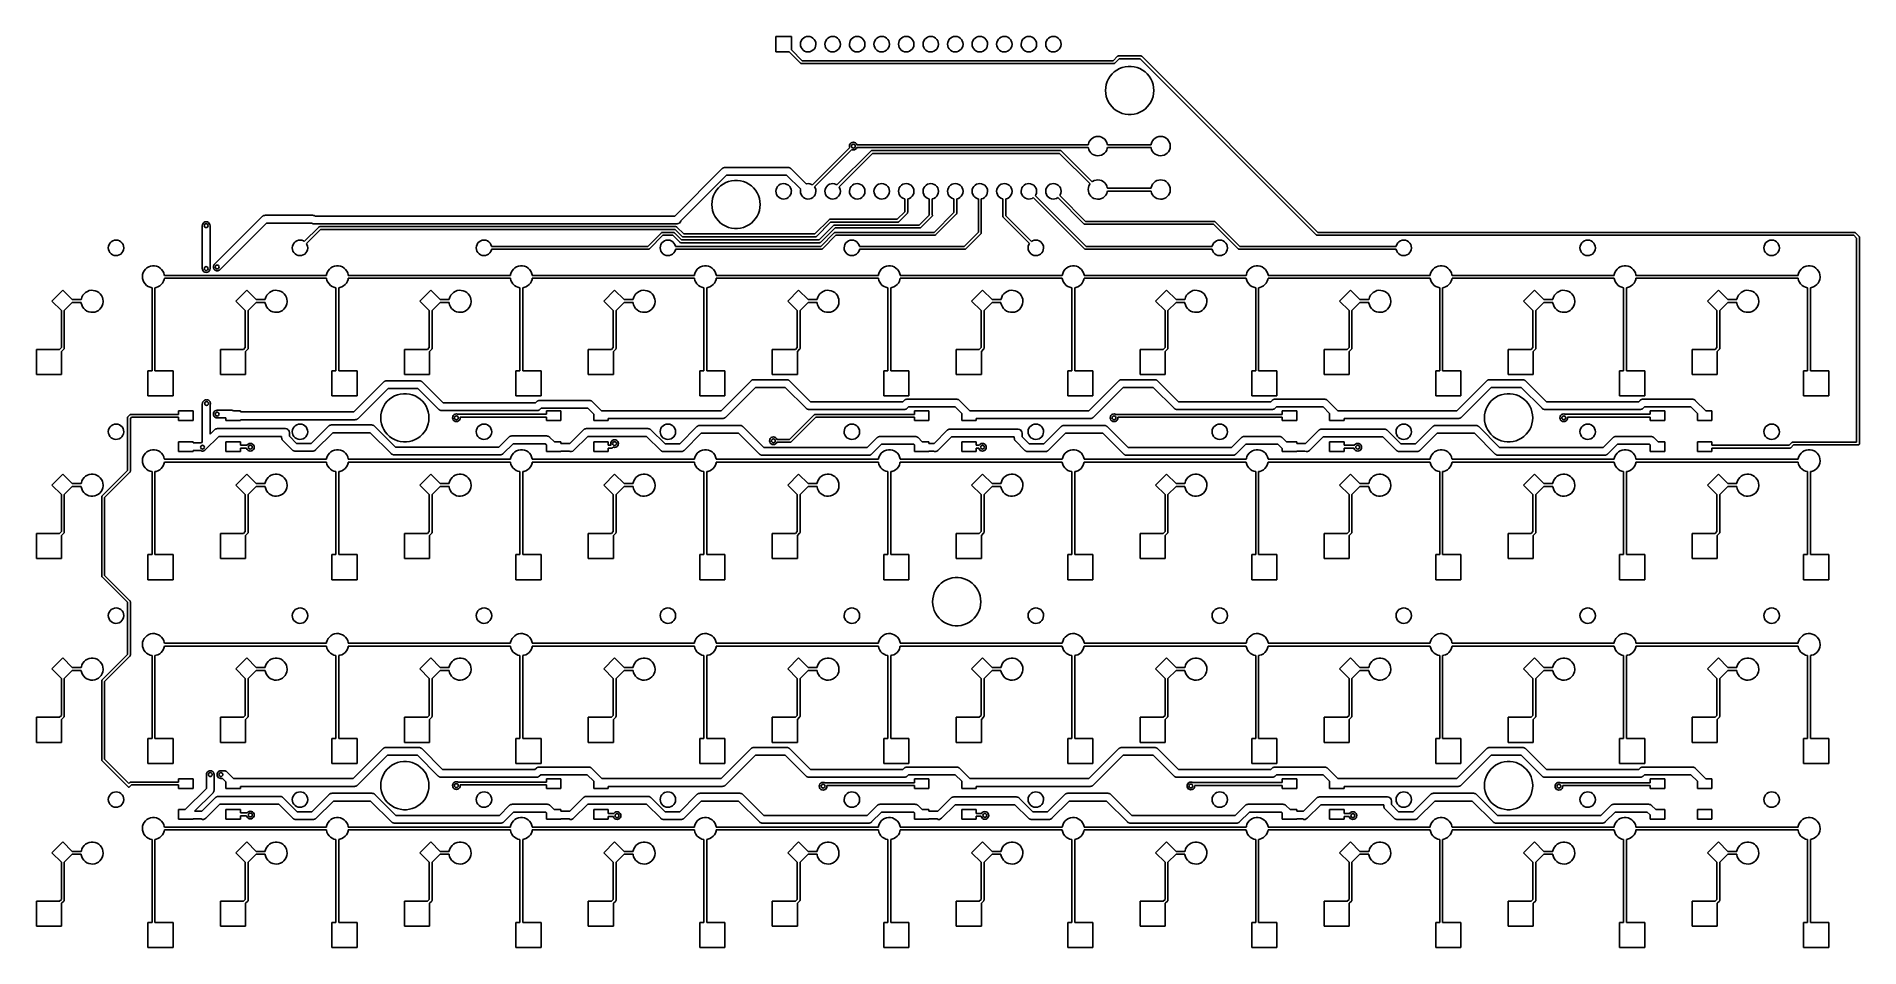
# Model space of a CAD drawing. Extents: x 62 to 250, y -152 to -58.
import ezdxf

# ---------------------------------------------------------------- set-up
doc = ezdxf.new("R2010")
doc.units = 0
doc.layers.add('BLACK', color=7, linetype='CONTINUOUS')

msp = doc.modelspace()

# ---------------------------------------------------------------- linework, layer by layer
at = {"layer": 'BLACK', "linetype": 'CONTINUOUS'}
for p, q in [((138.246, -59.636), (138.246, -58.036)), ((138.246, -58.036), (139.846, -58.036)), ((139.846, -58.036), (139.846, -59.4239)), ((140.808, -58.6479), (140.869, -58.4803)), ((140.869, -58.4803), (140.966, -58.3304)), ((140.966, -58.3304), (141.093, -58.2056)), ((141.093, -58.2056), (141.245, -58.1121)), ((141.245, -58.1121), (141.414, -58.0547)), ((141.414, -58.0547), (141.591, -58.036)), ((141.591, -58.036), (141.768, -58.0571)), ((141.768, -58.0571), (141.936, -58.117)), ((141.936, -58.117), (142.087, -58.2125)), ((142.087, -58.2125), (142.213, -58.3391)), ((142.213, -58.3391), (142.307, -58.4903)), ((142.307, -58.4903), (142.366, -58.6588)), ((143.348, -58.6479), (143.409, -58.4803)), ((143.409, -58.4803), (143.506, -58.3304)), ((143.506, -58.3304), (143.633, -58.2056)), ((143.633, -58.2056), (143.785, -58.1121)), ((143.785, -58.1121), (143.954, -58.0547)), ((143.954, -58.0547), (144.131, -58.036)), ((144.131, -58.036), (144.308, -58.0571)), ((144.308, -58.0571), (144.476, -58.117)), ((144.476, -58.117), (144.627, -58.2125)), ((144.627, -58.2125), (144.753, -58.3391)), ((144.753, -58.3391), (144.847, -58.4903)), ((144.847, -58.4903), (144.906, -58.6588)), ((145.888, -58.6479), (145.949, -58.4803)), ((145.949, -58.4803), (146.046, -58.3304)), ((146.046, -58.3304), (146.173, -58.2056)), ((146.173, -58.2056), (146.325, -58.1121)), ((146.325, -58.1121), (146.494, -58.0547)), ((146.494, -58.0547), (146.671, -58.036)), ((146.671, -58.036), (146.848, -58.0571)), ((146.848, -58.0571), (147.016, -58.117)), ((147.016, -58.117), (147.167, -58.2125)), ((147.167, -58.2125), (147.293, -58.3391)), ((147.293, -58.3391), (147.387, -58.4903)), ((147.387, -58.4903), (147.446, -58.6588)), ((148.428, -58.6479), (148.489, -58.4803)), ((148.489, -58.4803), (148.586, -58.3304)), ((148.586, -58.3304), (148.713, -58.2056)), ((148.713, -58.2056), (148.865, -58.1121)), ((148.865, -58.1121), (149.034, -58.0547)), ((149.034, -58.0547), (149.211, -58.036)), ((149.211, -58.036), (149.388, -58.0571)), ((149.388, -58.0571), (149.556, -58.117)), ((149.556, -58.117), (149.707, -58.2125)), ((149.707, -58.2125), (149.833, -58.3391)), ((149.833, -58.3391), (149.927, -58.4903)), ((149.927, -58.4903), (149.986, -58.6588)), ((150.968, -58.6479), (151.029, -58.4803)), ((151.029, -58.4803), (151.126, -58.3304)), ((151.126, -58.3304), (151.253, -58.2056)), ((151.253, -58.2056), (151.405, -58.1121)), ((151.405, -58.1121), (151.574, -58.0547)), ((151.574, -58.0547), (151.751, -58.036)), ((151.751, -58.036), (151.928, -58.0571)), ((151.928, -58.0571), (152.096, -58.117)), ((152.096, -58.117), (152.247, -58.2125)), ((152.247, -58.2125), (152.373, -58.3391)), ((152.373, -58.3391), (152.467, -58.4903)), ((152.467, -58.4903), (152.526, -58.6588)), ((153.508, -58.6479), (153.569, -58.4803)), ((153.569, -58.4803), (153.666, -58.3304)), ((153.666, -58.3304), (153.793, -58.2056)), ((153.793, -58.2056), (153.945, -58.1121)), ((153.945, -58.1121), (154.114, -58.0547)), ((154.114, -58.0547), (154.291, -58.036)), ((154.291, -58.036), (154.468, -58.0571)), ((154.468, -58.0571), (154.636, -58.117)), ((154.636, -58.117), (154.787, -58.2125)), ((154.787, -58.2125), (154.913, -58.3391)), ((154.913, -58.3391), (155.007, -58.4903)), ((155.007, -58.4903), (155.066, -58.6588)), ((156.048, -58.6479), (156.109, -58.4803)), ((156.109, -58.4803), (156.206, -58.3304)), ((156.206, -58.3304), (156.333, -58.2056)), ((156.333, -58.2056), (156.485, -58.1121)), ((156.485, -58.1121), (156.654, -58.0547)), ((156.654, -58.0547), (156.831, -58.036)), ((156.831, -58.036), (157.008, -58.0571)), ((157.008, -58.0571), (157.176, -58.117)), ((157.176, -58.117), (157.327, -58.2125)), ((157.327, -58.2125), (157.453, -58.3391)), ((157.453, -58.3391), (157.547, -58.4903)), ((157.547, -58.4903), (157.606, -58.6588)), ((158.588, -58.6479), (158.649, -58.4803)), ((158.649, -58.4803), (158.746, -58.3304)), ((158.746, -58.3304), (158.873, -58.2056)), ((158.873, -58.2056), (159.025, -58.1121)), ((159.025, -58.1121), (159.194, -58.0547)), ((159.194, -58.0547), (159.371, -58.036)), ((159.371, -58.036), (159.548, -58.0571)), ((159.548, -58.0571), (159.716, -58.117)), ((159.716, -58.117), (159.867, -58.2125)), ((159.867, -58.2125), (159.993, -58.3391)), ((159.993, -58.3391), (160.087, -58.4903)), ((160.087, -58.4903), (160.146, -58.6588)), ((161.128, -58.6479), (161.189, -58.4803)), ((161.189, -58.4803), (161.286, -58.3304)), ((161.286, -58.3304), (161.413, -58.2056)), ((161.413, -58.2056), (161.565, -58.1121)), ((161.565, -58.1121), (161.734, -58.0547)), ((161.734, -58.0547), (161.911, -58.036)), ((161.911, -58.036), (162.088, -58.0571)), ((162.088, -58.0571), (162.256, -58.117)), ((162.256, -58.117), (162.407, -58.2125)), ((162.407, -58.2125), (162.533, -58.3391)), ((162.533, -58.3391), (162.627, -58.4903)), ((162.627, -58.4903), (162.686, -58.6588)), ((163.668, -58.6479), (163.729, -58.4803)), ((163.729, -58.4803), (163.826, -58.3304)), ((163.826, -58.3304), (163.953, -58.2056)), ((163.953, -58.2056), (164.105, -58.1121)), ((164.105, -58.1121), (164.274, -58.0547)), ((164.274, -58.0547), (164.451, -58.036)), ((164.451, -58.036), (164.628, -58.0571)), ((164.628, -58.0571), (164.796, -58.117)), ((164.796, -58.117), (164.947, -58.2125)), ((164.947, -58.2125), (165.073, -58.3391)), ((165.073, -58.3391), (165.167, -58.4903)), ((165.167, -58.4903), (165.226, -58.6588)), ((166.208, -58.6479), (166.269, -58.4803)), ((166.269, -58.4803), (166.366, -58.3304)), ((166.366, -58.3304), (166.493, -58.2056)), ((166.493, -58.2056), (166.645, -58.1121)), ((166.645, -58.1121), (166.814, -58.0547)), ((166.814, -58.0547), (166.991, -58.036)), ((166.991, -58.036), (167.168, -58.0571)), ((167.168, -58.0571), (167.336, -58.117)), ((167.336, -58.117), (167.487, -58.2125)), ((167.487, -58.2125), (167.613, -58.3391)), ((167.613, -58.3391), (167.707, -58.4903)), ((167.707, -58.4903), (167.766, -58.6588)), ((139.634, -59.636), (138.246, -59.636)), ((140.805, -60.8071), (139.634, -59.636)), ((139.846, -59.4239), (140.973, -60.551)), ((140.786, -58.8248), (140.808, -58.6479)), ((140.803, -59.0023), (140.786, -58.8248)), ((140.86, -59.1716), (140.803, -59.0023)), ((140.952, -59.3241), (140.86, -59.1716)), ((141.076, -59.4524), (140.952, -59.3241)), ((141.225, -59.5501), (141.076, -59.4524)), ((141.392, -59.6122), (141.225, -59.5501)), ((141.569, -59.6358), (141.392, -59.6122)), ((141.747, -59.6197), (141.569, -59.6358)), ((141.916, -59.5645), (141.747, -59.6197)), ((142.069, -59.4732), (141.916, -59.5645)), ((142.199, -59.3502), (142.069, -59.4732)), ((142.297, -59.2017), (142.199, -59.3502)), ((142.361, -59.035), (142.297, -59.2017)), ((142.385, -58.8583), (142.361, -59.035)), ((142.366, -58.6588), (142.386, -58.836)), ((142.386, -58.836), (142.385, -58.8583)), ((143.326, -58.8248), (143.348, -58.6479)), ((143.343, -59.0023), (143.326, -58.8248)), ((143.4, -59.1716), (143.343, -59.0023)), ((143.492, -59.3241), (143.4, -59.1716)), ((143.616, -59.4524), (143.492, -59.3241)), ((143.765, -59.5501), (143.616, -59.4524)), ((143.932, -59.6122), (143.765, -59.5501)), ((144.109, -59.6358), (143.932, -59.6122)), ((144.287, -59.6197), (144.109, -59.6358)), ((144.456, -59.5645), (144.287, -59.6197)), ((144.609, -59.4732), (144.456, -59.5645)), ((144.739, -59.3502), (144.609, -59.4732)), ((144.837, -59.2017), (144.739, -59.3502)), ((144.901, -59.035), (144.837, -59.2017)), ((144.925, -58.8583), (144.901, -59.035)), ((144.906, -58.6588), (144.926, -58.836)), ((144.926, -58.836), (144.925, -58.8583)), ((145.866, -58.8248), (145.888, -58.6479)), ((145.883, -59.0023), (145.866, -58.8248)), ((145.94, -59.1716), (145.883, -59.0023)), ((146.032, -59.3241), (145.94, -59.1716)), ((146.156, -59.4524), (146.032, -59.3241)), ((146.305, -59.5501), (146.156, -59.4524)), ((146.472, -59.6122), (146.305, -59.5501)), ((146.649, -59.6358), (146.472, -59.6122)), ((146.827, -59.6197), (146.649, -59.6358)), ((146.996, -59.5645), (146.827, -59.6197)), ((147.149, -59.4732), (146.996, -59.5645)), ((147.279, -59.3502), (147.149, -59.4732)), ((147.377, -59.2017), (147.279, -59.3502)), ((147.441, -59.035), (147.377, -59.2017)), ((147.465, -58.8583), (147.441, -59.035)), ((147.446, -58.6588), (147.466, -58.836)), ((147.466, -58.836), (147.465, -58.8583)), ((148.406, -58.8248), (148.428, -58.6479)), ((148.423, -59.0023), (148.406, -58.8248)), ((148.48, -59.1716), (148.423, -59.0023)), ((148.572, -59.3241), (148.48, -59.1716)), ((148.696, -59.4524), (148.572, -59.3241)), ((148.845, -59.5501), (148.696, -59.4524)), ((149.012, -59.6122), (148.845, -59.5501)), ((149.189, -59.6358), (149.012, -59.6122)), ((149.367, -59.6197), (149.189, -59.6358)), ((149.536, -59.5645), (149.367, -59.6197)), ((149.689, -59.4732), (149.536, -59.5645)), ((149.819, -59.3502), (149.689, -59.4732)), ((149.917, -59.2017), (149.819, -59.3502)), ((149.981, -59.035), (149.917, -59.2017)), ((150.005, -58.8583), (149.981, -59.035)), ((149.986, -58.6588), (150.006, -58.836)), ((150.006, -58.836), (150.005, -58.8583)), ((150.946, -58.8248), (150.968, -58.6479)), ((150.963, -59.0023), (150.946, -58.8248)), ((151.02, -59.1716), (150.963, -59.0023)), ((151.112, -59.3241), (151.02, -59.1716)), ((151.236, -59.4524), (151.112, -59.3241)), ((151.385, -59.5501), (151.236, -59.4524)), ((151.552, -59.6122), (151.385, -59.5501)), ((151.729, -59.6358), (151.552, -59.6122)), ((151.907, -59.6197), (151.729, -59.6358)), ((152.076, -59.5645), (151.907, -59.6197)), ((152.229, -59.4732), (152.076, -59.5645)), ((152.359, -59.3502), (152.229, -59.4732)), ((152.457, -59.2017), (152.359, -59.3502)), ((152.521, -59.035), (152.457, -59.2017)), ((152.545, -58.8583), (152.521, -59.035)), ((152.526, -58.6588), (152.546, -58.836)), ((152.546, -58.836), (152.545, -58.8583)), ((153.486, -58.8248), (153.508, -58.6479)), ((153.503, -59.0023), (153.486, -58.8248)), ((153.56, -59.1716), (153.503, -59.0023)), ((153.652, -59.3241), (153.56, -59.1716)), ((153.776, -59.4524), (153.652, -59.3241)), ((153.925, -59.5501), (153.776, -59.4524)), ((154.092, -59.6122), (153.925, -59.5501)), ((154.269, -59.6358), (154.092, -59.6122)), ((154.447, -59.6197), (154.269, -59.6358)), ((154.616, -59.5645), (154.447, -59.6197)), ((154.769, -59.4732), (154.616, -59.5645)), ((154.899, -59.3502), (154.769, -59.4732)), ((154.997, -59.2017), (154.899, -59.3502)), ((155.061, -59.035), (154.997, -59.2017)), ((155.085, -58.8583), (155.061, -59.035)), ((155.066, -58.6588), (155.086, -58.836)), ((155.086, -58.836), (155.085, -58.8583)), ((156.026, -58.8248), (156.048, -58.6479)), ((156.043, -59.0023), (156.026, -58.8248)), ((156.1, -59.1716), (156.043, -59.0023)), ((156.192, -59.3241), (156.1, -59.1716)), ((156.316, -59.4524), (156.192, -59.3241)), ((156.465, -59.5501), (156.316, -59.4524)), ((156.632, -59.6122), (156.465, -59.5501)), ((156.809, -59.6358), (156.632, -59.6122)), ((156.987, -59.6197), (156.809, -59.6358)), ((157.156, -59.5645), (156.987, -59.6197)), ((157.309, -59.4732), (157.156, -59.5645)), ((157.439, -59.3502), (157.309, -59.4732)), ((157.537, -59.2017), (157.439, -59.3502)), ((157.601, -59.035), (157.537, -59.2017)), ((157.625, -58.8583), (157.601, -59.035)), ((157.606, -58.6588), (157.626, -58.836)), ((157.626, -58.836), (157.625, -58.8583)), ((158.566, -58.8248), (158.588, -58.6479)), ((158.583, -59.0023), (158.566, -58.8248)), ((158.64, -59.1716), (158.583, -59.0023)), ((158.732, -59.3241), (158.64, -59.1716)), ((158.856, -59.4524), (158.732, -59.3241)), ((159.005, -59.5501), (158.856, -59.4524)), ((159.172, -59.6122), (159.005, -59.5501)), ((159.349, -59.6358), (159.172, -59.6122)), ((159.527, -59.6197), (159.349, -59.6358)), ((159.696, -59.5645), (159.527, -59.6197)), ((159.849, -59.4732), (159.696, -59.5645)), ((159.979, -59.3502), (159.849, -59.4732)), ((160.077, -59.2017), (159.979, -59.3502)), ((160.141, -59.035), (160.077, -59.2017)), ((160.165, -58.8583), (160.141, -59.035)), ((160.146, -58.6588), (160.166, -58.836)), ((160.166, -58.836), (160.165, -58.8583)), ((161.106, -58.8248), (161.128, -58.6479)), ((161.123, -59.0023), (161.106, -58.8248)), ((161.18, -59.1716), (161.123, -59.0023)), ((161.272, -59.3241), (161.18, -59.1716)), ((161.396, -59.4524), (161.272, -59.3241)), ((161.545, -59.5501), (161.396, -59.4524)), ((161.712, -59.6122), (161.545, -59.5501)), ((161.889, -59.6358), (161.712, -59.6122)), ((162.067, -59.6197), (161.889, -59.6358)), ((162.236, -59.5645), (162.067, -59.6197)), ((162.389, -59.4732), (162.236, -59.5645)), ((162.519, -59.3502), (162.389, -59.4732)), ((162.617, -59.2017), (162.519, -59.3502)), ((162.681, -59.035), (162.617, -59.2017)), ((162.705, -58.8583), (162.681, -59.035)), ((162.686, -58.6588), (162.706, -58.836)), ((162.706, -58.836), (162.705, -58.8583)), ((163.646, -58.8248), (163.668, -58.6479)), ((163.663, -59.0023), (163.646, -58.8248)), ((163.72, -59.1716), (163.663, -59.0023)), ((163.812, -59.3241), (163.72, -59.1716)), ((163.936, -59.4524), (163.812, -59.3241)), ((164.085, -59.5501), (163.936, -59.4524)), ((164.252, -59.6122), (164.085, -59.5501)), ((164.429, -59.6358), (164.252, -59.6122)), ((164.607, -59.6197), (164.429, -59.6358)), ((164.776, -59.5645), (164.607, -59.6197)), ((164.929, -59.4732), (164.776, -59.5645)), ((165.059, -59.3502), (164.929, -59.4732)), ((165.157, -59.2017), (165.059, -59.3502)), ((165.221, -59.035), (165.157, -59.2017)), ((165.245, -58.8583), (165.221, -59.035)), ((165.226, -58.6588), (165.246, -58.836)), ((165.246, -58.836), (165.245, -58.8583)), ((166.186, -58.8248), (166.208, -58.6479)), ((166.203, -59.0023), (166.186, -58.8248)), ((166.26, -59.1716), (166.203, -59.0023)), ((166.352, -59.3241), (166.26, -59.1716)), ((166.476, -59.4524), (166.352, -59.3241)), ((166.625, -59.5501), (166.476, -59.4524)), ((166.792, -59.6122), (166.625, -59.5501)), ((166.969, -59.6358), (166.792, -59.6122)), ((167.147, -59.6197), (166.969, -59.6358)), ((167.316, -59.5645), (167.147, -59.6197)), ((167.469, -59.4732), (167.316, -59.5645)), ((167.599, -59.3502), (167.469, -59.4732)), ((167.697, -59.2017), (167.599, -59.3502)), ((167.761, -59.035), (167.697, -59.2017)), ((167.785, -58.8583), (167.761, -59.035)), ((167.766, -58.6588), (167.786, -58.836)), ((167.786, -58.836), (167.785, -58.8583)), ((173.171, -60.551), (173.63, -60.0919)), ((173.798, -60.348), (173.339, -60.8071)), ((173.63, -60.0919), (173.647, -60.0821)), ((173.647, -60.0821), (173.661, -60.0681)), ((173.661, -60.0681), (173.68, -60.063)), ((173.68, -60.063), (173.697, -60.0531)), ((173.697, -60.0531), (173.717, -60.0531)), ((173.717, -60.0531), (173.736, -60.048)), ((173.736, -60.048), (176.022, -60.048)), ((175.96, -60.348), (173.798, -60.348)), ((194.204, -78.5921), (175.96, -60.348)), ((176.022, -60.048), (176.041, -60.0531)), ((176.041, -60.0531), (176.061, -60.0531)), ((176.061, -60.0531), (176.078, -60.063)), ((176.078, -60.063), (176.097, -60.0681)), ((176.097, -60.0681), (176.111, -60.0821)), ((176.111, -60.0821), (176.128, -60.0919)), ((176.128, -60.0919), (194.372, -78.336)), ((140.822, -60.8169), (140.805, -60.8071)), ((140.836, -60.8309), (140.822, -60.8169)), ((140.855, -60.836), (140.836, -60.8309)), ((140.872, -60.8459), (140.855, -60.836)), ((140.892, -60.8459), (140.872, -60.8459)), ((140.911, -60.851), (140.892, -60.8459)), ((173.233, -60.851), (140.911, -60.851)), ((140.973, -60.551), (173.171, -60.551)), ((172.688, -62.4226), (172.856, -62.1575)), ((172.856, -62.1575), (173.057, -61.9156)), ((173.057, -61.9156), (173.285, -61.7007)), ((173.252, -60.8459), (173.233, -60.851)), ((173.272, -60.8459), (173.252, -60.8459)), ((173.289, -60.836), (173.272, -60.8459)), ((173.285, -61.7007), (173.539, -61.5162)), ((173.308, -60.8309), (173.289, -60.836)), ((173.322, -60.8169), (173.308, -60.8309)), ((173.339, -60.8071), (173.322, -60.8169)), ((173.539, -61.5162), (173.815, -61.3649)), ((173.815, -61.3649), (174.106, -61.2494)), ((174.106, -61.2494), (174.411, -61.1713)), ((174.411, -61.1713), (174.722, -61.1319)), ((174.722, -61.1319), (175.036, -61.1319)), ((175.036, -61.1319), (175.347, -61.1713)), ((175.347, -61.1713), (175.652, -61.2494)), ((175.652, -61.2494), (175.943, -61.3649)), ((175.943, -61.3649), (176.219, -61.5162)), ((176.219, -61.5162), (176.473, -61.7007)), ((176.473, -61.7007), (176.701, -61.9156)), ((176.701, -61.9156), (176.902, -62.1575)), ((176.902, -62.1575), (177.07, -62.4226)), ((172.379, -63.627), (172.399, -63.3137)), ((172.399, -63.9403), (172.379, -63.627)), ((172.399, -63.3137), (172.458, -63.0053)), ((172.458, -64.2487), (172.399, -63.9403)), ((172.458, -63.0053), (172.555, -62.7067)), ((172.555, -62.7067), (172.688, -62.4226)), ((177.07, -62.4226), (177.203, -62.7067)), ((177.203, -62.7067), (177.3, -63.0053)), ((177.3, -63.0053), (177.359, -63.3137)), ((177.359, -63.9403), (177.3, -64.2487)), ((177.359, -63.3137), (177.379, -63.627)), ((177.379, -63.627), (177.359, -63.9403)), ((172.555, -64.5473), (172.458, -64.2487)), ((172.688, -64.8314), (172.555, -64.5473)), ((172.856, -65.0965), (172.688, -64.8314)), ((173.057, -65.3384), (172.856, -65.0965)), ((173.285, -65.5533), (173.057, -65.3384)), ((173.539, -65.7378), (173.285, -65.5533)), ((173.815, -65.8891), (173.539, -65.7378)), ((174.106, -66.0046), (173.815, -65.8891)), ((174.411, -66.0827), (174.106, -66.0046)), ((175.652, -66.0046), (175.347, -66.0827)), ((175.943, -65.8891), (175.652, -66.0046)), ((176.219, -65.7378), (175.943, -65.8891)), ((176.473, -65.5533), (176.219, -65.7378)), ((176.701, -65.3384), (176.473, -65.5533)), ((176.902, -65.0965), (176.701, -65.3384)), ((177.07, -64.8314), (176.902, -65.0965)), ((177.203, -64.5473), (177.07, -64.8314)), ((177.3, -64.2487), (177.203, -64.5473)), ((174.722, -66.1221), (174.411, -66.0827)), ((175.036, -66.1221), (174.722, -66.1221)), ((175.347, -66.0827), (175.036, -66.1221)), ((142.032, -73.4176), (145.9, -69.5492)), ((146.113, -69.7613), (142.244, -73.6296)), ((145.866, -69.396), (145.885, -69.2724)), ((145.885, -69.5196), (145.866, -69.396)), ((145.885, -69.2724), (145.942, -69.1609)), ((145.9, -69.5492), (145.885, -69.5196)), ((145.942, -69.1609), (146.031, -69.0724)), ((146.031, -69.0724), (146.142, -69.0156)), ((146.142, -69.7764), (146.113, -69.7613)), ((146.142, -69.0156), (146.266, -68.996)), ((146.266, -69.796), (146.142, -69.7764)), ((146.266, -68.996), (146.389, -69.0156)), ((146.389, -69.7764), (146.266, -69.796)), ((146.389, -69.0156), (146.501, -69.0724)), ((146.501, -69.7196), (146.389, -69.7764)), ((146.501, -69.0724), (146.589, -69.1609)), ((146.589, -69.6311), (146.501, -69.7196)), ((146.589, -69.1609), (146.633, -69.246)), ((146.633, -69.546), (146.589, -69.6311)), ((146.633, -69.246), (170.602, -69.246)), ((170.601, -69.546), (146.633, -69.546)), ((148.15, -69.861), (148.167, -69.8511)), ((148.167, -69.8511), (148.187, -69.8511)), ((148.187, -69.8511), (148.206, -69.846)), ((148.206, -69.846), (167.687, -69.846)), ((167.687, -69.846), (167.706, -69.8511)), ((167.706, -69.8511), (167.726, -69.8511)), ((167.726, -69.8511), (167.743, -69.861)), ((170.603, -69.5765), (170.601, -69.546)), ((170.602, -69.246), (170.609, -69.1881)), ((170.657, -69.7641), (170.603, -69.5765)), ((170.609, -69.1881), (170.668, -69.0021)), ((170.746, -69.9377), (170.657, -69.7641)), ((170.668, -69.0021), (170.762, -68.831)), ((170.762, -68.831), (170.887, -68.6815)), ((170.887, -68.6815), (171.039, -68.5592)), ((171.039, -68.5592), (171.212, -68.4688)), ((171.212, -68.4688), (171.4, -68.4137)), ((171.4, -68.4137), (171.594, -68.396)), ((171.594, -68.396), (171.788, -68.4164)), ((171.788, -68.4164), (171.975, -68.4741)), ((171.975, -68.4741), (172.146, -68.567)), ((172.146, -68.567), (172.297, -68.6914)), ((172.297, -68.6914), (172.42, -68.8426)), ((172.501, -69.8027), (172.404, -69.9724)), ((172.42, -68.8426), (172.512, -69.0149)), ((172.562, -69.6175), (172.501, -69.8027)), ((172.512, -69.0149), (172.568, -69.2018)), ((172.571, -69.546), (172.562, -69.6175)), ((172.568, -69.2018), (172.572, -69.246)), ((177.101, -69.546), (172.571, -69.546)), ((172.572, -69.246), (177.102, -69.246)), ((177.103, -69.5765), (177.101, -69.546)), ((177.102, -69.246), (177.109, -69.1881)), ((177.157, -69.7641), (177.103, -69.5765)), ((177.109, -69.1881), (177.168, -69.0021)), ((177.246, -69.9377), (177.157, -69.7641)), ((177.168, -69.0021), (177.262, -68.831)), ((177.262, -68.831), (177.387, -68.6815)), ((177.387, -68.6815), (177.539, -68.5592)), ((177.539, -68.5592), (177.712, -68.4688)), ((177.712, -68.4688), (177.9, -68.4137)), ((177.9, -68.4137), (178.094, -68.396)), ((178.094, -68.396), (178.288, -68.4164)), ((178.288, -68.4164), (178.475, -68.4741)), ((178.475, -68.4741), (178.646, -68.567)), ((178.646, -68.567), (178.797, -68.6914)), ((178.797, -68.6914), (178.92, -68.8426)), ((179.001, -69.8027), (178.904, -69.9724)), ((178.92, -68.8426), (179.012, -69.0149)), ((179.062, -69.6175), (179.001, -69.8027)), ((179.012, -69.0149), (179.068, -69.2018)), ((179.087, -69.4239), (179.062, -69.6175)), ((179.068, -69.2018), (179.087, -69.396)), ((179.087, -69.396), (179.087, -69.4239)), ((127.776, -76.636), (132.686, -71.7262)), ((132.686, -71.7262), (132.712, -71.7077)), ((132.712, -71.7077), (132.734, -71.6854)), ((132.734, -71.6854), (132.762, -71.6711)), ((132.762, -71.6711), (132.787, -71.6526)), ((132.787, -71.6526), (132.817, -71.6429)), ((132.817, -71.6429), (132.845, -71.6286)), ((132.845, -71.6286), (132.876, -71.6237)), ((132.876, -71.6237), (132.906, -71.6139)), ((132.906, -71.6139), (132.938, -71.6139)), ((132.938, -71.6139), (132.969, -71.609)), ((132.969, -71.609), (139.519, -71.609)), ((139.519, -71.609), (139.55, -71.6139)), ((139.55, -71.6139), (139.581, -71.6139)), ((139.581, -71.6139), (139.611, -71.6237)), ((139.611, -71.6237), (139.642, -71.6286)), ((139.642, -71.6286), (139.67, -71.6429)), ((139.67, -71.6429), (139.7, -71.6526)), ((139.7, -71.6526), (139.726, -71.6711)), ((139.726, -71.6711), (139.754, -71.6854)), ((139.754, -71.6854), (139.776, -71.7077)), ((139.776, -71.7077), (139.802, -71.7262)), ((139.802, -71.7262), (141.381, -73.3058)), ((144.572, -73.4176), (148.1, -69.8899)), ((148.268, -70.146), (144.784, -73.6296)), ((148.1, -69.8899), (148.117, -69.8801)), ((148.117, -69.8801), (148.131, -69.8661)), ((148.131, -69.8661), (148.15, -69.861)), ((167.625, -70.146), (148.268, -70.146)), ((170.784, -73.3049), (167.625, -70.146)), ((167.743, -69.861), (167.762, -69.8661)), ((167.762, -69.8661), (167.776, -69.8801)), ((167.776, -69.8801), (167.793, -69.8899)), ((167.793, -69.8899), (170.997, -73.0936)), ((170.868, -70.0907), (170.746, -69.9377)), ((171.016, -70.2171), (170.868, -70.0907)), ((171.187, -70.3124), (171.016, -70.2171)), ((171.372, -70.3727), (171.187, -70.3124)), ((171.566, -70.3958), (171.372, -70.3727)), ((171.761, -70.3808), (171.566, -70.3958)), ((171.949, -70.3283), (171.761, -70.3808)), ((172.123, -70.2403), (171.949, -70.3283)), ((172.277, -70.1202), (172.123, -70.2403)), ((172.404, -69.9724), (172.277, -70.1202)), ((177.368, -70.0907), (177.246, -69.9377)), ((177.516, -70.2171), (177.368, -70.0907)), ((177.687, -70.3124), (177.516, -70.2171)), ((177.872, -70.3727), (177.687, -70.3124)), ((178.066, -70.3958), (177.872, -70.3727)), ((178.261, -70.3808), (178.066, -70.3958)), ((178.449, -70.3283), (178.261, -70.3808)), ((178.623, -70.2403), (178.449, -70.3283)), ((178.777, -70.1202), (178.623, -70.2403)), ((178.904, -69.9724), (178.777, -70.1202)), ((133.135, -72.409), (128.399, -77.1449)), ((132.29, -73.7266), (132.518, -73.5117)), ((132.518, -73.5117), (132.772, -73.3272)), ((132.772, -73.3272), (133.048, -73.1759)), ((133.048, -73.1759), (133.339, -73.0604)), ((139.353, -72.409), (133.135, -72.409)), ((133.339, -73.0604), (133.644, -72.9823)), ((133.644, -72.9823), (133.955, -72.9429)), ((133.955, -72.9429), (134.269, -72.9429)), ((134.269, -72.9429), (134.58, -72.9823)), ((134.58, -72.9823), (134.885, -73.0604)), ((134.885, -73.0604), (135.176, -73.1759)), ((135.176, -73.1759), (135.452, -73.3272)), ((135.452, -73.3272), (135.706, -73.5117)), ((135.706, -73.5117), (135.934, -73.7266)), ((138.329, -73.7203), (138.426, -73.5704)), ((138.426, -73.5704), (138.553, -73.4456)), ((138.553, -73.4456), (138.705, -73.3521)), ((138.705, -73.3521), (138.874, -73.2947)), ((138.874, -73.2947), (139.051, -73.276)), ((139.051, -73.276), (139.228, -73.2971)), ((139.228, -73.2971), (139.396, -73.357)), ((140.815, -73.8705), (139.353, -72.409)), ((139.396, -73.357), (139.547, -73.4525)), ((139.547, -73.4525), (139.673, -73.5791)), ((139.673, -73.5791), (139.767, -73.7303)), ((141.381, -73.3058), (141.414, -73.2947)), ((141.414, -73.2947), (141.591, -73.276)), ((141.591, -73.276), (141.768, -73.2971)), ((141.768, -73.2971), (141.936, -73.357)), ((141.936, -73.357), (142.032, -73.4176)), ((142.244, -73.6296), (142.307, -73.7303)), ((143.409, -73.7203), (143.506, -73.5704)), ((143.506, -73.5704), (143.633, -73.4456)), ((143.633, -73.4456), (143.785, -73.3521)), ((143.785, -73.3521), (143.954, -73.2947)), ((143.954, -73.2947), (144.131, -73.276)), ((144.131, -73.276), (144.308, -73.2971)), ((144.308, -73.2971), (144.476, -73.357)), ((144.476, -73.357), (144.572, -73.4176)), ((144.784, -73.6296), (144.847, -73.7303)), ((145.949, -73.7203), (146.046, -73.5704)), ((146.046, -73.5704), (146.173, -73.4456)), ((146.173, -73.4456), (146.325, -73.3521)), ((146.325, -73.3521), (146.494, -73.2947)), ((146.494, -73.2947), (146.671, -73.276)), ((146.671, -73.276), (146.848, -73.2971)), ((146.848, -73.2971), (147.016, -73.357)), ((147.016, -73.357), (147.167, -73.4525)), ((147.167, -73.4525), (147.293, -73.5791)), ((147.293, -73.5791), (147.387, -73.7303)), ((148.489, -73.7203), (148.586, -73.5704)), ((148.586, -73.5704), (148.713, -73.4456)), ((148.713, -73.4456), (148.865, -73.3521)), ((148.865, -73.3521), (149.034, -73.2947)), ((149.034, -73.2947), (149.211, -73.276)), ((149.211, -73.276), (149.388, -73.2971)), ((149.388, -73.2971), (149.556, -73.357)), ((149.556, -73.357), (149.707, -73.4525)), ((149.707, -73.4525), (149.833, -73.5791)), ((149.833, -73.5791), (149.927, -73.7303)), ((151.029, -73.7203), (151.126, -73.5704)), ((151.126, -73.5704), (151.253, -73.4456)), ((151.253, -73.4456), (151.405, -73.3521)), ((151.405, -73.3521), (151.574, -73.2947)), ((151.574, -73.2947), (151.751, -73.276)), ((151.751, -73.276), (151.928, -73.2971)), ((151.928, -73.2971), (152.096, -73.357)), ((152.096, -73.357), (152.247, -73.4525)), ((152.247, -73.4525), (152.373, -73.5791)), ((152.373, -73.5791), (152.467, -73.7303)), ((153.569, -73.7203), (153.666, -73.5704)), ((153.666, -73.5704), (153.793, -73.4456)), ((153.793, -73.4456), (153.945, -73.3521)), ((153.945, -73.3521), (154.114, -73.2947)), ((154.114, -73.2947), (154.291, -73.276)), ((154.291, -73.276), (154.468, -73.2971)), ((154.468, -73.2971), (154.636, -73.357)), ((154.636, -73.357), (154.787, -73.4525)), ((154.787, -73.4525), (154.913, -73.5791)), ((154.913, -73.5791), (155.007, -73.7303)), ((156.109, -73.7203), (156.206, -73.5704)), ((156.206, -73.5704), (156.333, -73.4456)), ((156.333, -73.4456), (156.485, -73.3521)), ((156.485, -73.3521), (156.654, -73.2947)), ((156.654, -73.2947), (156.831, -73.276)), ((156.831, -73.276), (157.008, -73.2971)), ((157.008, -73.2971), (157.176, -73.357)), ((157.176, -73.357), (157.327, -73.4525)), ((157.327, -73.4525), (157.453, -73.5791)), ((157.453, -73.5791), (157.547, -73.7303)), ((158.649, -73.7203), (158.746, -73.5704)), ((158.746, -73.5704), (158.873, -73.4456)), ((158.873, -73.4456), (159.025, -73.3521)), ((159.025, -73.3521), (159.194, -73.2947)), ((159.194, -73.2947), (159.371, -73.276)), ((159.371, -73.276), (159.548, -73.2971)), ((159.548, -73.2971), (159.716, -73.357)), ((159.716, -73.357), (159.867, -73.4525)), ((159.867, -73.4525), (159.993, -73.5791)), ((159.993, -73.5791), (160.087, -73.7303)), ((161.189, -73.7203), (161.286, -73.5704)), ((161.286, -73.5704), (161.413, -73.4456)), ((161.413, -73.4456), (161.565, -73.3521)), ((161.565, -73.3521), (161.734, -73.2947)), ((161.734, -73.2947), (161.911, -73.276)), ((161.911, -73.276), (162.088, -73.2971)), ((162.088, -73.2971), (162.256, -73.357)), ((162.256, -73.357), (162.407, -73.4525)), ((162.407, -73.4525), (162.533, -73.5791)), ((162.533, -73.5791), (162.627, -73.7303)), ((163.729, -73.7203), (163.826, -73.5704)), ((163.826, -73.5704), (163.953, -73.4456)), ((163.953, -73.4456), (164.105, -73.3521)), ((164.105, -73.3521), (164.274, -73.2947)), ((164.274, -73.2947), (164.451, -73.276)), ((164.451, -73.276), (164.628, -73.2971)), ((164.628, -73.2971), (164.796, -73.357)), ((164.796, -73.357), (164.947, -73.4525)), ((164.947, -73.4525), (165.073, -73.5791)), ((165.073, -73.5791), (165.167, -73.7303)), ((166.269, -73.7203), (166.366, -73.5704)), ((166.366, -73.5704), (166.493, -73.4456)), ((166.493, -73.4456), (166.645, -73.3521)), ((166.645, -73.3521), (166.814, -73.2947)), ((166.814, -73.2947), (166.991, -73.276)), ((166.991, -73.276), (167.168, -73.2971)), ((167.168, -73.2971), (167.336, -73.357)), ((167.336, -73.357), (167.487, -73.4525)), ((167.487, -73.4525), (167.613, -73.5791)), ((167.613, -73.5791), (167.707, -73.7303)), ((170.609, -73.6881), (170.668, -73.5021)), ((170.668, -73.5021), (170.762, -73.331)), ((170.762, -73.331), (170.784, -73.3049)), ((170.997, -73.0936), (171.039, -73.0592)), ((171.039, -73.0592), (171.212, -72.9688)), ((171.212, -72.9688), (171.4, -72.9137)), ((171.4, -72.9137), (171.594, -72.896)), ((171.594, -72.896), (171.788, -72.9164)), ((171.788, -72.9164), (171.975, -72.9741)), ((171.975, -72.9741), (172.146, -73.067)), ((172.146, -73.067), (172.297, -73.1914)), ((172.297, -73.1914), (172.42, -73.3426)), ((172.42, -73.3426), (172.512, -73.5149)), ((172.512, -73.5149), (172.568, -73.7018)), ((177.109, -73.6881), (177.168, -73.5021)), ((177.168, -73.5021), (177.262, -73.331)), ((177.262, -73.331), (177.387, -73.1815)), ((177.387, -73.1815), (177.539, -73.0592)), ((177.539, -73.0592), (177.712, -72.9688)), ((177.712, -72.9688), (177.9, -72.9137)), ((177.9, -72.9137), (178.094, -72.896)), ((178.094, -72.896), (178.288, -72.9164)), ((178.288, -72.9164), (178.475, -72.9741)), ((178.475, -72.9741), (178.646, -73.067)), ((178.646, -73.067), (178.797, -73.1914)), ((178.797, -73.1914), (178.92, -73.3426)), ((178.92, -73.3426), (179.012, -73.5149)), ((179.012, -73.5149), (179.068, -73.7018)), ((131.612, -75.438), (131.632, -75.1247)), ((131.632, -75.7513), (131.612, -75.438)), ((131.632, -75.1247), (131.691, -74.8163)), ((131.691, -74.8163), (131.788, -74.5177)), ((131.788, -74.5177), (131.921, -74.2336)), ((131.921, -74.2336), (132.089, -73.9685)), ((132.089, -73.9685), (132.29, -73.7266)), ((135.934, -73.7266), (136.135, -73.9685)), ((136.135, -73.9685), (136.303, -74.2336)), ((136.303, -74.2336), (136.436, -74.5177)), ((136.436, -74.5177), (136.533, -74.8163)), ((136.533, -74.8163), (136.592, -75.1247)), ((136.592, -75.1247), (136.612, -75.438)), ((136.612, -75.438), (136.592, -75.7513)), ((138.246, -74.0648), (138.268, -73.8879)), ((138.263, -74.2423), (138.246, -74.0648)), ((138.32, -74.4116), (138.263, -74.2423)), ((138.268, -73.8879), (138.329, -73.7203)), ((138.412, -74.5641), (138.32, -74.4116)), ((138.536, -74.6924), (138.412, -74.5641)), ((138.685, -74.7901), (138.536, -74.6924)), ((138.852, -74.8522), (138.685, -74.7901)), ((139.029, -74.8758), (138.852, -74.8522)), ((139.207, -74.8597), (139.029, -74.8758)), ((139.376, -74.8045), (139.207, -74.8597)), ((139.529, -74.7132), (139.376, -74.8045)), ((139.659, -74.5902), (139.529, -74.7132)), ((139.757, -74.4417), (139.659, -74.5902)), ((139.821, -74.275), (139.757, -74.4417)), ((139.767, -73.7303), (139.826, -73.8988)), ((139.845, -74.0983), (139.821, -74.275)), ((139.826, -73.8988), (139.846, -74.076)), ((139.846, -74.076), (139.845, -74.0983)), ((140.786, -74.0648), (140.808, -73.8879)), ((140.803, -74.2423), (140.786, -74.0648)), ((140.86, -74.4116), (140.803, -74.2423)), ((140.808, -73.8879), (140.815, -73.8705)), ((140.952, -74.5641), (140.86, -74.4116)), ((141.076, -74.6924), (140.952, -74.5641)), ((141.225, -74.7901), (141.076, -74.6924)), ((141.392, -74.8522), (141.225, -74.7901)), ((141.569, -74.8758), (141.392, -74.8522)), ((141.747, -74.8597), (141.569, -74.8758)), ((141.916, -74.8045), (141.747, -74.8597)), ((142.069, -74.7132), (141.916, -74.8045)), ((142.199, -74.5902), (142.069, -74.7132)), ((142.297, -74.4417), (142.199, -74.5902)), ((142.361, -74.275), (142.297, -74.4417)), ((142.307, -73.7303), (142.366, -73.8988)), ((142.385, -74.0983), (142.361, -74.275)), ((142.366, -73.8988), (142.386, -74.076)), ((142.386, -74.076), (142.385, -74.0983)), ((143.326, -74.0648), (143.348, -73.8879)), ((143.343, -74.2423), (143.326, -74.0648)), ((143.4, -74.4116), (143.343, -74.2423)), ((143.348, -73.8879), (143.409, -73.7203)), ((143.492, -74.5641), (143.4, -74.4116)), ((143.616, -74.6924), (143.492, -74.5641)), ((143.765, -74.7901), (143.616, -74.6924)), ((143.932, -74.8522), (143.765, -74.7901)), ((144.109, -74.8758), (143.932, -74.8522)), ((144.287, -74.8597), (144.109, -74.8758)), ((144.456, -74.8045), (144.287, -74.8597)), ((144.609, -74.7132), (144.456, -74.8045)), ((144.739, -74.5902), (144.609, -74.7132)), ((144.837, -74.4417), (144.739, -74.5902)), ((144.901, -74.275), (144.837, -74.4417)), ((144.847, -73.7303), (144.906, -73.8988)), ((144.925, -74.0983), (144.901, -74.275)), ((144.906, -73.8988), (144.926, -74.076)), ((144.926, -74.076), (144.925, -74.0983)), ((145.866, -74.0648), (145.888, -73.8879)), ((145.883, -74.2423), (145.866, -74.0648)), ((145.94, -74.4116), (145.883, -74.2423)), ((145.888, -73.8879), (145.949, -73.7203)), ((146.032, -74.5641), (145.94, -74.4116)), ((146.156, -74.6924), (146.032, -74.5641)), ((146.305, -74.7901), (146.156, -74.6924)), ((146.472, -74.8522), (146.305, -74.7901)), ((146.649, -74.8758), (146.472, -74.8522)), ((146.827, -74.8597), (146.649, -74.8758)), ((146.996, -74.8045), (146.827, -74.8597)), ((147.149, -74.7132), (146.996, -74.8045)), ((147.279, -74.5902), (147.149, -74.7132)), ((147.377, -74.4417), (147.279, -74.5902)), ((147.441, -74.275), (147.377, -74.4417)), ((147.387, -73.7303), (147.446, -73.8988)), ((147.465, -74.0983), (147.441, -74.275)), ((147.446, -73.8988), (147.466, -74.076)), ((147.466, -74.076), (147.465, -74.0983)), ((148.406, -74.0648), (148.428, -73.8879)), ((148.423, -74.2423), (148.406, -74.0648)), ((148.48, -74.4116), (148.423, -74.2423)), ((148.428, -73.8879), (148.489, -73.7203)), ((148.572, -74.5641), (148.48, -74.4116)), ((148.696, -74.6924), (148.572, -74.5641)), ((148.845, -74.7901), (148.696, -74.6924)), ((149.012, -74.8522), (148.845, -74.7901)), ((149.189, -74.8758), (149.012, -74.8522)), ((149.367, -74.8597), (149.189, -74.8758)), ((149.536, -74.8045), (149.367, -74.8597)), ((149.689, -74.7132), (149.536, -74.8045)), ((149.819, -74.5902), (149.689, -74.7132)), ((149.917, -74.4417), (149.819, -74.5902)), ((149.981, -74.275), (149.917, -74.4417)), ((149.927, -73.7303), (149.986, -73.8988)), ((150.005, -74.0983), (149.981, -74.275)), ((149.986, -73.8988), (150.006, -74.076)), ((150.006, -74.076), (150.005, -74.0983)), ((150.946, -74.0648), (150.968, -73.8879)), ((150.963, -74.2423), (150.946, -74.0648)), ((151.02, -74.4116), (150.963, -74.2423)), ((150.968, -73.8879), (151.029, -73.7203)), ((151.112, -74.5641), (151.02, -74.4116)), ((151.236, -74.6924), (151.112, -74.5641)), ((151.385, -74.7901), (151.236, -74.6924)), ((151.552, -74.8522), (151.385, -74.7901)), ((151.596, -74.858), (151.552, -74.8522)), ((151.596, -76.1921), (151.596, -74.858)), ((151.907, -74.8597), (151.896, -74.8606)), ((151.896, -74.8606), (151.896, -76.2542)), ((152.076, -74.8045), (151.907, -74.8597)), ((152.229, -74.7132), (152.076, -74.8045)), ((152.359, -74.5902), (152.229, -74.7132)), ((152.457, -74.4417), (152.359, -74.5902)), ((152.521, -74.275), (152.457, -74.4417)), ((152.467, -73.7303), (152.526, -73.8988)), ((152.545, -74.0983), (152.521, -74.275)), ((152.526, -73.8988), (152.546, -74.076)), ((152.546, -74.076), (152.545, -74.0983)), ((153.486, -74.0648), (153.508, -73.8879)), ((153.503, -74.2423), (153.486, -74.0648)), ((153.56, -74.4116), (153.503, -74.2423)), ((153.508, -73.8879), (153.569, -73.7203)), ((153.652, -74.5641), (153.56, -74.4116)), ((153.776, -74.6924), (153.652, -74.5641)), ((153.925, -74.7901), (153.776, -74.6924)), ((154.092, -74.8522), (153.925, -74.7901)), ((154.136, -74.858), (154.092, -74.8522)), ((154.136, -76.5381), (154.136, -74.858)), ((154.447, -74.8597), (154.436, -74.8606)), ((154.436, -74.8606), (154.436, -76.5177)), ((154.616, -74.8045), (154.447, -74.8597)), ((154.769, -74.7132), (154.616, -74.8045)), ((154.899, -74.5902), (154.769, -74.7132)), ((154.997, -74.4417), (154.899, -74.5902)), ((155.061, -74.275), (154.997, -74.4417)), ((155.007, -73.7303), (155.066, -73.8988)), ((155.085, -74.0983), (155.061, -74.275)), ((155.066, -73.8988), (155.086, -74.076)), ((155.086, -74.076), (155.085, -74.0983)), ((156.026, -74.0648), (156.048, -73.8879)), ((156.043, -74.2423), (156.026, -74.0648)), ((156.1, -74.4116), (156.043, -74.2423)), ((156.048, -73.8879), (156.109, -73.7203)), ((156.192, -74.5641), (156.1, -74.4116)), ((156.316, -74.6924), (156.192, -74.5641)), ((156.465, -74.7901), (156.316, -74.6924)), ((156.632, -74.8522), (156.465, -74.7901)), ((156.676, -74.858), (156.632, -74.8522)), ((156.676, -76.2841), (156.676, -74.858)), ((156.987, -74.8597), (156.976, -74.8606)), ((156.976, -74.8606), (156.976, -76.3462)), ((157.156, -74.8045), (156.987, -74.8597)), ((157.309, -74.7132), (157.156, -74.8045)), ((157.439, -74.5902), (157.309, -74.7132)), ((157.537, -74.4417), (157.439, -74.5902)), ((157.601, -74.275), (157.537, -74.4417)), ((157.547, -73.7303), (157.606, -73.8988)), ((157.625, -74.0983), (157.601, -74.275)), ((157.606, -73.8988), (157.626, -74.076)), ((157.626, -74.076), (157.625, -74.0983)), ((158.566, -74.0648), (158.588, -73.8879)), ((158.583, -74.2423), (158.566, -74.0648)), ((158.64, -74.4116), (158.583, -74.2423)), ((158.588, -73.8879), (158.649, -73.7203)), ((158.732, -74.5641), (158.64, -74.4116)), ((158.856, -74.6924), (158.732, -74.5641)), ((159.005, -74.7901), (158.856, -74.6924)), ((159.172, -74.8522), (159.005, -74.7901)), ((159.216, -74.858), (159.172, -74.8522)), ((159.216, -78.3161), (159.216, -74.858)), ((159.527, -74.8597), (159.516, -74.8606)), ((159.516, -74.8606), (159.516, -78.3782)), ((159.696, -74.8045), (159.527, -74.8597)), ((159.849, -74.7132), (159.696, -74.8045)), ((159.979, -74.5902), (159.849, -74.7132)), ((160.077, -74.4417), (159.979, -74.5902)), ((160.141, -74.275), (160.077, -74.4417)), ((160.087, -73.7303), (160.146, -73.8988)), ((160.165, -74.0983), (160.141, -74.275)), ((160.146, -73.8988), (160.166, -74.076)), ((160.166, -74.076), (160.165, -74.0983)), ((161.106, -74.0648), (161.128, -73.8879)), ((161.123, -74.2423), (161.106, -74.0648)), ((161.18, -74.4116), (161.123, -74.2423)), ((161.128, -73.8879), (161.189, -73.7203)), ((161.272, -74.5641), (161.18, -74.4116)), ((161.396, -74.6924), (161.272, -74.5641)), ((161.545, -74.7901), (161.396, -74.6924)), ((161.712, -74.8522), (161.545, -74.7901)), ((161.756, -74.858), (161.712, -74.8522)), ((161.756, -76.6743), (161.756, -74.858)), ((162.067, -74.8597), (162.056, -74.8606)), ((162.056, -74.8606), (162.056, -76.6122)), ((162.236, -74.8045), (162.067, -74.8597)), ((162.389, -74.7132), (162.236, -74.8045)), ((162.519, -74.5902), (162.389, -74.7132)), ((162.617, -74.4417), (162.519, -74.5902)), ((162.681, -74.275), (162.617, -74.4417)), ((162.627, -73.7303), (162.686, -73.8988)), ((162.705, -74.0983), (162.681, -74.275)), ((162.686, -73.8988), (162.706, -74.076)), ((162.706, -74.076), (162.705, -74.0983)), ((163.646, -74.0648), (163.668, -73.8879)), ((163.663, -74.2423), (163.646, -74.0648)), ((163.72, -74.4116), (163.663, -74.2423)), ((163.668, -73.8879), (163.729, -73.7203)), ((163.812, -74.5641), (163.72, -74.4116)), ((163.936, -74.6924), (163.812, -74.5641)), ((164.085, -74.7901), (163.936, -74.6924)), ((164.252, -74.8522), (164.085, -74.7901)), ((164.429, -74.8758), (164.252, -74.8522)), ((164.607, -74.8597), (164.429, -74.8758)), ((164.776, -74.8045), (164.607, -74.8597)), ((164.893, -74.7351), (164.776, -74.8045)), ((170.197, -80.0393), (164.893, -74.7351)), ((165.157, -74.4417), (165.104, -74.522)), ((165.104, -74.522), (170.365, -79.7833)), ((165.221, -74.275), (165.157, -74.4417)), ((165.167, -73.7303), (165.226, -73.8988)), ((165.245, -74.0983), (165.221, -74.275)), ((165.226, -73.8988), (165.246, -74.076)), ((165.246, -74.076), (165.245, -74.0983)), ((166.186, -74.0648), (166.208, -73.8879)), ((166.203, -74.2423), (166.186, -74.0648)), ((166.26, -74.4116), (166.203, -74.2423)), ((166.208, -73.8879), (166.269, -73.7203)), ((166.352, -74.5641), (166.26, -74.4116)), ((166.476, -74.6924), (166.352, -74.5641)), ((166.625, -74.7901), (166.476, -74.6924)), ((166.792, -74.8522), (166.625, -74.7901)), ((166.969, -74.8758), (166.792, -74.8522)), ((167.147, -74.8597), (166.969, -74.8758)), ((167.316, -74.8045), (167.147, -74.8597)), ((167.433, -74.7351), (167.316, -74.8045)), ((170.147, -77.4491), (167.433, -74.7351)), ((167.697, -74.4417), (167.644, -74.522)), ((167.644, -74.522), (170.315, -77.193)), ((167.761, -74.275), (167.697, -74.4417)), ((167.707, -73.7303), (167.766, -73.8988)), ((167.785, -74.0983), (167.761, -74.275)), ((167.766, -73.8988), (167.786, -74.076)), ((167.786, -74.076), (167.785, -74.0983)), ((170.587, -73.882), (170.609, -73.6881)), ((170.603, -74.0765), (170.587, -73.882)), ((170.657, -74.2641), (170.603, -74.0765)), ((170.746, -74.4377), (170.657, -74.2641)), ((170.868, -74.5907), (170.746, -74.4377)), ((171.016, -74.7171), (170.868, -74.5907)), ((171.187, -74.8124), (171.016, -74.7171)), ((171.372, -74.8727), (171.187, -74.8124)), ((171.566, -74.8958), (171.372, -74.8727)), ((171.761, -74.8808), (171.566, -74.8958)), ((171.949, -74.8283), (171.761, -74.8808)), ((172.123, -74.7403), (171.949, -74.8283)), ((172.277, -74.6202), (172.123, -74.7403)), ((172.404, -74.4724), (172.277, -74.6202)), ((172.501, -74.3027), (172.404, -74.4724)), ((172.562, -74.1175), (172.501, -74.3027)), ((172.571, -74.046), (172.562, -74.1175)), ((172.568, -73.7018), (172.572, -73.746)), ((177.101, -74.046), (172.571, -74.046)), ((172.572, -73.746), (177.102, -73.746)), ((177.103, -74.0765), (177.101, -74.046)), ((177.102, -73.746), (177.109, -73.6881)), ((177.157, -74.2641), (177.103, -74.0765)), ((177.246, -74.4377), (177.157, -74.2641)), ((177.368, -74.5907), (177.246, -74.4377)), ((177.516, -74.7171), (177.368, -74.5907)), ((177.687, -74.8124), (177.516, -74.7171)), ((177.872, -74.8727), (177.687, -74.8124)), ((178.066, -74.8958), (177.872, -74.8727)), ((178.261, -74.8808), (178.066, -74.8958)), ((178.449, -74.8283), (178.261, -74.8808)), ((178.623, -74.7403), (178.449, -74.8283)), ((178.777, -74.6202), (178.623, -74.7403)), ((178.904, -74.4724), (178.777, -74.6202)), ((179.001, -74.3027), (178.904, -74.4724)), ((179.062, -74.1175), (179.001, -74.3027)), ((179.087, -73.9239), (179.062, -74.1175)), ((179.068, -73.7018), (179.087, -73.896)), ((179.087, -73.896), (179.087, -73.9239)), ((78.8676, -77.5124), (78.9244, -77.4009)), ((78.9244, -77.4009), (79.0129, -77.3124)), ((79.0129, -77.3124), (79.1244, -77.2556)), ((79.1244, -77.2556), (79.248, -77.236)), ((79.248, -77.236), (79.3716, -77.2556)), ((79.3716, -77.2556), (79.4831, -77.3124)), ((79.4831, -77.3124), (79.5716, -77.4009)), ((79.5716, -77.4009), (79.6284, -77.5124)), ((80.1082, -81.6322), (85.0612, -76.6792)), ((85.5097, -77.362), (80.6738, -82.1978)), ((85.0612, -76.6792), (85.0866, -76.6607)), ((85.0866, -76.6607), (85.1089, -76.6384)), ((85.1089, -76.6384), (85.1369, -76.6241)), ((85.1369, -76.6241), (85.1624, -76.6056)), ((85.1624, -76.6056), (85.1923, -76.5959)), ((85.1923, -76.5959), (85.2204, -76.5816)), ((85.2204, -76.5816), (85.2515, -76.5767)), ((85.2515, -76.5767), (85.2814, -76.5669)), ((85.2814, -76.5669), (85.3129, -76.5669)), ((85.3129, -76.5669), (85.344, -76.562)), ((85.344, -76.562), (90.297, -76.562)), ((90.1406, -77.362), (85.5097, -77.362)), ((90.1639, -77.3739), (90.1406, -77.362)), ((90.1894, -77.3924), (90.1639, -77.3739)), ((90.2193, -77.4021), (90.1894, -77.3924)), ((90.2474, -77.4164), (90.2193, -77.4021)), ((90.297, -76.562), (90.3281, -76.5669)), ((90.3281, -76.5669), (90.3596, -76.5669)), ((90.3596, -76.5669), (90.3895, -76.5767)), ((90.3895, -76.5767), (90.4206, -76.5816)), ((90.4206, -76.5816), (90.4487, -76.5959)), ((90.4487, -76.5959), (90.4786, -76.6056)), ((90.4786, -76.6056), (90.5041, -76.6241)), ((90.5041, -76.6241), (90.5274, -76.636)), ((90.5274, -76.636), (127.776, -76.636)), ((128.251, -77.3596), (128.14, -77.4164)), ((128.34, -77.2711), (128.251, -77.3596)), ((128.396, -77.1596), (128.34, -77.2711)), ((128.399, -77.1449), (128.396, -77.1596)), ((131.691, -76.0597), (131.632, -75.7513)), ((131.788, -76.3583), (131.691, -76.0597)), ((131.921, -76.6424), (131.788, -76.3583)), ((132.089, -76.9075), (131.921, -76.6424)), ((132.29, -77.1494), (132.089, -76.9075)), ((132.518, -77.3643), (132.29, -77.1494)), ((132.772, -77.5488), (132.518, -77.3643)), ((135.706, -77.3643), (135.452, -77.5488)), ((135.934, -77.1494), (135.706, -77.3643)), ((136.135, -76.9075), (135.934, -77.1494)), ((136.303, -76.6424), (136.135, -76.9075)), ((136.436, -76.3583), (136.303, -76.6424)), ((136.533, -76.0597), (136.436, -76.3583)), ((136.592, -75.7513), (136.533, -76.0597)), ((142.27, -78.498), (143.75, -77.0179)), ((143.918, -77.274), (142.438, -78.7541)), ((143.75, -77.0179), (143.767, -77.0081)), ((143.767, -77.0081), (143.781, -76.9941)), ((143.781, -76.9941), (143.8, -76.989)), ((143.8, -76.989), (143.817, -76.9791)), ((143.817, -76.9791), (143.837, -76.9791)), ((143.837, -76.9791), (143.856, -76.974)), ((143.856, -76.974), (150.814, -76.974)), ((150.876, -77.274), (143.918, -77.274)), ((150.814, -76.974), (151.596, -76.1921)), ((150.895, -77.2689), (150.876, -77.274)), ((150.915, -77.2689), (150.895, -77.2689)), ((150.932, -77.259), (150.915, -77.2689)), ((150.951, -77.2539), (150.932, -77.259)), ((150.965, -77.2399), (150.951, -77.2539)), ((150.982, -77.2301), (150.965, -77.2399)), ((151.852, -76.3603), (150.982, -77.2301)), ((151.862, -76.3432), (151.852, -76.3603)), ((151.876, -76.3293), (151.862, -76.3432)), ((151.881, -76.3102), (151.876, -76.3293)), ((151.891, -76.2931), (151.881, -76.3102)), ((151.896, -76.2542), (151.891, -76.2733)), ((151.891, -76.2733), (151.891, -76.2931)), ((153.1, -77.574), (154.136, -76.5381)), ((154.411, -76.6871), (153.268, -77.8301)), ((154.45, -76.6198), (154.411, -76.6871)), ((154.436, -76.5177), (154.45, -76.5422)), ((154.45, -76.5422), (154.45, -76.6198)), ((154.624, -78.336), (156.676, -76.2841)), ((156.932, -76.4523), (154.792, -78.5921)), ((156.942, -76.4352), (156.932, -76.4523)), ((156.956, -76.4213), (156.942, -76.4352)), ((156.961, -76.4022), (156.956, -76.4213)), ((156.971, -76.3851), (156.961, -76.4022)), ((156.976, -76.3462), (156.971, -76.3653)), ((156.971, -76.3653), (156.971, -76.3851)), ((161.761, -76.6934), (161.756, -76.6743)), ((161.761, -76.7131), (161.761, -76.6934)), ((161.771, -76.7302), (161.761, -76.7131)), ((161.776, -76.7493), (161.771, -76.7302)), ((161.79, -76.7633), (161.776, -76.7493)), ((161.8, -76.7804), (161.79, -76.7633)), ((164.506, -79.4871), (161.8, -76.7804)), ((162.056, -76.6122), (164.718, -79.2746)), ((170.315, -77.193), (183.642, -77.193)), ((183.642, -77.193), (183.661, -77.1981)), ((183.661, -77.1981), (183.681, -77.1981)), ((183.681, -77.1981), (183.698, -77.208)), ((183.698, -77.208), (183.717, -77.2131)), ((183.717, -77.2131), (183.731, -77.2271)), ((183.731, -77.2271), (183.748, -77.2369)), ((183.748, -77.2369), (186.294, -79.7833)), ((69.4222, -79.3029), (69.5741, -79.2094)), ((69.5741, -79.2094), (69.7429, -79.1519)), ((69.7429, -79.1519), (69.9203, -79.1333)), ((69.9203, -79.1333), (70.0974, -79.1544)), ((70.0974, -79.1544), (70.2654, -79.2142)), ((70.2654, -79.2142), (70.416, -79.3098)), ((78.848, -77.636), (78.8676, -77.5124)), ((78.848, -82.081), (78.848, -77.636)), ((79.6284, -77.5124), (79.648, -77.636)), ((79.648, -77.636), (79.648, -82.081)), ((88.4722, -79.3029), (88.6241, -79.2094)), ((88.6241, -79.2094), (88.7929, -79.1519)), ((88.7929, -79.1519), (88.9703, -79.1333)), ((88.9703, -79.1333), (89.1474, -79.1544)), ((89.1474, -79.1544), (89.3154, -79.2142)), ((89.3154, -79.2142), (89.411, -79.2749)), ((89.411, -79.2749), (90.9059, -77.7799)), ((91.0741, -78.036), (89.6232, -79.4869)), ((90.2785, -77.4213), (90.2474, -77.4164)), ((90.3084, -77.4311), (90.2785, -77.4213)), ((90.3399, -77.4311), (90.3084, -77.4311)), ((90.371, -77.436), (90.3399, -77.4311)), ((128.016, -77.436), (90.371, -77.436)), ((90.9059, -77.7799), (90.923, -77.7701)), ((90.923, -77.7701), (90.937, -77.7561)), ((90.937, -77.7561), (90.9561, -77.751)), ((90.9561, -77.751), (90.9732, -77.7411)), ((90.9732, -77.7411), (90.9929, -77.7411)), ((90.9929, -77.7411), (91.012, -77.736)), ((91.012, -77.736), (127.884, -77.736)), ((127.821, -78.036), (91.0741, -78.036)), ((107.522, -79.3029), (107.674, -79.2094)), ((107.674, -79.2094), (107.843, -79.1519)), ((107.843, -79.1519), (108.02, -79.1333)), ((108.02, -79.1333), (108.197, -79.1544)), ((108.197, -79.1544), (108.365, -79.2142)), ((108.365, -79.2142), (108.516, -79.3098)), ((124.983, -79.7833), (126.386, -78.3799)), ((126.554, -78.636), (125.151, -80.0393)), ((126.386, -78.3799), (126.403, -78.3701)), ((126.403, -78.3701), (126.417, -78.3561)), ((126.417, -78.3561), (126.436, -78.351)), ((126.436, -78.351), (126.453, -78.3411)), ((126.453, -78.3411), (126.473, -78.3411)), ((126.473, -78.3411), (126.492, -78.336)), ((126.492, -78.336), (127.635, -78.336)), ((127.573, -78.636), (126.554, -78.636)), ((126.572, -79.3029), (126.724, -79.2094)), ((126.724, -79.2094), (126.893, -79.1519)), ((126.893, -79.1519), (127.07, -79.1333)), ((127.07, -79.1333), (127.247, -79.1544)), ((127.247, -79.1544), (127.415, -79.2142)), ((127.415, -79.2142), (127.566, -79.3098)), ((128.291, -79.3541), (127.573, -78.636)), ((127.635, -78.336), (127.654, -78.3411)), ((127.654, -78.3411), (127.674, -78.3411)), ((127.674, -78.3411), (127.691, -78.351)), ((127.691, -78.351), (127.71, -78.3561)), ((127.71, -78.3561), (127.724, -78.3701)), ((127.724, -78.3701), (127.741, -78.3799)), ((127.741, -78.3799), (128.459, -79.098)), ((128.539, -78.7541), (127.821, -78.036)), ((127.884, -77.736), (127.903, -77.7411)), ((127.903, -77.7411), (127.922, -77.7411)), ((127.922, -77.7411), (127.939, -77.751)), ((127.939, -77.751), (127.959, -77.7561)), ((127.959, -77.7561), (127.972, -77.7701)), ((127.972, -77.7701), (127.99, -77.7799)), ((127.99, -77.7799), (128.708, -78.498)), ((128.14, -77.4164), (128.016, -77.436)), ((128.459, -79.098), (142.726, -79.098)), ((128.557, -78.7639), (128.539, -78.7541)), ((128.571, -78.7779), (128.557, -78.7639)), ((128.59, -78.783), (128.571, -78.7779)), ((128.607, -78.7929), (128.59, -78.783)), ((128.626, -78.7929), (128.607, -78.7929)), ((128.646, -78.798), (128.626, -78.7929)), ((142.332, -78.798), (128.646, -78.798)), ((128.708, -78.498), (142.27, -78.498)), ((133.048, -77.7001), (132.772, -77.5488)), ((133.339, -77.8156), (133.048, -77.7001)), ((133.644, -77.8937), (133.339, -77.8156)), ((133.955, -77.9331), (133.644, -77.8937)), ((134.269, -77.9331), (133.955, -77.9331)), ((134.58, -77.8937), (134.269, -77.9331)), ((134.885, -77.8156), (134.58, -77.8937)), ((135.176, -77.7001), (134.885, -77.8156)), ((135.452, -77.5488), (135.176, -77.7001)), ((142.351, -78.7929), (142.332, -78.798)), ((142.371, -78.7929), (142.351, -78.7929)), ((142.388, -78.783), (142.371, -78.7929)), ((142.407, -78.7779), (142.388, -78.783)), ((142.421, -78.7639), (142.407, -78.7779)), ((142.438, -78.7541), (142.421, -78.7639)), ((142.726, -79.098), (144.206, -77.6179)), ((142.89, -79.7833), (144.293, -78.3799)), ((144.375, -77.874), (142.895, -79.3541)), ((144.461, -78.636), (143.058, -80.0393)), ((144.206, -77.6179), (144.224, -77.6081)), ((144.224, -77.6081), (144.237, -77.5941)), ((144.237, -77.5941), (144.257, -77.589)), ((144.257, -77.589), (144.274, -77.5791)), ((144.274, -77.5791), (144.293, -77.5791)), ((144.293, -77.5791), (144.312, -77.574)), ((144.293, -78.3799), (144.31, -78.3701)), ((144.31, -78.3701), (144.324, -78.3561)), ((144.312, -77.574), (153.1, -77.574)), ((144.324, -78.3561), (144.343, -78.351)), ((144.343, -78.351), (144.36, -78.3411)), ((144.36, -78.3411), (144.38, -78.3411)), ((153.162, -77.874), (144.375, -77.874)), ((144.38, -78.3411), (144.399, -78.336)), ((144.399, -78.336), (154.624, -78.336)), ((154.686, -78.636), (144.461, -78.636)), ((145.622, -79.3029), (145.774, -79.2094)), ((145.774, -79.2094), (145.943, -79.1519)), ((145.943, -79.1519), (146.12, -79.1333)), ((146.12, -79.1333), (146.297, -79.1544)), ((146.297, -79.1544), (146.465, -79.2142)), ((146.465, -79.2142), (146.616, -79.3098)), ((153.181, -77.8689), (153.162, -77.874)), ((153.201, -77.8689), (153.181, -77.8689)), ((153.218, -77.859), (153.201, -77.8689)), ((153.237, -77.8539), (153.218, -77.859)), ((153.251, -77.8399), (153.237, -77.8539)), ((153.268, -77.8301), (153.251, -77.8399)), ((154.705, -78.6309), (154.686, -78.636)), ((154.725, -78.6309), (154.705, -78.6309)), ((154.742, -78.621), (154.725, -78.6309)), ((154.761, -78.6159), (154.742, -78.621)), ((154.775, -78.6019), (154.761, -78.6159)), ((154.792, -78.5921), (154.775, -78.6019)), ((157.749, -79.7833), (159.216, -78.3161)), ((159.472, -78.4843), (157.917, -80.0393)), ((159.482, -78.4672), (159.472, -78.4843)), ((159.496, -78.4532), (159.482, -78.4672)), ((159.501, -78.4342), (159.496, -78.4532)), ((159.511, -78.4171), (159.501, -78.4342)), ((159.516, -78.3782), (159.511, -78.3973)), ((159.511, -78.3973), (159.511, -78.4171)), ((164.718, -79.2746), (164.824, -79.2094)), ((164.824, -79.2094), (164.993, -79.1519)), ((164.993, -79.1519), (165.17, -79.1333)), ((165.17, -79.1333), (165.347, -79.1544)), ((165.347, -79.1544), (165.515, -79.2142)), ((165.515, -79.2142), (165.666, -79.3098)), ((170.164, -77.4589), (170.147, -77.4491)), ((170.178, -77.4729), (170.164, -77.4589)), ((170.197, -77.478), (170.178, -77.4729)), ((170.214, -77.4879), (170.197, -77.478)), ((170.234, -77.4879), (170.214, -77.4879)), ((170.253, -77.493), (170.234, -77.4879)), ((183.58, -77.493), (170.253, -77.493)), ((186.126, -80.0393), (183.58, -77.493)), ((183.722, -79.3029), (183.874, -79.2094)), ((183.874, -79.2094), (184.043, -79.1519)), ((184.043, -79.1519), (184.22, -79.1333)), ((184.22, -79.1333), (184.397, -79.1544)), ((184.397, -79.1544), (184.565, -79.2142)), ((184.565, -79.2142), (184.716, -79.3098)), ((194.221, -78.6019), (194.204, -78.5921)), ((194.235, -78.6159), (194.221, -78.6019)), ((194.254, -78.621), (194.235, -78.6159)), ((194.271, -78.6309), (194.254, -78.621)), ((194.291, -78.6309), (194.271, -78.6309)), ((194.31, -78.636), (194.291, -78.6309)), ((249.874, -78.636), (194.31, -78.636)), ((194.372, -78.336), (249.936, -78.336)), ((202.772, -79.3029), (202.924, -79.2094)), ((202.924, -79.2094), (203.093, -79.1519)), ((203.093, -79.1519), (203.27, -79.1333)), ((203.27, -79.1333), (203.447, -79.1544)), ((203.447, -79.1544), (203.615, -79.2142)), ((203.615, -79.2142), (203.766, -79.3098)), ((221.822, -79.3029), (221.974, -79.2094)), ((221.974, -79.2094), (222.143, -79.1519)), ((222.143, -79.1519), (222.32, -79.1333)), ((222.32, -79.1333), (222.497, -79.1544)), ((222.497, -79.1544), (222.665, -79.2142)), ((222.665, -79.2142), (222.816, -79.3098)), ((240.872, -79.3029), (241.024, -79.2094)), ((241.024, -79.2094), (241.193, -79.1519)), ((241.193, -79.1519), (241.37, -79.1333)), ((241.37, -79.1333), (241.547, -79.1544)), ((241.547, -79.1544), (241.715, -79.2142)), ((241.715, -79.2142), (241.866, -79.3098)), ((250.167, -78.9291), (249.874, -78.636)), ((249.936, -78.336), (249.955, -78.3411)), ((249.955, -78.3411), (249.975, -78.3411)), ((249.975, -78.3411), (249.992, -78.351)), ((249.992, -78.351), (250.011, -78.3561)), ((250.011, -78.3561), (250.025, -78.3701)), ((250.025, -78.3701), (250.042, -78.3799)), ((250.042, -78.3799), (250.423, -78.7609)), ((250.167, -100.053), (250.167, -78.9291)), ((250.423, -78.7609), (250.433, -78.778)), ((250.433, -78.778), (250.447, -78.792)), ((250.447, -78.792), (250.452, -78.8111)), ((250.452, -78.8111), (250.462, -78.8282)), ((250.462, -78.8282), (250.462, -78.8479)), ((250.462, -78.8479), (250.467, -78.867)), ((250.467, -78.867), (250.467, -100.203)), ((69.1148, -79.9221), (69.1371, -79.7452)), ((69.1322, -80.0996), (69.1148, -79.9221)), ((69.1885, -80.2688), (69.1322, -80.0996)), ((69.1371, -79.7452), (69.1981, -79.5776)), ((69.2809, -80.4214), (69.1885, -80.2688)), ((69.1981, -79.5776), (69.2948, -79.4277)), ((69.4048, -80.5497), (69.2809, -80.4214)), ((69.2948, -79.4277), (69.4222, -79.3029)), ((69.554, -80.6474), (69.4048, -80.5497)), ((69.7212, -80.7095), (69.554, -80.6474)), ((69.898, -80.7331), (69.7212, -80.7095)), ((70.0756, -80.7169), (69.898, -80.7331)), ((70.2452, -80.6618), (70.0756, -80.7169)), ((70.3984, -80.5705), (70.2452, -80.6618)), ((70.5276, -80.4475), (70.3984, -80.5705)), ((70.416, -79.3098), (70.5417, -79.4364)), ((70.6262, -80.299), (70.5276, -80.4475)), ((70.5417, -79.4364), (70.6362, -79.5876)), ((70.6896, -80.1322), (70.6262, -80.299)), ((70.6362, -79.5876), (70.6948, -79.756)), ((70.7144, -79.9556), (70.6896, -80.1322)), ((70.6948, -79.756), (70.7147, -79.9333)), ((70.7147, -79.9333), (70.7144, -79.9556)), ((88.1648, -79.9221), (88.1871, -79.7452)), ((88.1822, -80.0996), (88.1648, -79.9221)), ((88.2385, -80.2688), (88.1822, -80.0996)), ((88.1871, -79.7452), (88.2481, -79.5776)), ((88.3309, -80.4214), (88.2385, -80.2688)), ((88.2481, -79.5776), (88.3448, -79.4277)), ((88.4548, -80.5497), (88.3309, -80.4214)), ((88.3448, -79.4277), (88.4722, -79.3029)), ((88.604, -80.6474), (88.4548, -80.5497)), ((88.7712, -80.7095), (88.604, -80.6474)), ((88.948, -80.7331), (88.7712, -80.7095)), ((89.1256, -80.7169), (88.948, -80.7331)), ((89.2952, -80.6618), (89.1256, -80.7169)), ((89.4484, -80.5705), (89.2952, -80.6618)), ((89.5776, -80.4475), (89.4484, -80.5705)), ((89.6762, -80.299), (89.5776, -80.4475)), ((89.6232, -79.4869), (89.6862, -79.5876)), ((89.7396, -80.1322), (89.6762, -80.299)), ((89.6862, -79.5876), (89.7448, -79.756)), ((89.7644, -79.9556), (89.7396, -80.1322)), ((89.7448, -79.756), (89.7647, -79.9333)), ((89.7647, -79.9333), (89.7644, -79.9556)), ((107.215, -79.9221), (107.237, -79.7452)), ((107.232, -80.0996), (107.215, -79.9221)), ((107.288, -80.2688), (107.232, -80.0996)), ((107.237, -79.7452), (107.298, -79.5776)), ((107.381, -80.4214), (107.288, -80.2688)), ((107.298, -79.5776), (107.395, -79.4277)), ((107.505, -80.5497), (107.381, -80.4214)), ((107.395, -79.4277), (107.522, -79.3029)), ((107.654, -80.6474), (107.505, -80.5497)), ((107.821, -80.7095), (107.654, -80.6474)), ((107.998, -80.7331), (107.821, -80.7095)), ((108.176, -80.7169), (107.998, -80.7331)), ((108.345, -80.6618), (108.176, -80.7169)), ((108.498, -80.5705), (108.345, -80.6618)), ((108.628, -80.4475), (108.498, -80.5705)), ((108.516, -79.3098), (108.642, -79.4364)), ((108.726, -80.299), (108.628, -80.4475)), ((108.642, -79.4364), (108.736, -79.5876)), ((108.79, -80.1322), (108.726, -80.299)), ((108.736, -79.5876), (108.795, -79.756)), ((108.796, -80.0833), (108.79, -80.1322)), ((108.795, -79.756), (108.798, -79.7833)), ((125.045, -80.0833), (108.796, -80.0833)), ((108.798, -79.7833), (124.983, -79.7833)), ((125.064, -80.0782), (125.045, -80.0833)), ((125.084, -80.0782), (125.064, -80.0782)), ((125.101, -80.0683), (125.084, -80.0782)), ((125.12, -80.0632), (125.101, -80.0683)), ((125.134, -80.0492), (125.12, -80.0632)), ((125.151, -80.0393), (125.134, -80.0492)), ((126.265, -79.9221), (126.287, -79.7452)), ((126.282, -80.0996), (126.265, -79.9221)), ((126.338, -80.2688), (126.282, -80.0996)), ((126.287, -79.7452), (126.348, -79.5776)), ((126.431, -80.4214), (126.338, -80.2688)), ((126.348, -79.5776), (126.445, -79.4277)), ((126.555, -80.5497), (126.431, -80.4214)), ((126.445, -79.4277), (126.572, -79.3029)), ((126.704, -80.6474), (126.555, -80.5497)), ((126.871, -80.7095), (126.704, -80.6474)), ((127.048, -80.7331), (126.871, -80.7095)), ((127.226, -80.7169), (127.048, -80.7331)), ((127.395, -80.6618), (127.226, -80.7169)), ((127.548, -80.5705), (127.395, -80.6618)), ((127.678, -80.4475), (127.548, -80.5705)), ((127.566, -79.3098), (127.692, -79.4364)), ((127.776, -80.299), (127.678, -80.4475)), ((127.692, -79.4364), (127.786, -79.5876)), ((127.84, -80.1322), (127.776, -80.299)), ((127.786, -79.5876), (127.845, -79.756)), ((127.846, -80.0833), (127.84, -80.1322)), ((127.845, -79.756), (127.848, -79.7833)), ((142.952, -80.0833), (127.846, -80.0833)), ((127.848, -79.7833), (142.89, -79.7833)), ((128.308, -79.3639), (128.291, -79.3541)), ((128.322, -79.3779), (128.308, -79.3639)), ((128.341, -79.383), (128.322, -79.3779)), ((128.358, -79.3929), (128.341, -79.383)), ((128.378, -79.3929), (128.358, -79.3929)), ((128.397, -79.398), (128.378, -79.3929)), ((142.788, -79.398), (128.397, -79.398)), ((142.808, -79.3929), (142.788, -79.398)), ((142.827, -79.3929), (142.808, -79.3929)), ((142.844, -79.383), (142.827, -79.3929)), ((142.863, -79.3779), (142.844, -79.383)), ((142.877, -79.3639), (142.863, -79.3779)), ((142.895, -79.3541), (142.877, -79.3639)), ((142.971, -80.0782), (142.952, -80.0833)), ((142.991, -80.0782), (142.971, -80.0782)), ((143.008, -80.0683), (142.991, -80.0782)), ((143.027, -80.0632), (143.008, -80.0683)), ((143.041, -80.0492), (143.027, -80.0632)), ((143.058, -80.0393), (143.041, -80.0492)), ((145.315, -79.9221), (145.337, -79.7452)), ((145.332, -80.0996), (145.315, -79.9221)), ((145.388, -80.2688), (145.332, -80.0996)), ((145.337, -79.7452), (145.398, -79.5776)), ((145.481, -80.4214), (145.388, -80.2688)), ((145.398, -79.5776), (145.495, -79.4277)), ((145.605, -80.5497), (145.481, -80.4214)), ((145.495, -79.4277), (145.622, -79.3029)), ((145.754, -80.6474), (145.605, -80.5497)), ((145.921, -80.7095), (145.754, -80.6474)), ((146.098, -80.7331), (145.921, -80.7095)), ((146.276, -80.7169), (146.098, -80.7331)), ((146.445, -80.6618), (146.276, -80.7169)), ((146.598, -80.5705), (146.445, -80.6618)), ((146.728, -80.4475), (146.598, -80.5705)), ((146.616, -79.3098), (146.742, -79.4364)), ((146.826, -80.299), (146.728, -80.4475)), ((146.742, -79.4364), (146.836, -79.5876)), ((146.89, -80.1322), (146.826, -80.299)), ((146.836, -79.5876), (146.895, -79.756)), ((146.896, -80.0833), (146.89, -80.1322)), ((146.895, -79.756), (146.898, -79.7833)), ((157.811, -80.0833), (146.896, -80.0833)), ((146.898, -79.7833), (157.749, -79.7833)), ((157.83, -80.0782), (157.811, -80.0833)), ((157.85, -80.0782), (157.83, -80.0782)), ((157.867, -80.0683), (157.85, -80.0782)), ((157.886, -80.0632), (157.867, -80.0683)), ((157.9, -80.0492), (157.886, -80.0632)), ((157.917, -80.0393), (157.9, -80.0492)), ((164.365, -79.9221), (164.387, -79.7452)), ((164.382, -80.0996), (164.365, -79.9221)), ((164.438, -80.2688), (164.382, -80.0996)), ((164.387, -79.7452), (164.448, -79.5776)), ((164.531, -80.4214), (164.438, -80.2688)), ((164.448, -79.5776), (164.506, -79.4871)), ((164.655, -80.5497), (164.531, -80.4214)), ((164.804, -80.6474), (164.655, -80.5497)), ((164.971, -80.7095), (164.804, -80.6474)), ((165.148, -80.7331), (164.971, -80.7095)), ((165.326, -80.7169), (165.148, -80.7331)), ((165.495, -80.6618), (165.326, -80.7169)), ((165.648, -80.5705), (165.495, -80.6618)), ((165.778, -80.4475), (165.648, -80.5705)), ((165.666, -79.3098), (165.792, -79.4364)), ((165.876, -80.299), (165.778, -80.4475)), ((165.792, -79.4364), (165.886, -79.5876)), ((165.94, -80.1322), (165.876, -80.299)), ((165.886, -79.5876), (165.945, -79.756)), ((165.964, -79.9556), (165.94, -80.1322)), ((165.945, -79.756), (165.965, -79.9333)), ((165.965, -79.9333), (165.964, -79.9556)), ((170.214, -80.0492), (170.197, -80.0393)), ((170.228, -80.0632), (170.214, -80.0492)), ((170.247, -80.0683), (170.228, -80.0632)), ((170.264, -80.0782), (170.247, -80.0683)), ((170.284, -80.0782), (170.264, -80.0782)), ((170.303, -80.0833), (170.284, -80.0782)), ((183.431, -80.0833), (170.303, -80.0833)), ((170.365, -79.7833), (183.432, -79.7833)), ((183.432, -80.0996), (183.431, -80.0833)), ((183.432, -79.7833), (183.437, -79.7452)), ((183.488, -80.2688), (183.432, -80.0996)), ((183.437, -79.7452), (183.498, -79.5776)), ((183.581, -80.4214), (183.488, -80.2688)), ((183.498, -79.5776), (183.595, -79.4277)), ((183.705, -80.5497), (183.581, -80.4214)), ((183.595, -79.4277), (183.722, -79.3029)), ((183.854, -80.6474), (183.705, -80.5497)), ((184.021, -80.7095), (183.854, -80.6474)), ((184.198, -80.7331), (184.021, -80.7095)), ((184.376, -80.7169), (184.198, -80.7331)), ((184.545, -80.6618), (184.376, -80.7169)), ((184.698, -80.5705), (184.545, -80.6618)), ((184.828, -80.4475), (184.698, -80.5705)), ((184.716, -79.3098), (184.842, -79.4364)), ((184.926, -80.299), (184.828, -80.4475)), ((184.842, -79.4364), (184.936, -79.5876)), ((184.99, -80.1322), (184.926, -80.299)), ((184.936, -79.5876), (184.995, -79.756)), ((185.014, -79.9556), (184.99, -80.1322)), ((184.995, -79.756), (185.015, -79.9333)), ((185.015, -79.9333), (185.014, -79.9556)), ((186.143, -80.0492), (186.126, -80.0393)), ((186.157, -80.0632), (186.143, -80.0492)), ((186.176, -80.0683), (186.157, -80.0632)), ((186.193, -80.0782), (186.176, -80.0683)), ((186.213, -80.0782), (186.193, -80.0782)), ((186.232, -80.0833), (186.213, -80.0782)), ((202.481, -80.0833), (186.232, -80.0833)), ((186.294, -79.7833), (202.482, -79.7833)), ((202.482, -80.0996), (202.481, -80.0833)), ((202.482, -79.7833), (202.487, -79.7452)), ((202.538, -80.2688), (202.482, -80.0996)), ((202.487, -79.7452), (202.548, -79.5776)), ((202.631, -80.4214), (202.538, -80.2688)), ((202.548, -79.5776), (202.645, -79.4277)), ((202.755, -80.5497), (202.631, -80.4214)), ((202.645, -79.4277), (202.772, -79.3029)), ((202.904, -80.6474), (202.755, -80.5497)), ((203.071, -80.7095), (202.904, -80.6474)), ((203.248, -80.7331), (203.071, -80.7095)), ((203.426, -80.7169), (203.248, -80.7331)), ((203.595, -80.6618), (203.426, -80.7169)), ((203.748, -80.5705), (203.595, -80.6618)), ((203.878, -80.4475), (203.748, -80.5705)), ((203.766, -79.3098), (203.892, -79.4364)), ((203.976, -80.299), (203.878, -80.4475)), ((203.892, -79.4364), (203.986, -79.5876)), ((204.04, -80.1322), (203.976, -80.299)), ((203.986, -79.5876), (204.045, -79.756)), ((204.064, -79.9556), (204.04, -80.1322)), ((204.045, -79.756), (204.065, -79.9333)), ((204.065, -79.9333), (204.064, -79.9556)), ((221.515, -79.9221), (221.537, -79.7452)), ((221.532, -80.0996), (221.515, -79.9221)), ((221.588, -80.2688), (221.532, -80.0996)), ((221.537, -79.7452), (221.598, -79.5776)), ((221.681, -80.4214), (221.588, -80.2688)), ((221.598, -79.5776), (221.695, -79.4277)), ((221.805, -80.5497), (221.681, -80.4214)), ((221.695, -79.4277), (221.822, -79.3029)), ((221.954, -80.6474), (221.805, -80.5497)), ((222.121, -80.7095), (221.954, -80.6474)), ((222.298, -80.7331), (222.121, -80.7095)), ((222.476, -80.7169), (222.298, -80.7331)), ((222.645, -80.6618), (222.476, -80.7169)), ((222.798, -80.5705), (222.645, -80.6618)), ((222.928, -80.4475), (222.798, -80.5705)), ((222.816, -79.3098), (222.942, -79.4364)), ((223.026, -80.299), (222.928, -80.4475)), ((222.942, -79.4364), (223.036, -79.5876)), ((223.09, -80.1322), (223.026, -80.299)), ((223.036, -79.5876), (223.095, -79.756)), ((223.114, -79.9556), (223.09, -80.1322)), ((223.095, -79.756), (223.115, -79.9333)), ((223.115, -79.9333), (223.114, -79.9556)), ((240.565, -79.9221), (240.587, -79.7452)), ((240.582, -80.0996), (240.565, -79.9221)), ((240.638, -80.2688), (240.582, -80.0996)), ((240.587, -79.7452), (240.648, -79.5776)), ((240.731, -80.4214), (240.638, -80.2688)), ((240.648, -79.5776), (240.745, -79.4277)), ((240.855, -80.5497), (240.731, -80.4214)), ((240.745, -79.4277), (240.872, -79.3029)), ((241.004, -80.6474), (240.855, -80.5497)), ((241.171, -80.7095), (241.004, -80.6474)), ((241.348, -80.7331), (241.171, -80.7095)), ((241.526, -80.7169), (241.348, -80.7331)), ((241.695, -80.6618), (241.526, -80.7169)), ((241.848, -80.5705), (241.695, -80.6618)), ((241.978, -80.4475), (241.848, -80.5705)), ((241.866, -79.3098), (241.992, -79.4364)), ((242.076, -80.299), (241.978, -80.4475)), ((241.992, -79.4364), (242.086, -79.5876)), ((242.14, -80.1322), (242.076, -80.299)), ((242.086, -79.5876), (242.145, -79.756)), ((242.164, -79.9556), (242.14, -80.1322)), ((242.145, -79.756), (242.165, -79.9333)), ((242.165, -79.9333), (242.164, -79.9556)), ((72.6444, -82.9011), (72.669, -82.6934)), ((72.6581, -83.1098), (72.6444, -82.9011)), ((72.669, -82.6934), (72.731, -82.4936)), ((72.731, -82.4936), (72.8284, -82.3085)), ((72.8284, -82.3085), (72.9579, -82.1442)), ((72.9579, -82.1442), (73.1152, -82.0063)), ((73.1152, -82.0063), (73.2949, -81.8993)), ((73.2949, -81.8993), (73.4912, -81.8269)), ((73.4912, -81.8269), (73.6973, -81.7915)), ((73.6973, -81.7915), (73.9065, -81.7943)), ((73.9065, -81.7943), (74.1116, -81.8351)), ((74.1116, -81.8351), (74.3059, -81.9126)), ((74.3059, -81.9126), (74.4828, -82.0242)), ((74.4828, -82.0242), (74.6364, -82.1662)), ((74.6364, -82.1662), (74.7616, -82.3338)), ((74.7616, -82.3338), (74.8541, -82.5214)), ((74.8541, -82.5214), (74.9109, -82.7227)), ((74.9109, -82.7227), (74.9162, -82.781)), ((74.9162, -82.781), (91.7086, -82.781)), ((78.8676, -82.2046), (78.848, -82.081)), ((78.9244, -82.3161), (78.8676, -82.2046)), ((79.0129, -82.4046), (78.9244, -82.3161)), ((79.1244, -82.4614), (79.0129, -82.4046)), ((79.248, -82.481), (79.1244, -82.4614)), ((79.3716, -82.4614), (79.248, -82.481)), ((79.4831, -82.4046), (79.3716, -82.4614)), ((79.5716, -82.3161), (79.4831, -82.4046)), ((79.6284, -82.2046), (79.5716, -82.3161)), ((79.648, -82.081), (79.6284, -82.2046)), ((79.991, -81.915), (79.9959, -81.8839)), ((79.9959, -81.9461), (79.991, -81.915)), ((79.9959, -81.8524), (80.0057, -81.8225)), ((79.9959, -81.8839), (79.9959, -81.8524)), ((79.9959, -81.9776), (79.9959, -81.9461)), ((80.0057, -82.0075), (79.9959, -81.9776)), ((80.0057, -81.8225), (80.0106, -81.7914)), ((80.0106, -82.0386), (80.0057, -82.0075)), ((80.0106, -81.7914), (80.0249, -81.7633)), ((80.0249, -82.0667), (80.0106, -82.0386)), ((80.0249, -81.7633), (80.0346, -81.7334)), ((80.0346, -82.0966), (80.0249, -82.0667)), ((80.0346, -81.7334), (80.0531, -81.7079)), ((80.0531, -82.1221), (80.0346, -82.0966)), ((80.0531, -81.7079), (80.0674, -81.6799)), ((80.0674, -82.1501), (80.0531, -82.1221)), ((80.0674, -81.6799), (80.0897, -81.6576)), ((80.0897, -82.1724), (80.0674, -82.1501)), ((80.0897, -81.6576), (80.1082, -81.6322)), ((80.1082, -82.1978), (80.0897, -82.1724)), ((80.1336, -82.2163), (80.1082, -82.1978)), ((80.1559, -82.2386), (80.1336, -82.2163)), ((80.1839, -82.2529), (80.1559, -82.2386)), ((80.2094, -82.2714), (80.1839, -82.2529)), ((80.2393, -82.2811), (80.2094, -82.2714)), ((80.2674, -82.2954), (80.2393, -82.2811)), ((80.2985, -82.3003), (80.2674, -82.2954)), ((80.3284, -82.3101), (80.2985, -82.3003)), ((80.3599, -82.3101), (80.3284, -82.3101)), ((80.391, -82.315), (80.3599, -82.3101)), ((80.4221, -82.3101), (80.391, -82.315)), ((80.4536, -82.3101), (80.4221, -82.3101)), ((80.4835, -82.3003), (80.4536, -82.3101)), ((80.5146, -82.2954), (80.4835, -82.3003)), ((80.5427, -82.2811), (80.5146, -82.2954)), ((80.5726, -82.2714), (80.5427, -82.2811)), ((80.5981, -82.2529), (80.5726, -82.2714)), ((80.6261, -82.2386), (80.5981, -82.2529)), ((80.6484, -82.2163), (80.6261, -82.2386)), ((80.6738, -82.1978), (80.6484, -82.2163)), ((91.7086, -82.781), (91.719, -82.6934)), ((91.719, -82.6934), (91.781, -82.4936)), ((91.781, -82.4936), (91.8784, -82.3085)), ((91.8784, -82.3085), (92.0079, -82.1442)), ((92.0079, -82.1442), (92.1652, -82.0063)), ((92.1652, -82.0063), (92.3449, -81.8993)), ((92.3449, -81.8993), (92.5412, -81.8269)), ((92.5412, -81.8269), (92.7473, -81.7915)), ((92.7473, -81.7915), (92.9565, -81.7943)), ((92.9565, -81.7943), (93.1616, -81.8351)), ((93.1616, -81.8351), (93.3559, -81.9126)), ((93.3559, -81.9126), (93.5328, -82.0242)), ((93.5328, -82.0242), (93.6864, -82.1662)), ((93.6864, -82.1662), (93.8116, -82.3338)), ((93.8116, -82.3338), (93.9041, -82.5214)), ((93.9041, -82.5214), (93.9609, -82.7227)), ((93.9609, -82.7227), (93.9662, -82.781)), ((93.9662, -82.781), (110.759, -82.781)), ((110.759, -82.781), (110.769, -82.6934)), ((110.769, -82.6934), (110.831, -82.4936)), ((110.831, -82.4936), (110.928, -82.3085)), ((110.928, -82.3085), (111.058, -82.1442)), ((111.058, -82.1442), (111.215, -82.0063)), ((111.215, -82.0063), (111.395, -81.8993)), ((111.395, -81.8993), (111.591, -81.8269)), ((111.591, -81.8269), (111.797, -81.7915)), ((111.797, -81.7915), (112.006, -81.7943)), ((112.006, -81.7943), (112.212, -81.8351)), ((112.212, -81.8351), (112.406, -81.9126)), ((112.406, -81.9126), (112.583, -82.0242)), ((112.583, -82.0242), (112.736, -82.1662)), ((112.736, -82.1662), (112.862, -82.3338)), ((112.862, -82.3338), (112.954, -82.5214)), ((112.954, -82.5214), (113.011, -82.7227)), ((113.011, -82.7227), (113.016, -82.781)), ((113.016, -82.781), (129.809, -82.781)), ((129.809, -82.781), (129.819, -82.6934)), ((129.819, -82.6934), (129.881, -82.4936)), ((129.881, -82.4936), (129.978, -82.3085)), ((129.978, -82.3085), (130.108, -82.1442)), ((130.108, -82.1442), (130.265, -82.0063)), ((130.265, -82.0063), (130.445, -81.8993)), ((130.445, -81.8993), (130.641, -81.8269)), ((130.641, -81.8269), (130.847, -81.7915)), ((130.847, -81.7915), (131.056, -81.7943)), ((131.056, -81.7943), (131.262, -81.8351)), ((131.262, -81.8351), (131.456, -81.9126)), ((131.456, -81.9126), (131.633, -82.0242)), ((131.633, -82.0242), (131.786, -82.1662)), ((131.786, -82.1662), (131.912, -82.3338)), ((131.912, -82.3338), (132.004, -82.5214)), ((132.004, -82.5214), (132.061, -82.7227)), ((132.061, -82.7227), (132.066, -82.781)), ((132.066, -82.781), (148.859, -82.781)), ((148.859, -82.781), (148.869, -82.6934)), ((148.869, -82.6934), (148.931, -82.4936)), ((148.931, -82.4936), (149.028, -82.3085)), ((149.028, -82.3085), (149.158, -82.1442)), ((149.158, -82.1442), (149.315, -82.0063)), ((149.315, -82.0063), (149.495, -81.8993)), ((149.495, -81.8993), (149.691, -81.8269)), ((149.691, -81.8269), (149.897, -81.7915)), ((149.897, -81.7915), (150.106, -81.7943)), ((150.106, -81.7943), (150.312, -81.8351)), ((150.312, -81.8351), (150.506, -81.9126)), ((150.506, -81.9126), (150.683, -82.0242)), ((150.683, -82.0242), (150.836, -82.1662)), ((150.836, -82.1662), (150.962, -82.3338)), ((150.962, -82.3338), (151.054, -82.5214)), ((151.054, -82.5214), (151.111, -82.7227)), ((151.111, -82.7227), (151.116, -82.781)), ((151.116, -82.781), (167.909, -82.781)), ((167.909, -82.781), (167.919, -82.6934)), ((167.919, -82.6934), (167.981, -82.4936)), ((167.981, -82.4936), (168.078, -82.3085)), ((168.078, -82.3085), (168.208, -82.1442)), ((168.208, -82.1442), (168.365, -82.0063)), ((168.365, -82.0063), (168.545, -81.8993)), ((168.545, -81.8993), (168.741, -81.8269)), ((168.741, -81.8269), (168.947, -81.7915)), ((168.947, -81.7915), (169.156, -81.7943)), ((169.156, -81.7943), (169.362, -81.8351)), ((169.362, -81.8351), (169.556, -81.9126)), ((169.556, -81.9126), (169.733, -82.0242)), ((169.733, -82.0242), (169.886, -82.1662)), ((169.886, -82.1662), (170.012, -82.3338)), ((170.012, -82.3338), (170.104, -82.5214)), ((170.104, -82.5214), (170.161, -82.7227)), ((170.161, -82.7227), (170.166, -82.781)), ((170.166, -82.781), (186.959, -82.781)), ((186.959, -82.781), (186.969, -82.6934)), ((186.969, -82.6934), (187.031, -82.4936)), ((187.031, -82.4936), (187.128, -82.3085)), ((187.128, -82.3085), (187.258, -82.1442)), ((187.258, -82.1442), (187.415, -82.0063)), ((187.415, -82.0063), (187.595, -81.8993)), ((187.595, -81.8993), (187.791, -81.8269)), ((187.791, -81.8269), (187.997, -81.7915)), ((187.997, -81.7915), (188.206, -81.7943)), ((188.206, -81.7943), (188.412, -81.8351)), ((188.412, -81.8351), (188.606, -81.9126)), ((188.606, -81.9126), (188.783, -82.0242)), ((188.783, -82.0242), (188.936, -82.1662)), ((188.936, -82.1662), (189.062, -82.3338)), ((189.062, -82.3338), (189.154, -82.5214)), ((189.154, -82.5214), (189.211, -82.7227)), ((189.211, -82.7227), (189.216, -82.781)), ((189.216, -82.781), (206.009, -82.781)), ((206.009, -82.781), (206.019, -82.6934)), ((206.019, -82.6934), (206.081, -82.4936)), ((206.081, -82.4936), (206.178, -82.3085)), ((206.178, -82.3085), (206.308, -82.1442)), ((206.308, -82.1442), (206.465, -82.0063)), ((206.465, -82.0063), (206.645, -81.8993)), ((206.645, -81.8993), (206.841, -81.8269)), ((206.841, -81.8269), (207.047, -81.7915)), ((207.047, -81.7915), (207.256, -81.7943)), ((207.256, -81.7943), (207.462, -81.8351)), ((207.462, -81.8351), (207.656, -81.9126)), ((207.656, -81.9126), (207.833, -82.0242)), ((207.833, -82.0242), (207.986, -82.1662)), ((207.986, -82.1662), (208.112, -82.3338)), ((208.112, -82.3338), (208.204, -82.5214)), ((208.204, -82.5214), (208.261, -82.7227)), ((208.261, -82.7227), (208.266, -82.781)), ((208.266, -82.781), (225.059, -82.781)), ((225.059, -82.781), (225.069, -82.6934)), ((225.069, -82.6934), (225.131, -82.4936)), ((225.131, -82.4936), (225.228, -82.3085)), ((225.228, -82.3085), (225.358, -82.1442)), ((225.358, -82.1442), (225.515, -82.0063)), ((225.515, -82.0063), (225.695, -81.8993)), ((225.695, -81.8993), (225.891, -81.8269)), ((225.891, -81.8269), (226.097, -81.7915)), ((226.097, -81.7915), (226.306, -81.7943)), ((226.306, -81.7943), (226.512, -81.8351)), ((226.512, -81.8351), (226.706, -81.9126)), ((226.706, -81.9126), (226.883, -82.0242)), ((226.883, -82.0242), (227.036, -82.1662)), ((227.036, -82.1662), (227.162, -82.3338)), ((227.162, -82.3338), (227.254, -82.5214)), ((227.254, -82.5214), (227.311, -82.7227)), ((227.311, -82.7227), (227.316, -82.781)), ((227.316, -82.781), (244.109, -82.781)), ((244.109, -82.781), (244.119, -82.6934)), ((244.119, -82.6934), (244.181, -82.4936)), ((244.181, -82.4936), (244.278, -82.3085)), ((244.278, -82.3085), (244.408, -82.1442)), ((244.408, -82.1442), (244.565, -82.0063)), ((244.565, -82.0063), (244.745, -81.8993)), ((244.745, -81.8993), (244.941, -81.8269)), ((244.941, -81.8269), (245.147, -81.7915)), ((245.147, -81.7915), (245.356, -81.7943)), ((245.356, -81.7943), (245.562, -81.8351)), ((245.562, -81.8351), (245.756, -81.9126)), ((245.756, -81.9126), (245.933, -82.0242)), ((245.933, -82.0242), (246.086, -82.1662)), ((246.086, -82.1662), (246.212, -82.3338)), ((246.212, -82.3338), (246.304, -82.5214)), ((246.304, -82.5214), (246.361, -82.7227)), ((246.378, -82.9908), (246.348, -83.1978)), ((246.361, -82.7227), (246.38, -82.931)), ((246.38, -82.931), (246.378, -82.9908)), ((63.2679, -85.4487), (64.3993, -84.3173)), ((64.3993, -84.3173), (65.3807, -85.2987)), ((66.381, -85.0336), (66.4784, -84.8485)), ((66.4784, -84.8485), (66.6079, -84.6842)), ((66.6079, -84.6842), (66.7652, -84.5463)), ((66.7652, -84.5463), (66.9449, -84.4393)), ((66.9449, -84.4393), (67.1412, -84.3669)), ((67.1412, -84.3669), (67.3473, -84.3315)), ((67.3473, -84.3315), (67.5565, -84.3343)), ((67.5565, -84.3343), (67.7616, -84.3751)), ((67.7616, -84.3751), (67.9559, -84.4526)), ((67.9559, -84.4526), (68.1328, -84.5642)), ((68.1328, -84.5642), (68.2864, -84.7062)), ((68.2864, -84.7062), (68.4116, -84.8738)), ((68.4116, -84.8738), (68.5041, -85.0614)), ((72.7096, -83.3125), (72.6581, -83.1098)), ((72.7971, -83.5025), (72.7096, -83.3125)), ((72.9179, -83.6733), (72.7971, -83.5025)), ((73.0677, -83.8193), (72.9179, -83.6733)), ((73.2416, -83.9355), (73.0677, -83.8193)), ((73.4338, -84.0181), (73.2416, -83.9355)), ((73.637, -84.064), (73.4338, -84.0181)), ((73.637, -92.661), (73.637, -84.064)), ((74.0538, -84.0424), (73.937, -84.0594)), ((73.937, -84.0594), (73.937, -92.661)), ((74.2519, -83.9752), (74.0538, -84.0424)), ((74.4344, -83.873), (74.2519, -83.9752)), ((74.5952, -83.7392), (74.4344, -83.873)), ((74.729, -83.5784), (74.5952, -83.7392)), ((74.8312, -83.3959), (74.729, -83.5784)), ((74.8984, -83.1978), (74.8312, -83.3959)), ((74.9154, -83.081), (74.8984, -83.1978)), ((91.7062, -83.081), (74.9154, -83.081)), ((82.3179, -85.4487), (83.4493, -84.3173)), ((83.4493, -84.3173), (84.4307, -85.2987)), ((85.431, -85.0336), (85.5284, -84.8485)), ((85.5284, -84.8485), (85.6579, -84.6842)), ((85.6579, -84.6842), (85.8152, -84.5463)), ((85.8152, -84.5463), (85.9949, -84.4393)), ((85.9949, -84.4393), (86.1912, -84.3669)), ((86.1912, -84.3669), (86.3973, -84.3315)), ((86.3973, -84.3315), (86.6065, -84.3343)), ((86.6065, -84.3343), (86.8116, -84.3751)), ((86.8116, -84.3751), (87.0059, -84.4526)), ((87.0059, -84.4526), (87.1828, -84.5642)), ((87.1828, -84.5642), (87.3364, -84.7062)), ((87.3364, -84.7062), (87.4616, -84.8738)), ((87.4616, -84.8738), (87.5541, -85.0614)), ((91.7081, -83.1098), (91.7062, -83.081)), ((91.7596, -83.3125), (91.7081, -83.1098)), ((91.8471, -83.5025), (91.7596, -83.3125)), ((91.9679, -83.6733), (91.8471, -83.5025)), ((92.1177, -83.8193), (91.9679, -83.6733)), ((92.2916, -83.9355), (92.1177, -83.8193)), ((92.4838, -84.0181), (92.2916, -83.9355)), ((92.687, -84.064), (92.4838, -84.0181)), ((92.687, -92.661), (92.687, -84.064)), ((93.1038, -84.0424), (92.987, -84.0594)), ((92.987, -84.0594), (92.987, -92.661)), ((93.3019, -83.9752), (93.1038, -84.0424)), ((93.4844, -83.873), (93.3019, -83.9752)), ((93.6452, -83.7392), (93.4844, -83.873)), ((93.779, -83.5784), (93.6452, -83.7392)), ((93.8812, -83.3959), (93.779, -83.5784)), ((93.9484, -83.1978), (93.8812, -83.3959)), ((93.9654, -83.081), (93.9484, -83.1978)), ((110.756, -83.081), (93.9654, -83.081)), ((101.368, -85.4487), (102.499, -84.3173)), ((102.499, -84.3173), (103.481, -85.2987)), ((104.481, -85.0336), (104.578, -84.8485)), ((104.578, -84.8485), (104.708, -84.6842)), ((104.708, -84.6842), (104.865, -84.5463)), ((104.865, -84.5463), (105.045, -84.4393)), ((105.045, -84.4393), (105.241, -84.3669)), ((105.241, -84.3669), (105.447, -84.3315)), ((105.447, -84.3315), (105.656, -84.3343)), ((105.656, -84.3343), (105.862, -84.3751)), ((105.862, -84.3751), (106.056, -84.4526)), ((106.056, -84.4526), (106.233, -84.5642)), ((106.233, -84.5642), (106.386, -84.7062)), ((106.386, -84.7062), (106.512, -84.8738)), ((106.512, -84.8738), (106.604, -85.0614)), ((110.758, -83.1098), (110.756, -83.081)), ((110.81, -83.3125), (110.758, -83.1098)), ((110.897, -83.5025), (110.81, -83.3125)), ((111.018, -83.6733), (110.897, -83.5025)), ((111.168, -83.8193), (111.018, -83.6733)), ((111.342, -83.9355), (111.168, -83.8193)), ((111.534, -84.0181), (111.342, -83.9355)), ((111.737, -84.064), (111.534, -84.0181)), ((111.737, -92.661), (111.737, -84.064)), ((112.154, -84.0424), (112.037, -84.0594)), ((112.037, -84.0594), (112.037, -92.661)), ((112.352, -83.9752), (112.154, -84.0424)), ((112.534, -83.873), (112.352, -83.9752)), ((112.695, -83.7392), (112.534, -83.873)), ((112.829, -83.5784), (112.695, -83.7392)), ((112.931, -83.3959), (112.829, -83.5784)), ((112.998, -83.1978), (112.931, -83.3959)), ((113.015, -83.081), (112.998, -83.1978)), ((129.806, -83.081), (113.015, -83.081)), ((120.418, -85.4487), (121.549, -84.3173)), ((121.549, -84.3173), (122.531, -85.2987)), ((123.531, -85.0336), (123.628, -84.8485)), ((123.628, -84.8485), (123.758, -84.6842)), ((123.758, -84.6842), (123.915, -84.5463)), ((123.915, -84.5463), (124.095, -84.4393)), ((124.095, -84.4393), (124.291, -84.3669)), ((124.291, -84.3669), (124.497, -84.3315)), ((124.497, -84.3315), (124.706, -84.3343)), ((124.706, -84.3343), (124.912, -84.3751)), ((124.912, -84.3751), (125.106, -84.4526)), ((125.106, -84.4526), (125.283, -84.5642)), ((125.283, -84.5642), (125.436, -84.7062)), ((125.436, -84.7062), (125.562, -84.8738)), ((125.562, -84.8738), (125.654, -85.0614)), ((129.808, -83.1098), (129.806, -83.081)), ((129.86, -83.3125), (129.808, -83.1098)), ((129.947, -83.5025), (129.86, -83.3125)), ((130.068, -83.6733), (129.947, -83.5025)), ((130.218, -83.8193), (130.068, -83.6733)), ((130.392, -83.9355), (130.218, -83.8193)), ((130.584, -84.0181), (130.392, -83.9355)), ((130.787, -84.064), (130.584, -84.0181)), ((130.787, -92.661), (130.787, -84.064)), ((131.204, -84.0424), (131.087, -84.0594)), ((131.087, -84.0594), (131.087, -92.661)), ((131.402, -83.9752), (131.204, -84.0424)), ((131.584, -83.873), (131.402, -83.9752)), ((131.745, -83.7392), (131.584, -83.873)), ((131.879, -83.5784), (131.745, -83.7392)), ((131.981, -83.3959), (131.879, -83.5784)), ((132.048, -83.1978), (131.981, -83.3959)), ((132.065, -83.081), (132.048, -83.1978)), ((148.856, -83.081), (132.065, -83.081)), ((139.468, -85.4487), (140.599, -84.3173)), ((140.599, -84.3173), (141.581, -85.2987)), ((142.581, -85.0336), (142.678, -84.8485)), ((142.678, -84.8485), (142.808, -84.6842)), ((142.808, -84.6842), (142.965, -84.5463)), ((142.965, -84.5463), (143.145, -84.4393)), ((143.145, -84.4393), (143.341, -84.3669)), ((143.341, -84.3669), (143.547, -84.3315)), ((143.547, -84.3315), (143.756, -84.3343)), ((143.756, -84.3343), (143.962, -84.3751)), ((143.962, -84.3751), (144.156, -84.4526)), ((144.156, -84.4526), (144.333, -84.5642)), ((144.333, -84.5642), (144.486, -84.7062)), ((144.486, -84.7062), (144.612, -84.8738)), ((144.612, -84.8738), (144.704, -85.0614)), ((148.858, -83.1098), (148.856, -83.081)), ((148.91, -83.3125), (148.858, -83.1098)), ((148.997, -83.5025), (148.91, -83.3125)), ((149.118, -83.6733), (148.997, -83.5025)), ((149.268, -83.8193), (149.118, -83.6733)), ((149.442, -83.9355), (149.268, -83.8193)), ((149.634, -84.0181), (149.442, -83.9355)), ((149.837, -84.064), (149.634, -84.0181)), ((149.837, -92.661), (149.837, -84.064)), ((150.254, -84.0424), (150.137, -84.0594)), ((150.137, -84.0594), (150.137, -92.661)), ((150.452, -83.9752), (150.254, -84.0424)), ((150.634, -83.873), (150.452, -83.9752)), ((150.795, -83.7392), (150.634, -83.873)), ((150.929, -83.5784), (150.795, -83.7392)), ((151.031, -83.3959), (150.929, -83.5784)), ((151.098, -83.1978), (151.031, -83.3959)), ((151.115, -83.081), (151.098, -83.1978)), ((167.906, -83.081), (151.115, -83.081)), ((158.518, -85.4487), (159.649, -84.3173)), ((159.649, -84.3173), (160.631, -85.2987)), ((161.631, -85.0336), (161.728, -84.8485)), ((161.728, -84.8485), (161.858, -84.6842)), ((161.858, -84.6842), (162.015, -84.5463)), ((162.015, -84.5463), (162.195, -84.4393)), ((162.195, -84.4393), (162.391, -84.3669)), ((162.391, -84.3669), (162.597, -84.3315)), ((162.597, -84.3315), (162.806, -84.3343)), ((162.806, -84.3343), (163.012, -84.3751)), ((163.012, -84.3751), (163.206, -84.4526)), ((163.206, -84.4526), (163.383, -84.5642)), ((163.383, -84.5642), (163.536, -84.7062)), ((163.536, -84.7062), (163.662, -84.8738)), ((163.662, -84.8738), (163.754, -85.0614)), ((167.908, -83.1098), (167.906, -83.081)), ((167.96, -83.3125), (167.908, -83.1098)), ((168.047, -83.5025), (167.96, -83.3125)), ((168.168, -83.6733), (168.047, -83.5025)), ((168.318, -83.8193), (168.168, -83.6733)), ((168.492, -83.9355), (168.318, -83.8193)), ((168.684, -84.0181), (168.492, -83.9355)), ((168.887, -84.064), (168.684, -84.0181)), ((168.887, -92.661), (168.887, -84.064)), ((169.304, -84.0424), (169.187, -84.0594)), ((169.187, -84.0594), (169.187, -92.661)), ((169.502, -83.9752), (169.304, -84.0424)), ((169.684, -83.873), (169.502, -83.9752)), ((169.845, -83.7392), (169.684, -83.873)), ((169.979, -83.5784), (169.845, -83.7392)), ((170.081, -83.3959), (169.979, -83.5784)), ((170.148, -83.1978), (170.081, -83.3959)), ((170.165, -83.081), (170.148, -83.1978)), ((186.956, -83.081), (170.165, -83.081)), ((177.568, -85.4487), (178.699, -84.3173)), ((178.699, -84.3173), (179.681, -85.2987)), ((180.681, -85.0336), (180.778, -84.8485)), ((180.778, -84.8485), (180.908, -84.6842)), ((180.908, -84.6842), (181.065, -84.5463)), ((181.065, -84.5463), (181.245, -84.4393)), ((181.245, -84.4393), (181.441, -84.3669)), ((181.441, -84.3669), (181.647, -84.3315)), ((181.647, -84.3315), (181.856, -84.3343)), ((181.856, -84.3343), (182.062, -84.3751)), ((182.062, -84.3751), (182.256, -84.4526)), ((182.256, -84.4526), (182.433, -84.5642)), ((182.433, -84.5642), (182.586, -84.7062)), ((182.586, -84.7062), (182.712, -84.8738)), ((182.712, -84.8738), (182.804, -85.0614)), ((186.958, -83.1098), (186.956, -83.081)), ((187.01, -83.3125), (186.958, -83.1098)), ((187.097, -83.5025), (187.01, -83.3125)), ((187.218, -83.6733), (187.097, -83.5025)), ((187.368, -83.8193), (187.218, -83.6733)), ((187.542, -83.9355), (187.368, -83.8193)), ((187.734, -84.0181), (187.542, -83.9355)), ((187.937, -84.064), (187.734, -84.0181)), ((187.937, -92.661), (187.937, -84.064)), ((188.354, -84.0424), (188.237, -84.0594)), ((188.237, -84.0594), (188.237, -92.661)), ((188.552, -83.9752), (188.354, -84.0424)), ((188.734, -83.873), (188.552, -83.9752)), ((188.895, -83.7392), (188.734, -83.873)), ((189.029, -83.5784), (188.895, -83.7392)), ((189.131, -83.3959), (189.029, -83.5784)), ((189.198, -83.1978), (189.131, -83.3959)), ((189.215, -83.081), (189.198, -83.1978)), ((206.006, -83.081), (189.215, -83.081)), ((196.618, -85.4487), (197.749, -84.3173)), ((197.749, -84.3173), (198.731, -85.2987)), ((199.731, -85.0336), (199.828, -84.8485)), ((199.828, -84.8485), (199.958, -84.6842)), ((199.958, -84.6842), (200.115, -84.5463)), ((200.115, -84.5463), (200.295, -84.4393)), ((200.295, -84.4393), (200.491, -84.3669)), ((200.491, -84.3669), (200.697, -84.3315)), ((200.697, -84.3315), (200.906, -84.3343)), ((200.906, -84.3343), (201.112, -84.3751)), ((201.112, -84.3751), (201.306, -84.4526)), ((201.306, -84.4526), (201.483, -84.5642)), ((201.483, -84.5642), (201.636, -84.7062)), ((201.636, -84.7062), (201.762, -84.8738)), ((201.762, -84.8738), (201.854, -85.0614)), ((206.008, -83.1098), (206.006, -83.081)), ((206.06, -83.3125), (206.008, -83.1098)), ((206.147, -83.5025), (206.06, -83.3125)), ((206.268, -83.6733), (206.147, -83.5025)), ((206.418, -83.8193), (206.268, -83.6733)), ((206.592, -83.9355), (206.418, -83.8193)), ((206.784, -84.0181), (206.592, -83.9355)), ((206.987, -84.064), (206.784, -84.0181)), ((206.987, -92.661), (206.987, -84.064)), ((207.404, -84.0424), (207.287, -84.0594)), ((207.287, -84.0594), (207.287, -92.661)), ((207.602, -83.9752), (207.404, -84.0424)), ((207.784, -83.873), (207.602, -83.9752)), ((207.945, -83.7392), (207.784, -83.873)), ((208.079, -83.5784), (207.945, -83.7392)), ((208.181, -83.3959), (208.079, -83.5784)), ((208.248, -83.1978), (208.181, -83.3959)), ((208.265, -83.081), (208.248, -83.1978)), ((225.056, -83.081), (208.265, -83.081)), ((215.668, -85.4487), (216.799, -84.3173)), ((216.799, -84.3173), (217.781, -85.2987)), ((218.781, -85.0336), (218.878, -84.8485)), ((218.878, -84.8485), (219.008, -84.6842)), ((219.008, -84.6842), (219.165, -84.5463)), ((219.165, -84.5463), (219.345, -84.4393)), ((219.345, -84.4393), (219.541, -84.3669)), ((219.541, -84.3669), (219.747, -84.3315)), ((219.747, -84.3315), (219.956, -84.3343)), ((219.956, -84.3343), (220.162, -84.3751)), ((220.162, -84.3751), (220.356, -84.4526)), ((220.356, -84.4526), (220.533, -84.5642)), ((220.533, -84.5642), (220.686, -84.7062)), ((220.686, -84.7062), (220.812, -84.8738)), ((220.812, -84.8738), (220.904, -85.0614)), ((225.058, -83.1098), (225.056, -83.081)), ((225.11, -83.3125), (225.058, -83.1098)), ((225.197, -83.5025), (225.11, -83.3125)), ((225.318, -83.6733), (225.197, -83.5025)), ((225.468, -83.8193), (225.318, -83.6733)), ((225.642, -83.9355), (225.468, -83.8193)), ((225.834, -84.0181), (225.642, -83.9355)), ((226.037, -84.064), (225.834, -84.0181)), ((226.037, -92.661), (226.037, -84.064)), ((226.454, -84.0424), (226.337, -84.0594)), ((226.337, -84.0594), (226.337, -92.661)), ((226.652, -83.9752), (226.454, -84.0424)), ((226.834, -83.873), (226.652, -83.9752)), ((226.995, -83.7392), (226.834, -83.873)), ((227.129, -83.5784), (226.995, -83.7392)), ((227.231, -83.3959), (227.129, -83.5784)), ((227.298, -83.1978), (227.231, -83.3959)), ((227.315, -83.081), (227.298, -83.1978)), ((244.106, -83.081), (227.315, -83.081)), ((234.718, -85.4487), (235.849, -84.3173)), ((235.849, -84.3173), (236.831, -85.2987)), ((237.831, -85.0336), (237.928, -84.8485)), ((237.928, -84.8485), (238.058, -84.6842)), ((238.058, -84.6842), (238.215, -84.5463)), ((238.215, -84.5463), (238.395, -84.4393)), ((238.395, -84.4393), (238.591, -84.3669)), ((238.591, -84.3669), (238.797, -84.3315)), ((238.797, -84.3315), (239.006, -84.3343)), ((239.006, -84.3343), (239.212, -84.3751)), ((239.212, -84.3751), (239.406, -84.4526)), ((239.406, -84.4526), (239.583, -84.5642)), ((239.583, -84.5642), (239.736, -84.7062)), ((239.736, -84.7062), (239.862, -84.8738)), ((239.862, -84.8738), (239.954, -85.0614)), ((244.108, -83.1098), (244.106, -83.081)), ((244.16, -83.3125), (244.108, -83.1098)), ((244.247, -83.5025), (244.16, -83.3125)), ((244.368, -83.6733), (244.247, -83.5025)), ((244.518, -83.8193), (244.368, -83.6733)), ((244.692, -83.9355), (244.518, -83.8193)), ((244.884, -84.0181), (244.692, -83.9355)), ((245.087, -84.064), (244.884, -84.0181)), ((245.087, -92.661), (245.087, -84.064)), ((245.504, -84.0424), (245.387, -84.0594)), ((245.387, -84.0594), (245.387, -92.661)), ((245.702, -83.9752), (245.504, -84.0424)), ((245.884, -83.873), (245.702, -83.9752)), ((246.045, -83.7392), (245.884, -83.873)), ((246.179, -83.5784), (246.045, -83.7392)), ((246.281, -83.3959), (246.179, -83.5784)), ((246.348, -83.1978), (246.281, -83.3959)), ((64.2493, -86.4301), (63.2679, -85.4487)), ((64.2493, -90.2716), (64.2493, -86.4301)), ((65.3807, -85.5987), (64.5493, -86.4301)), ((64.5493, -86.4301), (64.5493, -90.3337)), ((65.3807, -85.2987), (66.3112, -85.2987)), ((66.3047, -85.5987), (65.3807, -85.5987)), ((66.3081, -85.6498), (66.3047, -85.5987)), ((66.3596, -85.8525), (66.3081, -85.6498)), ((66.3112, -85.2987), (66.319, -85.2334)), ((66.319, -85.2334), (66.381, -85.0336)), ((66.4471, -86.0425), (66.3596, -85.8525)), ((66.5679, -86.2133), (66.4471, -86.0425)), ((66.7177, -86.3593), (66.5679, -86.2133)), ((66.8916, -86.4755), (66.7177, -86.3593)), ((67.0838, -86.5581), (66.8916, -86.4755)), ((67.2878, -86.6042), (67.0838, -86.5581)), ((67.4968, -86.6124), (67.2878, -86.6042)), ((67.7038, -86.5824), (67.4968, -86.6124)), ((67.9019, -86.5152), (67.7038, -86.5824)), ((68.0844, -86.413), (67.9019, -86.5152)), ((68.2452, -86.2792), (68.0844, -86.413)), ((68.379, -86.1184), (68.2452, -86.2792)), ((68.4812, -85.9359), (68.379, -86.1184)), ((68.5484, -85.7378), (68.4812, -85.9359)), ((68.5041, -85.0614), (68.5609, -85.2627)), ((68.5784, -85.5308), (68.5484, -85.7378)), ((68.5609, -85.2627), (68.58, -85.471)), ((68.58, -85.471), (68.5784, -85.5308)), ((83.2993, -86.4301), (82.3179, -85.4487)), ((83.2993, -90.2716), (83.2993, -86.4301)), ((84.4307, -85.5987), (83.5993, -86.4301)), ((83.5993, -86.4301), (83.5993, -90.3337)), ((84.4307, -85.2987), (85.3612, -85.2987)), ((85.3547, -85.5987), (84.4307, -85.5987)), ((85.3581, -85.6498), (85.3547, -85.5987)), ((85.4096, -85.8525), (85.3581, -85.6498)), ((85.3612, -85.2987), (85.369, -85.2334)), ((85.369, -85.2334), (85.431, -85.0336)), ((85.4971, -86.0425), (85.4096, -85.8525)), ((85.6179, -86.2133), (85.4971, -86.0425)), ((85.7677, -86.3593), (85.6179, -86.2133)), ((85.9416, -86.4755), (85.7677, -86.3593)), ((86.1338, -86.5581), (85.9416, -86.4755)), ((86.3378, -86.6042), (86.1338, -86.5581)), ((86.5468, -86.6124), (86.3378, -86.6042)), ((86.7538, -86.5824), (86.5468, -86.6124)), ((86.9519, -86.5152), (86.7538, -86.5824)), ((87.1344, -86.413), (86.9519, -86.5152)), ((87.2952, -86.2792), (87.1344, -86.413)), ((87.429, -86.1184), (87.2952, -86.2792)), ((87.5312, -85.9359), (87.429, -86.1184)), ((87.5984, -85.7378), (87.5312, -85.9359)), ((87.5541, -85.0614), (87.6109, -85.2627)), ((87.6284, -85.5308), (87.5984, -85.7378)), ((87.6109, -85.2627), (87.63, -85.471)), ((87.63, -85.471), (87.6284, -85.5308)), ((102.349, -86.4301), (101.368, -85.4487)), ((102.349, -90.2716), (102.349, -86.4301)), ((103.481, -85.5987), (102.649, -86.4301)), ((102.649, -86.4301), (102.649, -90.3337)), ((103.481, -85.2987), (104.411, -85.2987)), ((104.405, -85.5987), (103.481, -85.5987)), ((104.408, -85.6498), (104.405, -85.5987)), ((104.46, -85.8525), (104.408, -85.6498)), ((104.411, -85.2987), (104.419, -85.2334)), ((104.419, -85.2334), (104.481, -85.0336)), ((104.547, -86.0425), (104.46, -85.8525)), ((104.668, -86.2133), (104.547, -86.0425)), ((104.818, -86.3593), (104.668, -86.2133)), ((104.992, -86.4755), (104.818, -86.3593)), ((105.184, -86.5581), (104.992, -86.4755)), ((105.388, -86.6042), (105.184, -86.5581)), ((105.597, -86.6124), (105.388, -86.6042)), ((105.804, -86.5824), (105.597, -86.6124)), ((106.002, -86.5152), (105.804, -86.5824)), ((106.184, -86.413), (106.002, -86.5152)), ((106.345, -86.2792), (106.184, -86.413)), ((106.479, -86.1184), (106.345, -86.2792)), ((106.581, -85.9359), (106.479, -86.1184)), ((106.648, -85.7378), (106.581, -85.9359)), ((106.604, -85.0614), (106.661, -85.2627)), ((106.678, -85.5308), (106.648, -85.7378)), ((106.661, -85.2627), (106.68, -85.471)), ((106.68, -85.471), (106.678, -85.5308)), ((121.399, -86.4301), (120.418, -85.4487)), ((121.399, -90.2716), (121.399, -86.4301)), ((122.531, -85.5987), (121.699, -86.4301)), ((121.699, -86.4301), (121.699, -90.3337)), ((122.531, -85.2987), (123.461, -85.2987)), ((123.455, -85.5987), (122.531, -85.5987)), ((123.458, -85.6498), (123.455, -85.5987)), ((123.51, -85.8525), (123.458, -85.6498)), ((123.461, -85.2987), (123.469, -85.2334)), ((123.469, -85.2334), (123.531, -85.0336)), ((123.597, -86.0425), (123.51, -85.8525)), ((123.718, -86.2133), (123.597, -86.0425)), ((123.868, -86.3593), (123.718, -86.2133)), ((124.042, -86.4755), (123.868, -86.3593)), ((124.234, -86.5581), (124.042, -86.4755)), ((124.438, -86.6042), (124.234, -86.5581)), ((124.647, -86.6124), (124.438, -86.6042)), ((124.854, -86.5824), (124.647, -86.6124)), ((125.052, -86.5152), (124.854, -86.5824)), ((125.234, -86.413), (125.052, -86.5152)), ((125.395, -86.2792), (125.234, -86.413)), ((125.529, -86.1184), (125.395, -86.2792)), ((125.631, -85.9359), (125.529, -86.1184)), ((125.698, -85.7378), (125.631, -85.9359)), ((125.654, -85.0614), (125.711, -85.2627)), ((125.728, -85.5308), (125.698, -85.7378)), ((125.711, -85.2627), (125.73, -85.471)), ((125.73, -85.471), (125.728, -85.5308)), ((140.449, -86.4301), (139.468, -85.4487)), ((140.449, -90.2716), (140.449, -86.4301)), ((141.581, -85.5987), (140.749, -86.4301)), ((140.749, -86.4301), (140.749, -90.3337)), ((141.581, -85.2987), (142.511, -85.2987)), ((142.505, -85.5987), (141.581, -85.5987)), ((142.508, -85.6498), (142.505, -85.5987)), ((142.56, -85.8525), (142.508, -85.6498)), ((142.511, -85.2987), (142.519, -85.2334)), ((142.519, -85.2334), (142.581, -85.0336)), ((142.647, -86.0425), (142.56, -85.8525)), ((142.768, -86.2133), (142.647, -86.0425)), ((142.918, -86.3593), (142.768, -86.2133)), ((143.092, -86.4755), (142.918, -86.3593)), ((143.284, -86.5581), (143.092, -86.4755)), ((143.488, -86.6042), (143.284, -86.5581)), ((143.697, -86.6124), (143.488, -86.6042)), ((143.904, -86.5824), (143.697, -86.6124)), ((144.102, -86.5152), (143.904, -86.5824)), ((144.284, -86.413), (144.102, -86.5152)), ((144.445, -86.2792), (144.284, -86.413)), ((144.579, -86.1184), (144.445, -86.2792)), ((144.681, -85.9359), (144.579, -86.1184)), ((144.748, -85.7378), (144.681, -85.9359)), ((144.704, -85.0614), (144.761, -85.2627)), ((144.778, -85.5308), (144.748, -85.7378)), ((144.761, -85.2627), (144.78, -85.471)), ((144.78, -85.471), (144.778, -85.5308)), ((159.499, -86.4301), (158.518, -85.4487)), ((159.499, -90.2716), (159.499, -86.4301)), ((160.631, -85.5987), (159.799, -86.4301)), ((159.799, -86.4301), (159.799, -90.3337)), ((160.631, -85.2987), (161.561, -85.2987)), ((161.555, -85.5987), (160.631, -85.5987)), ((161.558, -85.6498), (161.555, -85.5987)), ((161.61, -85.8525), (161.558, -85.6498)), ((161.561, -85.2987), (161.569, -85.2334)), ((161.569, -85.2334), (161.631, -85.0336)), ((161.697, -86.0425), (161.61, -85.8525)), ((161.818, -86.2133), (161.697, -86.0425)), ((161.968, -86.3593), (161.818, -86.2133)), ((162.142, -86.4755), (161.968, -86.3593)), ((162.334, -86.5581), (162.142, -86.4755)), ((162.538, -86.6042), (162.334, -86.5581)), ((162.747, -86.6124), (162.538, -86.6042)), ((162.954, -86.5824), (162.747, -86.6124)), ((163.152, -86.5152), (162.954, -86.5824)), ((163.334, -86.413), (163.152, -86.5152)), ((163.495, -86.2792), (163.334, -86.413)), ((163.629, -86.1184), (163.495, -86.2792)), ((163.731, -85.9359), (163.629, -86.1184)), ((163.798, -85.7378), (163.731, -85.9359)), ((163.754, -85.0614), (163.811, -85.2627)), ((163.828, -85.5308), (163.798, -85.7378)), ((163.811, -85.2627), (163.83, -85.471)), ((163.83, -85.471), (163.828, -85.5308)), ((178.549, -86.4301), (177.568, -85.4487)), ((178.549, -90.2716), (178.549, -86.4301)), ((179.681, -85.5987), (178.849, -86.4301)), ((178.849, -86.4301), (178.849, -90.3337)), ((179.681, -85.2987), (180.611, -85.2987)), ((180.605, -85.5987), (179.681, -85.5987)), ((180.608, -85.6498), (180.605, -85.5987)), ((180.66, -85.8525), (180.608, -85.6498)), ((180.611, -85.2987), (180.619, -85.2334)), ((180.619, -85.2334), (180.681, -85.0336)), ((180.747, -86.0425), (180.66, -85.8525)), ((180.868, -86.2133), (180.747, -86.0425)), ((181.018, -86.3593), (180.868, -86.2133)), ((181.192, -86.4755), (181.018, -86.3593)), ((181.384, -86.5581), (181.192, -86.4755)), ((181.588, -86.6042), (181.384, -86.5581)), ((181.797, -86.6124), (181.588, -86.6042)), ((182.004, -86.5824), (181.797, -86.6124)), ((182.202, -86.5152), (182.004, -86.5824)), ((182.384, -86.413), (182.202, -86.5152)), ((182.545, -86.2792), (182.384, -86.413)), ((182.679, -86.1184), (182.545, -86.2792)), ((182.781, -85.9359), (182.679, -86.1184)), ((182.848, -85.7378), (182.781, -85.9359)), ((182.804, -85.0614), (182.861, -85.2627)), ((182.878, -85.5308), (182.848, -85.7378)), ((182.861, -85.2627), (182.88, -85.471)), ((182.88, -85.471), (182.878, -85.5308)), ((197.599, -86.4301), (196.618, -85.4487)), ((197.599, -90.2716), (197.599, -86.4301)), ((198.731, -85.5987), (197.899, -86.4301)), ((197.899, -86.4301), (197.899, -90.3337)), ((198.731, -85.2987), (199.661, -85.2987)), ((199.655, -85.5987), (198.731, -85.5987)), ((199.658, -85.6498), (199.655, -85.5987)), ((199.71, -85.8525), (199.658, -85.6498)), ((199.661, -85.2987), (199.669, -85.2334)), ((199.669, -85.2334), (199.731, -85.0336)), ((199.797, -86.0425), (199.71, -85.8525)), ((199.918, -86.2133), (199.797, -86.0425)), ((200.068, -86.3593), (199.918, -86.2133)), ((200.242, -86.4755), (200.068, -86.3593)), ((200.434, -86.5581), (200.242, -86.4755)), ((200.638, -86.6042), (200.434, -86.5581)), ((200.847, -86.6124), (200.638, -86.6042)), ((201.054, -86.5824), (200.847, -86.6124)), ((201.252, -86.5152), (201.054, -86.5824)), ((201.434, -86.413), (201.252, -86.5152)), ((201.595, -86.2792), (201.434, -86.413)), ((201.729, -86.1184), (201.595, -86.2792)), ((201.831, -85.9359), (201.729, -86.1184)), ((201.898, -85.7378), (201.831, -85.9359)), ((201.854, -85.0614), (201.911, -85.2627)), ((201.928, -85.5308), (201.898, -85.7378)), ((201.911, -85.2627), (201.93, -85.471)), ((201.93, -85.471), (201.928, -85.5308)), ((216.649, -86.4301), (215.668, -85.4487)), ((216.649, -90.2716), (216.649, -86.4301)), ((217.781, -85.5987), (216.949, -86.4301)), ((216.949, -86.4301), (216.949, -90.3337)), ((217.781, -85.2987), (218.711, -85.2987)), ((218.705, -85.5987), (217.781, -85.5987)), ((218.708, -85.6498), (218.705, -85.5987)), ((218.76, -85.8525), (218.708, -85.6498)), ((218.711, -85.2987), (218.719, -85.2334)), ((218.719, -85.2334), (218.781, -85.0336)), ((218.847, -86.0425), (218.76, -85.8525)), ((218.968, -86.2133), (218.847, -86.0425)), ((219.118, -86.3593), (218.968, -86.2133)), ((219.292, -86.4755), (219.118, -86.3593)), ((219.484, -86.5581), (219.292, -86.4755)), ((219.688, -86.6042), (219.484, -86.5581)), ((219.897, -86.6124), (219.688, -86.6042)), ((220.104, -86.5824), (219.897, -86.6124)), ((220.302, -86.5152), (220.104, -86.5824)), ((220.484, -86.413), (220.302, -86.5152)), ((220.645, -86.2792), (220.484, -86.413)), ((220.779, -86.1184), (220.645, -86.2792)), ((220.881, -85.9359), (220.779, -86.1184)), ((220.948, -85.7378), (220.881, -85.9359)), ((220.904, -85.0614), (220.961, -85.2627)), ((220.978, -85.5308), (220.948, -85.7378)), ((220.961, -85.2627), (220.98, -85.471)), ((220.98, -85.471), (220.978, -85.5308)), ((235.699, -86.4301), (234.718, -85.4487)), ((235.699, -90.2716), (235.699, -86.4301)), ((236.831, -85.5987), (235.999, -86.4301)), ((235.999, -86.4301), (235.999, -90.3337)), ((236.831, -85.2987), (237.761, -85.2987)), ((237.755, -85.5987), (236.831, -85.5987)), ((237.758, -85.6498), (237.755, -85.5987)), ((237.81, -85.8525), (237.758, -85.6498)), ((237.761, -85.2987), (237.769, -85.2334)), ((237.769, -85.2334), (237.831, -85.0336)), ((237.897, -86.0425), (237.81, -85.8525)), ((238.018, -86.2133), (237.897, -86.0425)), ((238.168, -86.3593), (238.018, -86.2133)), ((238.342, -86.4755), (238.168, -86.3593)), ((238.534, -86.5581), (238.342, -86.4755)), ((238.738, -86.6042), (238.534, -86.5581)), ((238.947, -86.6124), (238.738, -86.6042)), ((239.154, -86.5824), (238.947, -86.6124)), ((239.352, -86.5152), (239.154, -86.5824)), ((239.534, -86.413), (239.352, -86.5152)), ((239.695, -86.2792), (239.534, -86.413)), ((239.829, -86.1184), (239.695, -86.2792)), ((239.931, -85.9359), (239.829, -86.1184)), ((239.998, -85.7378), (239.931, -85.9359)), ((239.954, -85.0614), (240.011, -85.2627)), ((240.028, -85.5308), (239.998, -85.7378)), ((240.011, -85.2627), (240.03, -85.471)), ((240.03, -85.471), (240.028, -85.5308)), ((61.672, -93.061), (61.672, -90.461)), ((61.672, -90.461), (64.0599, -90.461)), ((64.0599, -90.461), (64.2493, -90.2716)), ((64.5053, -90.4398), (64.272, -90.6731)), ((64.5152, -90.4227), (64.5053, -90.4398)), ((64.5292, -90.4087), (64.5152, -90.4227)), ((64.5343, -90.3896), (64.5292, -90.4087)), ((64.5442, -90.3725), (64.5343, -90.3896)), ((64.5493, -90.3337), (64.5442, -90.3528)), ((64.5442, -90.3528), (64.5442, -90.3725)), ((80.722, -93.061), (80.722, -90.461)), ((80.722, -90.461), (83.1099, -90.461)), ((83.1099, -90.461), (83.2993, -90.2716)), ((83.5553, -90.4398), (83.322, -90.6731)), ((83.5652, -90.4227), (83.5553, -90.4398)), ((83.5792, -90.4087), (83.5652, -90.4227)), ((83.5843, -90.3896), (83.5792, -90.4087)), ((83.5942, -90.3725), (83.5843, -90.3896)), ((83.5993, -90.3337), (83.5942, -90.3528)), ((83.5942, -90.3528), (83.5942, -90.3725)), ((99.772, -93.061), (99.772, -90.461)), ((99.772, -90.461), (102.16, -90.461)), ((102.16, -90.461), (102.349, -90.2716)), ((102.605, -90.4398), (102.372, -90.6731)), ((102.615, -90.4227), (102.605, -90.4398)), ((102.629, -90.4087), (102.615, -90.4227)), ((102.634, -90.3896), (102.629, -90.4087)), ((102.644, -90.3725), (102.634, -90.3896)), ((102.649, -90.3337), (102.644, -90.3528)), ((102.644, -90.3528), (102.644, -90.3725)), ((118.822, -93.061), (118.822, -90.461)), ((118.822, -90.461), (121.21, -90.461)), ((121.21, -90.461), (121.399, -90.2716)), ((121.655, -90.4398), (121.422, -90.6731)), ((121.665, -90.4227), (121.655, -90.4398)), ((121.679, -90.4087), (121.665, -90.4227)), ((121.684, -90.3896), (121.679, -90.4087)), ((121.694, -90.3725), (121.684, -90.3896)), ((121.699, -90.3337), (121.694, -90.3528)), ((121.694, -90.3528), (121.694, -90.3725)), ((137.872, -93.061), (137.872, -90.461)), ((137.872, -90.461), (140.26, -90.461)), ((140.26, -90.461), (140.449, -90.2716)), ((140.705, -90.4398), (140.472, -90.6731)), ((140.715, -90.4227), (140.705, -90.4398)), ((140.729, -90.4087), (140.715, -90.4227)), ((140.734, -90.3896), (140.729, -90.4087)), ((140.744, -90.3725), (140.734, -90.3896)), ((140.749, -90.3337), (140.744, -90.3528)), ((140.744, -90.3528), (140.744, -90.3725)), ((156.922, -93.061), (156.922, -90.461)), ((156.922, -90.461), (159.31, -90.461)), ((159.31, -90.461), (159.499, -90.2716)), ((159.755, -90.4398), (159.522, -90.6731)), ((159.765, -90.4227), (159.755, -90.4398)), ((159.779, -90.4087), (159.765, -90.4227)), ((159.784, -90.3896), (159.779, -90.4087)), ((159.794, -90.3725), (159.784, -90.3896)), ((159.799, -90.3337), (159.794, -90.3528)), ((159.794, -90.3528), (159.794, -90.3725)), ((175.972, -93.061), (175.972, -90.461)), ((175.972, -90.461), (178.36, -90.461)), ((178.36, -90.461), (178.549, -90.2716)), ((178.805, -90.4398), (178.572, -90.6731)), ((178.815, -90.4227), (178.805, -90.4398)), ((178.829, -90.4087), (178.815, -90.4227)), ((178.834, -90.3896), (178.829, -90.4087)), ((178.844, -90.3725), (178.834, -90.3896)), ((178.849, -90.3337), (178.844, -90.3528)), ((178.844, -90.3528), (178.844, -90.3725)), ((195.022, -93.061), (195.022, -90.461)), ((195.022, -90.461), (197.41, -90.461)), ((197.41, -90.461), (197.599, -90.2716)), ((197.855, -90.4398), (197.622, -90.6731)), ((197.865, -90.4227), (197.855, -90.4398)), ((197.879, -90.4087), (197.865, -90.4227)), ((197.884, -90.3896), (197.879, -90.4087)), ((197.894, -90.3725), (197.884, -90.3896)), ((197.899, -90.3337), (197.894, -90.3528)), ((197.894, -90.3528), (197.894, -90.3725)), ((214.072, -93.061), (214.072, -90.461)), ((214.072, -90.461), (216.46, -90.461)), ((216.46, -90.461), (216.649, -90.2716)), ((216.905, -90.4398), (216.672, -90.6731)), ((216.915, -90.4227), (216.905, -90.4398)), ((216.929, -90.4087), (216.915, -90.4227)), ((216.934, -90.3896), (216.929, -90.4087)), ((216.944, -90.3725), (216.934, -90.3896)), ((216.949, -90.3337), (216.944, -90.3528)), ((216.944, -90.3528), (216.944, -90.3725)), ((233.122, -93.061), (233.122, -90.461)), ((233.122, -90.461), (235.51, -90.461)), ((235.51, -90.461), (235.699, -90.2716)), ((235.955, -90.4398), (235.722, -90.6731)), ((235.965, -90.4227), (235.955, -90.4398)), ((235.979, -90.4087), (235.965, -90.4227)), ((235.984, -90.3896), (235.979, -90.4087)), ((235.994, -90.3725), (235.984, -90.3896)), ((235.999, -90.3337), (235.994, -90.3528)), ((235.994, -90.3528), (235.994, -90.3725)), ((64.272, -90.6731), (64.272, -93.061)), ((83.322, -90.6731), (83.322, -93.061)), ((102.372, -90.6731), (102.372, -93.061)), ((121.422, -90.6731), (121.422, -93.061)), ((140.472, -90.6731), (140.472, -93.061)), ((159.522, -90.6731), (159.522, -93.061)), ((178.572, -90.6731), (178.572, -93.061)), ((197.622, -90.6731), (197.622, -93.061)), ((216.672, -90.6731), (216.672, -93.061)), ((235.722, -90.6731), (235.722, -93.061)), ((64.272, -93.061), (61.672, -93.061)), ((73.222, -95.261), (73.222, -92.661)), ((73.222, -92.661), (73.637, -92.661)), ((73.937, -92.661), (75.822, -92.661)), ((75.822, -92.661), (75.822, -95.261)), ((83.322, -93.061), (80.722, -93.061)), ((92.272, -95.261), (92.272, -92.661)), ((92.272, -92.661), (92.687, -92.661)), ((92.987, -92.661), (94.872, -92.661)), ((94.5273, -96.931), (97.6342, -93.8242)), ((94.872, -92.661), (94.872, -95.261)), ((97.6342, -93.8242), (97.6596, -93.8057)), ((97.6596, -93.8057), (97.6819, -93.7834)), ((97.6819, -93.7834), (97.7099, -93.7691)), ((97.7099, -93.7691), (97.7354, -93.7506)), ((97.7354, -93.7506), (97.7653, -93.7409)), ((97.7653, -93.7409), (97.7934, -93.7266)), ((97.7934, -93.7266), (97.8245, -93.7217)), ((97.8245, -93.7217), (97.8544, -93.7119)), ((97.8544, -93.7119), (97.8859, -93.7119)), ((97.8859, -93.7119), (97.917, -93.707)), ((97.917, -93.707), (101.346, -93.707)), ((102.372, -93.061), (99.772, -93.061)), ((101.346, -93.707), (101.377, -93.7119)), ((101.377, -93.7119), (101.409, -93.7119)), ((101.409, -93.7119), (101.439, -93.7217)), ((101.439, -93.7217), (101.47, -93.7266)), ((101.47, -93.7266), (101.498, -93.7409)), ((101.498, -93.7409), (101.528, -93.7506)), ((101.528, -93.7506), (101.553, -93.7691)), ((101.553, -93.7691), (101.581, -93.7834)), ((101.581, -93.7834), (101.603, -93.8057)), ((101.603, -93.8057), (101.629, -93.8242)), ((101.629, -93.8242), (103.798, -95.993)), ((111.322, -95.261), (111.322, -92.661)), ((111.322, -92.661), (111.737, -92.661)), ((112.037, -92.661), (113.922, -92.661)), ((113.922, -92.661), (113.922, -95.261)), ((121.422, -93.061), (118.822, -93.061)), ((130.372, -95.261), (130.372, -92.661)), ((130.372, -92.661), (130.787, -92.661)), ((131.087, -92.661), (132.972, -92.661)), ((132.562, -96.812), (135.669, -93.7052)), ((132.972, -92.661), (132.972, -95.261)), ((136.118, -94.388), (133.011, -97.4948)), ((135.669, -93.7052), (135.695, -93.6867)), ((135.695, -93.6867), (135.717, -93.6644)), ((135.717, -93.6644), (135.745, -93.6501)), ((135.745, -93.6501), (135.77, -93.6316)), ((135.77, -93.6316), (135.8, -93.6219)), ((135.8, -93.6219), (135.828, -93.6076)), ((135.828, -93.6076), (135.859, -93.6027)), ((135.859, -93.6027), (135.889, -93.5929)), ((135.889, -93.5929), (135.921, -93.5929)), ((135.921, -93.5929), (135.952, -93.588)), ((135.952, -93.588), (139.381, -93.588)), ((139.215, -94.388), (136.118, -94.388)), ((140.472, -93.061), (137.872, -93.061)), ((141.384, -96.5568), (139.215, -94.388)), ((139.381, -93.588), (139.412, -93.5929)), ((139.412, -93.5929), (139.444, -93.5929)), ((139.444, -93.5929), (139.474, -93.6027)), ((139.474, -93.6027), (139.505, -93.6076)), ((139.505, -93.6076), (139.533, -93.6219)), ((139.533, -93.6219), (139.563, -93.6316)), ((139.563, -93.6316), (139.588, -93.6501)), ((139.588, -93.6501), (139.616, -93.6644)), ((139.616, -93.6644), (139.638, -93.6867)), ((139.638, -93.6867), (139.664, -93.7052)), ((139.664, -93.7052), (141.833, -95.874)), ((149.422, -95.261), (149.422, -92.661)), ((149.422, -92.661), (149.837, -92.661)), ((150.137, -92.661), (152.022, -92.661)), ((152.022, -92.661), (152.022, -95.261)), ((159.522, -93.061), (156.922, -93.061)), ((168.472, -95.261), (168.472, -92.661)), ((168.472, -92.661), (168.887, -92.661)), ((169.187, -92.661), (171.072, -92.661)), ((170.662, -96.812), (173.769, -93.7052)), ((171.072, -92.661), (171.072, -95.261)), ((174.218, -94.388), (171.111, -97.4948)), ((173.769, -93.7052), (173.795, -93.6867)), ((173.795, -93.6867), (173.817, -93.6644)), ((173.817, -93.6644), (173.845, -93.6501)), ((173.845, -93.6501), (173.87, -93.6316)), ((173.87, -93.6316), (173.9, -93.6219)), ((173.9, -93.6219), (173.928, -93.6076)), ((173.928, -93.6076), (173.959, -93.6027)), ((173.959, -93.6027), (173.989, -93.5929)), ((173.989, -93.5929), (174.021, -93.5929)), ((174.021, -93.5929), (174.052, -93.588)), ((174.052, -93.588), (177.481, -93.588)), ((177.315, -94.388), (174.218, -94.388)), ((178.572, -93.061), (175.972, -93.061)), ((179.484, -96.5568), (177.315, -94.388)), ((177.481, -93.588), (177.512, -93.5929)), ((177.512, -93.5929), (177.544, -93.5929)), ((177.544, -93.5929), (177.574, -93.6027)), ((177.574, -93.6027), (177.605, -93.6076)), ((177.605, -93.6076), (177.633, -93.6219)), ((177.633, -93.6219), (177.663, -93.6316)), ((177.663, -93.6316), (177.688, -93.6501)), ((177.688, -93.6501), (177.716, -93.6644)), ((177.716, -93.6644), (177.738, -93.6867)), ((177.738, -93.6867), (177.764, -93.7052)), ((177.764, -93.7052), (179.933, -95.874)), ((187.522, -95.261), (187.522, -92.661)), ((187.522, -92.661), (187.937, -92.661)), ((188.237, -92.661), (190.122, -92.661)), ((190.122, -92.661), (190.122, -95.261)), ((197.622, -93.061), (195.022, -93.061)), ((206.572, -95.261), (206.572, -92.661)), ((206.572, -92.661), (206.987, -92.661)), ((207.287, -92.661), (209.172, -92.661)), ((208.762, -96.812), (211.869, -93.7052)), ((209.172, -92.661), (209.172, -95.261)), ((212.318, -94.388), (209.211, -97.4948)), ((211.869, -93.7052), (211.895, -93.6867)), ((211.895, -93.6867), (211.917, -93.6644)), ((211.917, -93.6644), (211.945, -93.6501)), ((211.945, -93.6501), (211.97, -93.6316)), ((211.97, -93.6316), (212, -93.6219)), ((212, -93.6219), (212.028, -93.6076)), ((212.028, -93.6076), (212.059, -93.6027)), ((212.059, -93.6027), (212.089, -93.5929)), ((212.089, -93.5929), (212.121, -93.5929)), ((212.121, -93.5929), (212.152, -93.588)), ((212.152, -93.588), (215.581, -93.588)), ((215.415, -94.388), (212.318, -94.388)), ((216.672, -93.061), (214.072, -93.061)), ((217.584, -96.5568), (215.415, -94.388)), ((215.581, -93.588), (215.612, -93.5929)), ((215.612, -93.5929), (215.644, -93.5929)), ((215.644, -93.5929), (215.674, -93.6027)), ((215.674, -93.6027), (215.705, -93.6076)), ((215.705, -93.6076), (215.733, -93.6219)), ((215.733, -93.6219), (215.763, -93.6316)), ((215.763, -93.6316), (215.788, -93.6501)), ((215.788, -93.6501), (215.816, -93.6644)), ((215.816, -93.6644), (215.838, -93.6867)), ((215.838, -93.6867), (215.864, -93.7052)), ((215.864, -93.7052), (218.033, -95.874)), ((225.622, -95.261), (225.622, -92.661)), ((225.622, -92.661), (226.037, -92.661)), ((226.337, -92.661), (228.222, -92.661)), ((228.222, -92.661), (228.222, -95.261)), ((235.722, -93.061), (233.122, -93.061)), ((244.672, -95.261), (244.672, -92.661)), ((244.672, -92.661), (245.087, -92.661)), ((245.387, -92.661), (247.272, -92.661)), ((247.272, -92.661), (247.272, -95.261)), ((75.822, -95.261), (73.222, -95.261)), ((78.848, -96.0985), (78.8529, -96.0674)), ((78.848, -100.037), (78.848, -96.0985)), ((78.8529, -96.0359), (78.8627, -96.006)), ((78.8529, -96.0674), (78.8529, -96.0359)), ((78.8627, -96.006), (78.8676, -95.9749)), ((78.8676, -95.9749), (78.8819, -95.9468)), ((78.8819, -95.9468), (78.8916, -95.9169)), ((78.8916, -95.9169), (78.9101, -95.8914)), ((78.9101, -95.8914), (78.9244, -95.8634)), ((78.9244, -95.8634), (78.9467, -95.8411)), ((78.9467, -95.8411), (78.9652, -95.8157)), ((78.9652, -95.8157), (79.0087, -95.7722)), ((79.0087, -95.7722), (79.0341, -95.7537)), ((79.0341, -95.7537), (79.0564, -95.7314)), ((79.0564, -95.7314), (79.0844, -95.7171)), ((79.0844, -95.7171), (79.1099, -95.6986)), ((79.1099, -95.6986), (79.1398, -95.6889)), ((79.1398, -95.6889), (79.1679, -95.6746)), ((79.1679, -95.6746), (79.199, -95.6697)), ((79.199, -95.6697), (79.2289, -95.6599)), ((79.2289, -95.6599), (79.2604, -95.6599)), ((79.2604, -95.6599), (79.2915, -95.655)), ((79.2915, -95.655), (79.3226, -95.6599)), ((79.3226, -95.6599), (79.3541, -95.6599)), ((79.3541, -95.6599), (79.384, -95.6697)), ((79.384, -95.6697), (79.4151, -95.6746)), ((79.4151, -95.6746), (79.4432, -95.6889)), ((79.4432, -95.6889), (79.4731, -95.6986)), ((79.4731, -95.6986), (79.4986, -95.7171)), ((79.4986, -95.7171), (79.5266, -95.7314)), ((79.5266, -95.7314), (79.5489, -95.7537)), ((79.5489, -95.7537), (79.5743, -95.7722)), ((79.5743, -95.7722), (79.5928, -95.7976)), ((79.5928, -95.7976), (79.6151, -95.8199)), ((79.6151, -95.8199), (79.6294, -95.8479)), ((79.6294, -95.8479), (79.6479, -95.8734)), ((79.6479, -95.8734), (79.6576, -95.9033)), ((79.6576, -96.2067), (79.648, -96.2363)), ((79.648, -96.2363), (79.648, -99.2373)), ((79.6576, -95.9033), (79.6719, -95.9314)), ((79.6719, -96.1786), (79.6576, -96.2067)), ((79.6719, -95.9314), (79.6768, -95.9625)), ((79.6768, -96.1475), (79.6719, -96.1786)), ((79.6768, -95.9625), (79.6866, -95.9924)), ((79.6866, -96.1176), (79.6768, -96.1475)), ((79.6866, -95.9924), (79.6866, -96.0239)), ((79.6866, -96.0239), (79.6915, -96.055)), ((79.6915, -96.055), (79.6866, -96.0861)), ((79.6866, -96.0861), (79.6866, -96.1176)), ((94.872, -95.261), (92.272, -95.261)), ((98.0827, -94.507), (94.9758, -97.6138)), ((97.6312, -96.3316), (97.7995, -96.0665)), ((97.7995, -96.0665), (97.9996, -95.8246)), ((97.9996, -95.8246), (98.2284, -95.6097)), ((101.18, -94.507), (98.0827, -94.507)), ((98.2284, -95.6097), (98.4824, -95.4252)), ((98.4824, -95.4252), (98.7576, -95.2739)), ((98.7576, -95.2739), (99.0495, -95.1584)), ((99.0495, -95.1584), (99.3535, -95.0803)), ((99.3535, -95.0803), (99.665, -95.0409)), ((99.665, -95.0409), (99.979, -95.0409)), ((99.979, -95.0409), (100.29, -95.0803)), ((100.29, -95.0803), (100.595, -95.1584)), ((100.595, -95.1584), (100.886, -95.2739)), ((100.886, -95.2739), (101.162, -95.4252)), ((101.162, -95.4252), (101.416, -95.6097)), ((103.349, -96.6758), (101.18, -94.507)), ((101.416, -95.6097), (101.644, -95.8246)), ((101.644, -95.8246), (101.845, -96.0665)), ((101.845, -96.0665), (102.013, -96.3316)), ((103.798, -95.993), (113.359, -95.993)), ((113.922, -95.261), (111.322, -95.261)), ((113.359, -95.993), (113.504, -95.8482)), ((113.504, -95.8482), (113.53, -95.8297)), ((113.53, -95.8297), (113.552, -95.8074)), ((113.552, -95.8074), (113.58, -95.7931)), ((113.58, -95.7931), (113.605, -95.7746)), ((113.605, -95.7746), (113.635, -95.7649)), ((113.635, -95.7649), (113.663, -95.7506)), ((113.663, -95.7506), (113.694, -95.7457)), ((113.694, -95.7457), (113.724, -95.7359)), ((113.724, -95.7359), (113.756, -95.7359)), ((113.756, -95.7359), (113.787, -95.731)), ((113.787, -95.731), (118.937, -95.731)), ((118.937, -95.731), (118.968, -95.7359)), ((118.968, -95.7359), (119, -95.7359)), ((119, -95.7359), (119.03, -95.7457)), ((119.03, -95.7457), (119.061, -95.7506)), ((119.061, -95.7506), (119.089, -95.7649)), ((119.089, -95.7649), (119.119, -95.7746)), ((119.119, -95.7746), (119.144, -95.7931)), ((119.144, -95.7931), (119.172, -95.8074)), ((119.172, -95.8074), (119.194, -95.8297)), ((119.194, -95.8297), (119.22, -95.8482)), ((119.22, -95.8482), (120.184, -96.812)), ((132.972, -95.261), (130.372, -95.261)), ((141.833, -95.874), (151.394, -95.874)), ((152.022, -95.261), (149.422, -95.261)), ((151.394, -95.874), (151.539, -95.7292)), ((151.539, -95.7292), (151.565, -95.7107)), ((151.565, -95.7107), (151.587, -95.6884)), ((151.587, -95.6884), (151.615, -95.6741)), ((151.615, -95.6741), (151.64, -95.6556)), ((151.64, -95.6556), (151.67, -95.6459)), ((151.67, -95.6459), (151.698, -95.6316)), ((151.698, -95.6316), (151.729, -95.6267)), ((151.729, -95.6267), (151.759, -95.6169)), ((151.759, -95.6169), (151.791, -95.6169)), ((151.791, -95.6169), (151.822, -95.612)), ((151.822, -95.612), (156.972, -95.612)), ((156.972, -95.612), (157.003, -95.6169)), ((157.003, -95.6169), (157.035, -95.6169)), ((157.035, -95.6169), (157.065, -95.6267)), ((157.065, -95.6267), (157.096, -95.6316)), ((157.096, -95.6316), (157.124, -95.6459)), ((157.124, -95.6459), (157.154, -95.6556)), ((157.154, -95.6556), (157.179, -95.6741)), ((157.179, -95.6741), (157.207, -95.6884)), ((157.207, -95.6884), (157.229, -95.7107)), ((157.229, -95.7107), (157.255, -95.7292)), ((157.255, -95.7292), (158.338, -96.812)), ((171.072, -95.261), (168.472, -95.261)), ((179.933, -95.874), (189.494, -95.874)), ((190.122, -95.261), (187.522, -95.261)), ((189.494, -95.874), (189.639, -95.7292)), ((189.639, -95.7292), (189.665, -95.7107)), ((189.665, -95.7107), (189.687, -95.6884)), ((189.687, -95.6884), (189.715, -95.6741)), ((189.715, -95.6741), (189.74, -95.6556)), ((189.74, -95.6556), (189.77, -95.6459)), ((189.77, -95.6459), (189.798, -95.6316)), ((189.798, -95.6316), (189.829, -95.6267)), ((189.829, -95.6267), (189.859, -95.6169)), ((189.859, -95.6169), (189.891, -95.6169)), ((189.891, -95.6169), (189.922, -95.612)), ((189.922, -95.612), (195.072, -95.612)), ((195.072, -95.612), (195.103, -95.6169)), ((195.103, -95.6169), (195.135, -95.6169)), ((195.135, -95.6169), (195.165, -95.6267)), ((195.165, -95.6267), (195.196, -95.6316)), ((195.196, -95.6316), (195.224, -95.6459)), ((195.224, -95.6459), (195.254, -95.6556)), ((195.254, -95.6556), (195.279, -95.6741)), ((195.279, -95.6741), (195.307, -95.6884)), ((195.307, -95.6884), (195.329, -95.7107)), ((195.329, -95.7107), (195.355, -95.7292)), ((195.355, -95.7292), (196.438, -96.812)), ((209.172, -95.261), (206.572, -95.261)), ((211.931, -96.3316), (212.099, -96.0665)), ((212.099, -96.0665), (212.3, -95.8246)), ((212.3, -95.8246), (212.528, -95.6097)), ((212.528, -95.6097), (212.782, -95.4252)), ((212.782, -95.4252), (213.058, -95.2739)), ((213.058, -95.2739), (213.349, -95.1584)), ((213.349, -95.1584), (213.654, -95.0803)), ((213.654, -95.0803), (213.965, -95.0409)), ((213.965, -95.0409), (214.279, -95.0409)), ((214.279, -95.0409), (214.59, -95.0803)), ((214.59, -95.0803), (214.895, -95.1584)), ((214.895, -95.1584), (215.186, -95.2739)), ((215.186, -95.2739), (215.462, -95.4252)), ((215.462, -95.4252), (215.716, -95.6097)), ((215.716, -95.6097), (215.944, -95.8246)), ((215.944, -95.8246), (216.145, -96.0665)), ((216.145, -96.0665), (216.313, -96.3316)), ((218.033, -95.874), (227.594, -95.874)), ((228.222, -95.261), (225.622, -95.261)), ((227.594, -95.874), (227.739, -95.7292)), ((227.739, -95.7292), (227.765, -95.7107)), ((227.765, -95.7107), (227.787, -95.6884)), ((227.787, -95.6884), (227.815, -95.6741)), ((227.815, -95.6741), (227.84, -95.6556)), ((227.84, -95.6556), (227.87, -95.6459)), ((227.87, -95.6459), (227.898, -95.6316)), ((227.898, -95.6316), (227.929, -95.6267)), ((227.929, -95.6267), (227.959, -95.6169)), ((227.959, -95.6169), (227.991, -95.6169)), ((227.991, -95.6169), (228.022, -95.612)), ((228.022, -95.612), (233.172, -95.612)), ((233.172, -95.612), (233.203, -95.6169)), ((233.203, -95.6169), (233.235, -95.6169)), ((233.235, -95.6169), (233.265, -95.6267)), ((233.265, -95.6267), (233.296, -95.6316)), ((233.296, -95.6316), (233.324, -95.6459)), ((233.324, -95.6459), (233.354, -95.6556)), ((233.354, -95.6556), (233.379, -95.6741)), ((233.379, -95.6741), (233.407, -95.6884)), ((233.407, -95.6884), (233.429, -95.7107)), ((233.429, -95.7107), (233.455, -95.7292)), ((233.455, -95.7292), (234.557, -96.831)), ((247.272, -95.261), (244.672, -95.261)), ((71.097, -97.536), (71.1021, -97.5169)), ((71.097, -103.011), (71.097, -97.536)), ((71.1021, -97.4972), (71.112, -97.4801)), ((71.1021, -97.5169), (71.1021, -97.4972)), ((71.112, -97.4801), (71.1171, -97.461)), ((71.1171, -97.461), (71.1311, -97.447)), ((71.1311, -97.447), (71.1409, -97.4299)), ((71.1409, -97.4299), (71.3459, -97.2249)), ((71.3459, -97.2249), (71.363, -97.2151)), ((71.363, -97.2151), (71.377, -97.2011)), ((71.377, -97.2011), (71.3961, -97.196)), ((71.3961, -97.196), (71.4132, -97.1861)), ((71.5141, -97.481), (71.397, -97.5981)), ((71.397, -97.5981), (71.397, -103.073)), ((71.4132, -97.1861), (71.4329, -97.1861)), ((71.4329, -97.1861), (71.452, -97.181)), ((71.452, -97.181), (76.387, -97.181)), ((76.387, -97.481), (71.5141, -97.481)), ((76.387, -97.181), (76.387, -96.831)), ((76.387, -96.831), (77.887, -96.831)), ((76.387, -97.831), (76.387, -97.481)), ((77.887, -97.831), (76.387, -97.831)), ((77.887, -96.831), (77.887, -97.831)), ((79.991, -97.155), (80.0106, -97.0314)), ((80.0106, -97.2786), (79.991, -97.155)), ((80.0106, -97.0314), (80.0674, -96.9199)), ((80.0674, -97.3901), (80.0106, -97.2786)), ((80.0674, -96.9199), (80.1559, -96.8314)), ((80.1559, -97.4786), (80.0674, -97.3901)), ((80.1559, -96.8314), (80.2674, -96.7746)), ((80.2674, -97.5354), (80.1559, -97.4786)), ((80.2674, -96.7746), (80.391, -96.755)), ((80.391, -97.555), (80.2674, -97.5354)), ((80.391, -96.755), (81.861, -96.755)), ((81.287, -97.555), (80.391, -97.555)), ((81.287, -97.831), (81.287, -97.555)), ((82.787, -97.831), (81.287, -97.831)), ((81.861, -96.755), (81.8921, -96.7599)), ((81.8921, -96.7599), (81.9236, -96.7599)), ((81.9236, -96.7599), (81.9535, -96.7697)), ((81.9535, -96.7697), (81.9846, -96.7746)), ((81.9846, -96.7746), (82.0127, -96.7889)), ((82.0127, -96.7889), (82.0426, -96.7986)), ((82.0426, -96.7986), (82.0681, -96.8171)), ((82.0681, -96.8171), (82.0953, -96.831)), ((82.0953, -96.831), (82.787, -96.831)), ((82.787, -96.831), (82.787, -96.931)), ((82.787, -96.931), (94.5273, -96.931)), ((94.693, -97.731), (82.787, -97.731)), ((82.787, -97.731), (82.787, -97.831)), ((94.7241, -97.7261), (94.693, -97.731)), ((94.7556, -97.7261), (94.7241, -97.7261)), ((94.7855, -97.7163), (94.7556, -97.7261)), ((94.8166, -97.7114), (94.7855, -97.7163)), ((94.8447, -97.6971), (94.8166, -97.7114)), ((94.8746, -97.6874), (94.8447, -97.6971)), ((94.9001, -97.6689), (94.8746, -97.6874)), ((94.9281, -97.6546), (94.9001, -97.6689)), ((94.9504, -97.6323), (94.9281, -97.6546)), ((94.9758, -97.6138), (94.9504, -97.6323)), ((97.322, -97.536), (97.3417, -97.2227)), ((97.3417, -97.8493), (97.322, -97.536)), ((97.3417, -97.2227), (97.4005, -96.9143)), ((97.4005, -98.1577), (97.3417, -97.8493)), ((97.4005, -96.9143), (97.4976, -96.6157)), ((97.4976, -98.4563), (97.4005, -98.1577)), ((97.4976, -96.6157), (97.6312, -96.3316)), ((102.013, -96.3316), (102.146, -96.6157)), ((102.146, -96.6157), (102.243, -96.9143)), ((102.243, -98.1577), (102.146, -98.4563)), ((102.243, -96.9143), (102.302, -97.2227)), ((102.302, -97.8493), (102.243, -98.1577)), ((102.302, -97.2227), (102.322, -97.536)), ((102.322, -97.536), (102.302, -97.8493)), ((103.375, -96.6943), (103.349, -96.6758)), ((103.397, -96.7166), (103.375, -96.6943)), ((103.425, -96.7309), (103.397, -96.7166)), ((103.45, -96.7494), (103.425, -96.7309)), ((103.48, -96.7591), (103.45, -96.7494)), ((103.508, -96.7734), (103.48, -96.7591)), ((103.539, -96.7783), (103.508, -96.7734)), ((103.569, -96.7881), (103.539, -96.7783)), ((103.601, -96.7881), (103.569, -96.7881)), ((103.632, -96.793), (103.601, -96.7881)), ((113.525, -96.793), (103.632, -96.793)), ((104.756, -97.536), (104.776, -97.4124)), ((104.776, -97.6596), (104.756, -97.536)), ((104.776, -97.4124), (104.832, -97.3009)), ((104.832, -97.7711), (104.776, -97.6596)), ((104.832, -97.3009), (104.921, -97.2124)), ((104.921, -97.8596), (104.832, -97.7711)), ((104.921, -97.2124), (105.032, -97.1556)), ((105.032, -97.9164), (104.921, -97.8596)), ((105.032, -97.1556), (105.156, -97.136)), ((105.156, -97.936), (105.032, -97.9164)), ((105.156, -97.136), (105.28, -97.1556)), ((105.28, -97.9164), (105.156, -97.936)), ((105.28, -97.1556), (105.326, -97.1794)), ((105.391, -97.8596), (105.28, -97.9164)), ((105.326, -97.1794), (105.332, -97.1761)), ((105.332, -97.1761), (105.352, -97.1761)), ((105.352, -97.1761), (105.371, -97.171)), ((105.371, -97.171), (114.487, -97.171)), ((105.48, -97.7711), (105.391, -97.8596)), ((105.536, -97.6596), (105.48, -97.7711)), ((105.556, -97.536), (105.536, -97.6596)), ((114.487, -97.471), (105.546, -97.471)), ((105.546, -97.471), (105.556, -97.536)), ((113.556, -96.7881), (113.525, -96.793)), ((113.588, -96.7881), (113.556, -96.7881)), ((113.618, -96.7783), (113.588, -96.7881)), ((113.649, -96.7734), (113.618, -96.7783)), ((113.677, -96.7591), (113.649, -96.7734)), ((113.707, -96.7494), (113.677, -96.7591)), ((113.732, -96.7309), (113.707, -96.7494)), ((113.76, -96.7166), (113.732, -96.7309)), ((113.782, -96.6943), (113.76, -96.7166)), ((113.808, -96.6758), (113.782, -96.6943)), ((113.953, -96.531), (113.808, -96.6758)), ((118.771, -96.531), (113.953, -96.531)), ((114.487, -97.171), (114.487, -96.831)), ((114.487, -96.831), (115.987, -96.831)), ((114.487, -97.831), (114.487, -97.471)), ((115.987, -97.831), (114.487, -97.831)), ((115.987, -96.831), (115.987, -97.831)), ((119.387, -97.1467), (118.771, -96.531)), ((119.387, -97.831), (119.387, -97.1467)), ((120.887, -97.831), (119.387, -97.831)), ((120.184, -96.812), (132.562, -96.812)), ((132.728, -97.612), (120.887, -97.612)), ((120.887, -97.612), (120.887, -97.831)), ((132.759, -97.6071), (132.728, -97.612)), ((132.791, -97.6071), (132.759, -97.6071)), ((132.821, -97.5973), (132.791, -97.6071)), ((132.852, -97.5924), (132.821, -97.5973)), ((132.88, -97.5781), (132.852, -97.5924)), ((132.91, -97.5684), (132.88, -97.5781)), ((132.935, -97.5499), (132.91, -97.5684)), ((132.963, -97.5356), (132.935, -97.5499)), ((132.985, -97.5133), (132.963, -97.5356)), ((133.011, -97.4948), (132.985, -97.5133)), ((139.668, -99.7685), (142.212, -97.2249)), ((142.38, -97.481), (139.837, -100.025)), ((141.41, -96.5753), (141.384, -96.5568)), ((141.432, -96.5976), (141.41, -96.5753)), ((141.46, -96.6119), (141.432, -96.5976)), ((141.485, -96.6304), (141.46, -96.6119)), ((141.515, -96.6401), (141.485, -96.6304)), ((141.543, -96.6544), (141.515, -96.6401)), ((141.574, -96.6593), (141.543, -96.6544)), ((141.604, -96.6691), (141.574, -96.6593)), ((141.636, -96.6691), (141.604, -96.6691)), ((141.667, -96.674), (141.636, -96.6691)), ((151.56, -96.674), (141.667, -96.674)), ((142.212, -97.2249), (142.229, -97.2151)), ((142.229, -97.2151), (142.243, -97.2011)), ((142.243, -97.2011), (142.262, -97.196)), ((142.262, -97.196), (142.279, -97.1861)), ((142.279, -97.1861), (142.299, -97.1861)), ((142.299, -97.1861), (142.318, -97.181)), ((142.318, -97.181), (152.587, -97.181)), ((152.587, -97.481), (142.38, -97.481)), ((151.591, -96.6691), (151.56, -96.674)), ((151.623, -96.6691), (151.591, -96.6691)), ((151.653, -96.6593), (151.623, -96.6691)), ((151.684, -96.6544), (151.653, -96.6593)), ((151.712, -96.6401), (151.684, -96.6544)), ((151.742, -96.6304), (151.712, -96.6401)), ((151.767, -96.6119), (151.742, -96.6304)), ((151.795, -96.5976), (151.767, -96.6119)), ((151.817, -96.5753), (151.795, -96.5976)), ((151.843, -96.5568), (151.817, -96.5753)), ((151.988, -96.412), (151.843, -96.5568)), ((156.806, -96.412), (151.988, -96.412)), ((152.587, -97.181), (152.587, -96.831)), ((152.587, -96.831), (154.087, -96.831)), ((152.587, -97.831), (152.587, -97.481)), ((154.087, -97.831), (152.587, -97.831)), ((154.087, -96.831), (154.087, -97.831)), ((157.487, -97.0927), (156.806, -96.412)), ((157.487, -97.831), (157.487, -97.0927)), ((158.987, -97.831), (157.487, -97.831)), ((158.338, -96.812), (170.662, -96.812)), ((170.828, -97.612), (158.987, -97.612)), ((158.987, -97.612), (158.987, -97.831)), ((170.859, -97.6071), (170.828, -97.612)), ((170.891, -97.6071), (170.859, -97.6071)), ((170.921, -97.5973), (170.891, -97.6071)), ((170.952, -97.5924), (170.921, -97.5973)), ((170.98, -97.5781), (170.952, -97.5924)), ((171.01, -97.5684), (170.98, -97.5781)), ((171.035, -97.5499), (171.01, -97.5684)), ((171.063, -97.5356), (171.035, -97.5499)), ((171.085, -97.5133), (171.063, -97.5356)), ((171.111, -97.4948), (171.085, -97.5133)), ((172.867, -97.536), (172.887, -97.4124)), ((172.887, -97.6596), (172.867, -97.536)), ((172.887, -97.4124), (172.944, -97.3009)), ((172.944, -97.7711), (172.887, -97.6596)), ((172.944, -97.3009), (173.032, -97.2124)), ((173.032, -97.8596), (172.944, -97.7711)), ((173.032, -97.2124), (173.144, -97.1556)), ((173.144, -97.9164), (173.032, -97.8596)), ((173.144, -97.1556), (173.267, -97.136)), ((173.267, -97.936), (173.144, -97.9164)), ((173.267, -97.136), (173.391, -97.1556)), ((173.391, -97.9164), (173.267, -97.936)), ((173.391, -97.1556), (173.451, -97.1861)), ((173.503, -97.8596), (173.391, -97.9164)), ((173.451, -97.1861), (173.453, -97.1861)), ((173.453, -97.1861), (173.472, -97.181)), ((173.472, -97.181), (190.687, -97.181)), ((173.591, -97.7711), (173.503, -97.8596)), ((173.648, -97.6596), (173.591, -97.7711)), ((173.667, -97.536), (173.648, -97.6596)), ((190.687, -97.481), (173.659, -97.481)), ((173.659, -97.481), (173.667, -97.536)), ((179.51, -96.5753), (179.484, -96.5568)), ((179.532, -96.5976), (179.51, -96.5753)), ((179.56, -96.6119), (179.532, -96.5976)), ((179.585, -96.6304), (179.56, -96.6119)), ((179.615, -96.6401), (179.585, -96.6304)), ((179.643, -96.6544), (179.615, -96.6401)), ((179.674, -96.6593), (179.643, -96.6544)), ((179.704, -96.6691), (179.674, -96.6593)), ((179.736, -96.6691), (179.704, -96.6691)), ((179.767, -96.674), (179.736, -96.6691)), ((189.66, -96.674), (179.767, -96.674)), ((189.691, -96.6691), (189.66, -96.674)), ((189.723, -96.6691), (189.691, -96.6691)), ((189.753, -96.6593), (189.723, -96.6691)), ((189.784, -96.6544), (189.753, -96.6593)), ((189.812, -96.6401), (189.784, -96.6544)), ((189.842, -96.6304), (189.812, -96.6401)), ((189.867, -96.6119), (189.842, -96.6304)), ((189.895, -96.5976), (189.867, -96.6119)), ((189.917, -96.5753), (189.895, -96.5976)), ((189.943, -96.5568), (189.917, -96.5753)), ((190.088, -96.412), (189.943, -96.5568)), ((194.906, -96.412), (190.088, -96.412)), ((190.687, -97.181), (190.687, -96.831)), ((190.687, -96.831), (192.187, -96.831)), ((190.687, -97.831), (190.687, -97.481)), ((192.187, -97.831), (190.687, -97.831)), ((192.187, -96.831), (192.187, -97.831)), ((195.587, -97.0927), (194.906, -96.412)), ((195.587, -97.831), (195.587, -97.0927)), ((197.087, -97.831), (195.587, -97.831)), ((196.438, -96.812), (208.762, -96.812)), ((208.928, -97.612), (197.087, -97.612)), ((197.087, -97.612), (197.087, -97.831)), ((208.959, -97.6071), (208.928, -97.612)), ((208.991, -97.6071), (208.959, -97.6071)), ((209.021, -97.5973), (208.991, -97.6071)), ((209.052, -97.5924), (209.021, -97.5973)), ((209.08, -97.5781), (209.052, -97.5924)), ((209.11, -97.5684), (209.08, -97.5781)), ((209.135, -97.5499), (209.11, -97.5684)), ((209.163, -97.5356), (209.135, -97.5499)), ((209.185, -97.5133), (209.163, -97.5356)), ((209.211, -97.4948), (209.185, -97.5133)), ((211.622, -97.536), (211.642, -97.2227)), ((211.642, -97.8493), (211.622, -97.536)), ((211.642, -97.2227), (211.701, -96.9143)), ((211.701, -98.1577), (211.642, -97.8493)), ((211.701, -96.9143), (211.798, -96.6157)), ((211.798, -98.4563), (211.701, -98.1577)), ((211.798, -96.6157), (211.931, -96.3316)), ((216.313, -96.3316), (216.446, -96.6157)), ((216.446, -96.6157), (216.543, -96.9143)), ((216.543, -98.1577), (216.446, -98.4563)), ((216.543, -96.9143), (216.602, -97.2227)), ((216.602, -97.8493), (216.543, -98.1577)), ((216.602, -97.2227), (216.622, -97.536)), ((216.622, -97.536), (216.602, -97.8493)), ((217.61, -96.5753), (217.584, -96.5568)), ((217.632, -96.5976), (217.61, -96.5753)), ((217.66, -96.6119), (217.632, -96.5976)), ((217.685, -96.6304), (217.66, -96.6119)), ((217.715, -96.6401), (217.685, -96.6304)), ((217.743, -96.6544), (217.715, -96.6401)), ((217.774, -96.6593), (217.743, -96.6544)), ((217.804, -96.6691), (217.774, -96.6593)), ((217.836, -96.6691), (217.804, -96.6691)), ((217.867, -96.674), (217.836, -96.6691)), ((227.76, -96.674), (217.867, -96.674)), ((219.437, -97.536), (219.457, -97.4124)), ((219.457, -97.6596), (219.437, -97.536)), ((219.457, -97.4124), (219.513, -97.3009)), ((219.513, -97.7711), (219.457, -97.6596)), ((219.513, -97.3009), (219.602, -97.2124)), ((219.602, -97.8596), (219.513, -97.7711)), ((219.602, -97.2124), (219.713, -97.1556)), ((219.713, -97.9164), (219.602, -97.8596)), ((219.713, -97.1556), (219.837, -97.136)), ((219.837, -97.936), (219.713, -97.9164)), ((219.837, -97.136), (219.961, -97.1556)), ((219.961, -97.9164), (219.837, -97.936)), ((219.961, -97.1556), (220.007, -97.1794)), ((220.072, -97.8596), (219.961, -97.9164)), ((220.007, -97.1794), (220.013, -97.1761)), ((220.013, -97.1761), (220.033, -97.1761)), ((220.033, -97.1761), (220.052, -97.171)), ((220.052, -97.171), (228.787, -97.171)), ((220.161, -97.7711), (220.072, -97.8596)), ((220.217, -97.6596), (220.161, -97.7711)), ((220.237, -97.536), (220.217, -97.6596)), ((228.787, -97.471), (220.227, -97.471)), ((220.227, -97.471), (220.237, -97.536)), ((227.791, -96.6691), (227.76, -96.674)), ((227.823, -96.6691), (227.791, -96.6691)), ((227.853, -96.6593), (227.823, -96.6691)), ((227.884, -96.6544), (227.853, -96.6593)), ((227.912, -96.6401), (227.884, -96.6544)), ((227.942, -96.6304), (227.912, -96.6401)), ((227.967, -96.6119), (227.942, -96.6304)), ((227.995, -96.5976), (227.967, -96.6119)), ((228.017, -96.5753), (227.995, -96.5976)), ((228.043, -96.5568), (228.017, -96.5753)), ((228.188, -96.412), (228.043, -96.5568)), ((233.006, -96.412), (228.188, -96.412)), ((228.787, -97.171), (228.787, -96.831)), ((228.787, -96.831), (230.287, -96.831)), ((228.787, -97.831), (228.787, -97.471)), ((230.287, -97.831), (228.787, -97.831)), ((230.287, -96.831), (230.287, -97.831)), ((233.687, -97.0927), (233.006, -96.412)), ((233.687, -97.831), (233.687, -97.0927)), ((235.187, -97.831), (233.687, -97.831)), ((234.557, -96.831), (235.187, -96.831)), ((235.187, -96.831), (235.187, -97.831)), ((69.1148, -98.9721), (69.1371, -98.7952)), ((69.1322, -99.1496), (69.1148, -98.9721)), ((69.1885, -99.3188), (69.1322, -99.1496)), ((69.1371, -98.7952), (69.1981, -98.6276)), ((69.2809, -99.4714), (69.1885, -99.3188)), ((69.1981, -98.6276), (69.2948, -98.4777)), ((69.4048, -99.5997), (69.2809, -99.4714)), ((69.2948, -98.4777), (69.4222, -98.3529)), ((69.554, -99.6974), (69.4048, -99.5997)), ((69.4222, -98.3529), (69.5741, -98.2594)), ((69.7212, -99.7595), (69.554, -99.6974)), ((69.5741, -98.2594), (69.7429, -98.2019)), ((69.898, -99.7831), (69.7212, -99.7595)), ((69.7429, -98.2019), (69.9203, -98.1833)), ((70.0756, -99.7669), (69.898, -99.7831)), ((69.9203, -98.1833), (70.0974, -98.2044)), ((70.2452, -99.7118), (70.0756, -99.7669)), ((70.0974, -98.2044), (70.2654, -98.2642)), ((70.3984, -99.6205), (70.2452, -99.7118)), ((70.2654, -98.2642), (70.416, -98.3598)), ((70.5276, -99.4975), (70.3984, -99.6205)), ((70.416, -98.3598), (70.5417, -98.4864)), ((70.6262, -99.349), (70.5276, -99.4975)), ((70.5417, -98.4864), (70.6362, -98.6376)), ((70.6896, -99.1822), (70.6262, -99.349)), ((70.6362, -98.6376), (70.6948, -98.806)), ((70.7144, -99.0056), (70.6896, -99.1822)), ((70.6948, -98.806), (70.7147, -98.9833)), ((70.7147, -98.9833), (70.7144, -99.0056)), ((76.387, -101.031), (76.387, -100.031)), ((76.387, -100.031), (77.887, -100.031)), ((77.887, -100.031), (77.887, -100.131)), ((78.7543, -100.131), (78.848, -100.037)), ((80.5567, -99.46), (79.1498, -100.867)), ((79.648, -99.2373), (80.1082, -98.7772)), ((80.1082, -98.7772), (80.1336, -98.7587)), ((80.1336, -98.7587), (80.1559, -98.7364)), ((80.1559, -98.7364), (80.1839, -98.7221)), ((80.1839, -98.7221), (80.2094, -98.7036)), ((80.2094, -98.7036), (80.2393, -98.6939)), ((80.2393, -98.6939), (80.2674, -98.6796)), ((80.2674, -98.6796), (80.2985, -98.6747)), ((80.2985, -98.6747), (80.3284, -98.6649)), ((80.3284, -98.6649), (80.3599, -98.6649)), ((80.3599, -98.6649), (80.391, -98.66)), ((80.391, -98.66), (87.4647, -98.66)), ((87.0647, -99.46), (80.5567, -99.46)), ((81.287, -101.031), (81.287, -100.031)), ((81.287, -100.031), (82.787, -100.031)), ((82.787, -100.031), (82.787, -100.371)), ((87.0647, -99.6046), (87.0647, -99.46)), ((87.0696, -99.6357), (87.0647, -99.6046)), ((87.0696, -99.6672), (87.0696, -99.6357)), ((87.0794, -99.6971), (87.0696, -99.6672)), ((87.0843, -99.7282), (87.0794, -99.6971)), ((87.0986, -99.7563), (87.0843, -99.7282)), ((87.1083, -99.7862), (87.0986, -99.7563)), ((87.1268, -99.8117), (87.1083, -99.7862)), ((87.1411, -99.8397), (87.1268, -99.8117)), ((87.1634, -99.862), (87.1411, -99.8397)), ((87.1819, -99.8874), (87.1634, -99.862)), ((88.1613, -100.867), (87.1819, -99.8874)), ((87.4647, -98.66), (87.5883, -98.6796)), ((87.5883, -98.6796), (87.6998, -98.7364)), ((87.6998, -98.7364), (87.7883, -98.8249)), ((87.7883, -98.8249), (87.8451, -98.9364)), ((87.8451, -98.9364), (87.8647, -99.06)), ((87.8647, -99.06), (87.8647, -99.4389)), ((87.8647, -99.4389), (88.6098, -100.184)), ((88.1648, -98.9721), (88.1871, -98.7952)), ((88.1822, -99.1496), (88.1648, -98.9721)), ((88.2385, -99.3188), (88.1822, -99.1496)), ((88.1871, -98.7952), (88.2481, -98.6276)), ((88.3309, -99.4714), (88.2385, -99.3188)), ((88.2481, -98.6276), (88.3448, -98.4777)), ((88.4548, -99.5997), (88.3309, -99.4714)), ((88.3448, -98.4777), (88.4722, -98.3529)), ((88.604, -99.6974), (88.4548, -99.5997)), ((88.4722, -98.3529), (88.6241, -98.2594)), ((88.7712, -99.7595), (88.604, -99.6974)), ((88.6241, -98.2594), (88.7929, -98.2019)), ((88.948, -99.7831), (88.7712, -99.7595)), ((88.7929, -98.2019), (88.9703, -98.1833)), ((89.1256, -99.7669), (88.948, -99.7831)), ((88.9703, -98.1833), (89.1474, -98.2044)), ((89.2952, -99.7118), (89.1256, -99.7669)), ((89.1474, -98.2044), (89.3154, -98.2642)), ((89.4484, -99.6205), (89.2952, -99.7118)), ((89.3154, -98.2642), (89.466, -98.3598)), ((89.5776, -99.4975), (89.4484, -99.6205)), ((89.466, -98.3598), (89.5917, -98.4864)), ((89.6762, -99.349), (89.5776, -99.4975)), ((89.5917, -98.4864), (89.6862, -98.6376)), ((89.7396, -99.1822), (89.6762, -99.349)), ((89.6862, -98.6376), (89.7448, -98.806)), ((89.7644, -99.0056), (89.7396, -99.1822)), ((89.7448, -98.806), (89.7647, -98.9833)), ((89.7647, -98.9833), (89.7644, -99.0056)), ((90.1313, -100.184), (91.9192, -98.3962)), ((92.3677, -99.079), (90.5798, -100.867)), ((91.9192, -98.3962), (91.9446, -98.3777)), ((91.9446, -98.3777), (91.9669, -98.3554)), ((91.9669, -98.3554), (91.9949, -98.3411)), ((91.9949, -98.3411), (92.0204, -98.3226)), ((92.0204, -98.3226), (92.0503, -98.3129)), ((92.0503, -98.3129), (92.0784, -98.2986)), ((92.0784, -98.2986), (92.1095, -98.2937)), ((92.1095, -98.2937), (92.1394, -98.2839)), ((92.1394, -98.2839), (92.1709, -98.2839)), ((92.1709, -98.2839), (92.202, -98.279)), ((92.202, -98.279), (96.393, -98.279)), ((96.2273, -99.079), (92.3677, -99.079)), ((98.3962, -101.248), (96.2273, -99.079)), ((96.393, -98.279), (96.4241, -98.2839)), ((96.4241, -98.2839), (96.4556, -98.2839)), ((96.4556, -98.2839), (96.4855, -98.2937)), ((96.4855, -98.2937), (96.5166, -98.2986)), ((96.5166, -98.2986), (96.5447, -98.3129)), ((96.5447, -98.3129), (96.5746, -98.3226)), ((96.5746, -98.3226), (96.6001, -98.3411)), ((96.6001, -98.3411), (96.6281, -98.3554)), ((96.6281, -98.3554), (96.6504, -98.3777)), ((96.6504, -98.3777), (96.6758, -98.3962)), ((96.6758, -98.3962), (98.8447, -100.565)), ((97.6312, -98.7404), (97.4976, -98.4563)), ((97.7995, -99.0055), (97.6312, -98.7404)), ((97.9996, -99.2474), (97.7995, -99.0055)), ((98.2284, -99.4623), (97.9996, -99.2474)), ((98.4824, -99.6468), (98.2284, -99.4623)), ((98.7576, -99.7981), (98.4824, -99.6468)), ((99.0495, -99.9136), (98.7576, -99.7981)), ((99.3535, -99.9917), (99.0495, -99.9136)), ((99.665, -100.031), (99.3535, -99.9917)), ((99.979, -100.031), (99.665, -100.031)), ((100.29, -99.9917), (99.979, -100.031)), ((100.595, -99.9136), (100.29, -99.9917)), ((100.886, -99.7981), (100.595, -99.9136)), ((101.162, -99.6468), (100.886, -99.7981)), ((101.416, -99.4623), (101.162, -99.6468)), ((101.644, -99.2474), (101.416, -99.4623)), ((101.845, -99.0055), (101.644, -99.2474)), ((102.013, -98.7404), (101.845, -99.0055)), ((102.146, -98.4563), (102.013, -98.7404)), ((107.215, -98.9721), (107.237, -98.7952)), ((107.232, -99.1496), (107.215, -98.9721)), ((107.288, -99.3188), (107.232, -99.1496)), ((107.237, -98.7952), (107.298, -98.6276)), ((107.381, -99.4714), (107.288, -99.3188)), ((107.298, -98.6276), (107.395, -98.4777)), ((107.505, -99.5997), (107.381, -99.4714)), ((107.395, -98.4777), (107.522, -98.3529)), ((107.654, -99.6974), (107.505, -99.5997)), ((107.522, -98.3529), (107.674, -98.2594)), ((107.821, -99.7595), (107.654, -99.6974)), ((107.674, -98.2594), (107.843, -98.2019)), ((107.998, -99.7831), (107.821, -99.7595)), ((107.843, -98.2019), (108.02, -98.1833)), ((108.176, -99.7669), (107.998, -99.7831)), ((108.02, -98.1833), (108.197, -98.2044)), ((108.345, -99.7118), (108.176, -99.7669)), ((108.197, -98.2044), (108.365, -98.2642)), ((108.498, -99.6205), (108.345, -99.7118)), ((108.365, -98.2642), (108.516, -98.3598)), ((108.628, -99.4975), (108.498, -99.6205)), ((108.516, -98.3598), (108.642, -98.4864)), ((108.726, -99.349), (108.628, -99.4975)), ((108.642, -98.4864), (108.736, -98.6376)), ((108.79, -99.1822), (108.726, -99.349)), ((108.736, -98.6376), (108.795, -98.806)), ((108.814, -99.0056), (108.79, -99.1822)), ((108.795, -98.806), (108.815, -98.9833)), ((108.815, -98.9833), (108.814, -99.0056)), ((109.562, -100.565), (110.588, -99.5392)), ((110.588, -99.5392), (110.614, -99.5207)), ((110.614, -99.5207), (110.636, -99.4984)), ((110.636, -99.4984), (110.664, -99.4841)), ((110.664, -99.4841), (110.689, -99.4656)), ((110.689, -99.4656), (110.719, -99.4559)), ((110.719, -99.4559), (110.747, -99.4416)), ((110.747, -99.4416), (110.778, -99.4367)), ((110.778, -99.4367), (110.808, -99.4269)), ((110.808, -99.4269), (110.84, -99.4269)), ((110.84, -99.4269), (110.871, -99.422)), ((110.871, -99.422), (114.528, -99.422)), ((114.528, -99.422), (114.559, -99.4269)), ((114.559, -99.4269), (114.591, -99.4269)), ((114.591, -99.4269), (114.621, -99.4367)), ((114.621, -99.4367), (114.652, -99.4416)), ((114.652, -99.4416), (114.68, -99.4559)), ((114.68, -99.4559), (114.71, -99.4656)), ((114.71, -99.4656), (114.735, -99.4841)), ((114.735, -99.4841), (114.763, -99.4984)), ((114.763, -99.4984), (114.785, -99.5207)), ((114.785, -99.5207), (114.811, -99.5392)), ((114.811, -99.5392), (115.303, -100.031)), ((115.303, -100.031), (115.987, -100.031)), ((115.987, -100.031), (115.987, -100.184)), ((116.907, -100.184), (118.314, -98.7772)), ((118.763, -99.46), (117.303, -100.92)), ((118.314, -98.7772), (118.34, -98.7587)), ((118.34, -98.7587), (118.362, -98.7364)), ((118.362, -98.7364), (118.39, -98.7221)), ((118.39, -98.7221), (118.415, -98.7036)), ((118.415, -98.7036), (118.445, -98.6939)), ((118.445, -98.6939), (118.473, -98.6796)), ((118.473, -98.6796), (118.504, -98.6747)), ((118.504, -98.6747), (118.534, -98.6649)), ((118.534, -98.6649), (118.566, -98.6649)), ((118.566, -98.6649), (118.597, -98.66)), ((118.597, -98.66), (125.02, -98.66)), ((124.854, -99.46), (118.763, -99.46)), ((119.387, -101.031), (119.387, -100.031)), ((119.387, -100.031), (120.887, -100.031)), ((120.887, -100.031), (120.887, -100.381)), ((121.159, -100.089), (121.215, -99.9774)), ((121.215, -99.9774), (121.304, -99.8889)), ((121.304, -99.8889), (121.415, -99.8321)), ((121.415, -99.8321), (121.539, -99.8125)), ((121.539, -99.8125), (121.663, -99.8321)), ((121.663, -99.8321), (121.774, -99.8889)), ((121.774, -99.8889), (121.863, -99.9774)), ((121.863, -99.9774), (121.919, -100.089)), ((126.314, -100.92), (124.854, -99.46)), ((125.02, -98.66), (125.051, -98.6649)), ((125.051, -98.6649), (125.083, -98.6649)), ((125.083, -98.6649), (125.113, -98.6747)), ((125.113, -98.6747), (125.144, -98.6796)), ((125.144, -98.6796), (125.172, -98.6939)), ((125.172, -98.6939), (125.202, -98.7036)), ((125.202, -98.7036), (125.227, -98.7221)), ((125.227, -98.7221), (125.255, -98.7364)), ((125.255, -98.7364), (125.277, -98.7587)), ((125.277, -98.7587), (125.303, -98.7772)), ((125.303, -98.7772), (126.763, -100.237)), ((126.265, -98.9721), (126.287, -98.7952)), ((126.282, -99.1496), (126.265, -98.9721)), ((126.338, -99.3188), (126.282, -99.1496)), ((126.287, -98.7952), (126.348, -98.6276)), ((126.431, -99.4714), (126.338, -99.3188)), ((126.348, -98.6276), (126.445, -98.4777)), ((126.555, -99.5997), (126.431, -99.4714)), ((126.445, -98.4777), (126.572, -98.3529)), ((126.704, -99.6974), (126.555, -99.5997)), ((126.572, -98.3529), (126.724, -98.2594)), ((126.871, -99.7595), (126.704, -99.6974)), ((126.724, -98.2594), (126.893, -98.2019)), ((127.048, -99.7831), (126.871, -99.7595)), ((126.893, -98.2019), (127.07, -98.1833)), ((127.226, -99.7669), (127.048, -99.7831)), ((127.07, -98.1833), (127.247, -98.2044)), ((127.395, -99.7118), (127.226, -99.7669)), ((127.247, -98.2044), (127.415, -98.2642)), ((127.548, -99.6205), (127.395, -99.7118)), ((127.415, -98.2642), (127.566, -98.3598)), ((127.678, -99.4975), (127.548, -99.6205)), ((127.566, -98.3598), (127.692, -98.4864)), ((127.776, -99.349), (127.678, -99.4975)), ((127.692, -98.4864), (127.786, -98.6376)), ((127.84, -99.1822), (127.776, -99.349)), ((127.786, -98.6376), (127.845, -98.806)), ((127.864, -99.0056), (127.84, -99.1822)), ((127.845, -98.806), (127.865, -98.9833)), ((127.865, -98.9833), (127.864, -99.0056)), ((128.284, -100.237), (130.072, -98.4492)), ((130.521, -99.132), (128.733, -100.92)), ((130.072, -98.4492), (130.098, -98.4307)), ((130.098, -98.4307), (130.12, -98.4084)), ((130.12, -98.4084), (130.148, -98.3941)), ((130.148, -98.3941), (130.173, -98.3756)), ((130.173, -98.3756), (130.203, -98.3659)), ((130.203, -98.3659), (130.231, -98.3516)), ((130.231, -98.3516), (130.262, -98.3467)), ((130.262, -98.3467), (130.292, -98.3369)), ((130.292, -98.3369), (130.324, -98.3369)), ((130.324, -98.3369), (130.355, -98.332)), ((130.355, -98.332), (134.546, -98.332)), ((134.38, -99.132), (130.521, -99.132)), ((136.549, -101.301), (134.38, -99.132)), ((134.546, -98.332), (134.577, -98.3369)), ((134.577, -98.3369), (134.609, -98.3369)), ((134.609, -98.3369), (134.639, -98.3467)), ((134.639, -98.3467), (134.67, -98.3516)), ((134.67, -98.3516), (134.698, -98.3659)), ((134.698, -98.3659), (134.728, -98.3756)), ((134.728, -98.3756), (134.753, -98.3941)), ((134.753, -98.3941), (134.781, -98.4084)), ((134.781, -98.4084), (134.803, -98.4307)), ((134.803, -98.4307), (134.829, -98.4492)), ((134.829, -98.4492), (136.998, -100.618)), ((137.587, -99.9185), (137.606, -99.7949)), ((137.606, -100.042), (137.587, -99.9185)), ((137.606, -99.7949), (137.663, -99.6834)), ((137.663, -100.154), (137.606, -100.042)), ((137.663, -99.6834), (137.752, -99.5949)), ((137.752, -99.5949), (137.863, -99.5381)), ((137.863, -99.5381), (137.987, -99.5185)), ((137.987, -99.5185), (138.11, -99.5381)), ((138.11, -99.5381), (138.222, -99.5949)), ((138.222, -99.5949), (138.31, -99.6834)), ((138.31, -99.6834), (138.354, -99.7685)), ((138.354, -99.7685), (139.668, -99.7685)), ((139.786, -100.054), (139.769, -100.063)), ((139.805, -100.048), (139.786, -100.054)), ((139.819, -100.034), (139.805, -100.048)), ((139.837, -100.025), (139.819, -100.034)), ((145.315, -98.9721), (145.337, -98.7952)), ((145.332, -99.1496), (145.315, -98.9721)), ((145.388, -99.3188), (145.332, -99.1496)), ((145.337, -98.7952), (145.398, -98.6276)), ((145.481, -99.4714), (145.388, -99.3188)), ((145.398, -98.6276), (145.495, -98.4777)), ((145.605, -99.5997), (145.481, -99.4714)), ((145.495, -98.4777), (145.622, -98.3529)), ((145.754, -99.6974), (145.605, -99.5997)), ((145.622, -98.3529), (145.774, -98.2594)), ((145.921, -99.7595), (145.754, -99.6974)), ((145.774, -98.2594), (145.943, -98.2019)), ((146.098, -99.7831), (145.921, -99.7595)), ((145.943, -98.2019), (146.12, -98.1833)), ((146.276, -99.7669), (146.098, -99.7831)), ((146.12, -98.1833), (146.297, -98.2044)), ((146.445, -99.7118), (146.276, -99.7669)), ((146.297, -98.2044), (146.465, -98.2642)), ((146.598, -99.6205), (146.445, -99.7118)), ((146.465, -98.2642), (146.616, -98.3598)), ((146.728, -99.4975), (146.598, -99.6205)), ((146.616, -98.3598), (146.742, -98.4864)), ((146.826, -99.349), (146.728, -99.4975)), ((146.742, -98.4864), (146.836, -98.6376)), ((146.89, -99.1822), (146.826, -99.349)), ((146.836, -98.6376), (146.895, -98.806)), ((146.914, -99.0056), (146.89, -99.1822)), ((146.895, -98.806), (146.915, -98.9833)), ((146.915, -98.9833), (146.914, -99.0056)), ((147.715, -100.618), (148.741, -99.5922)), ((148.741, -99.5922), (148.767, -99.5737)), ((148.767, -99.5737), (148.789, -99.5514)), ((148.789, -99.5514), (148.817, -99.5371)), ((148.817, -99.5371), (148.842, -99.5186)), ((148.842, -99.5186), (148.872, -99.5089)), ((148.872, -99.5089), (148.9, -99.4946)), ((148.9, -99.4946), (148.931, -99.4897)), ((148.931, -99.4897), (148.961, -99.4799)), ((148.961, -99.4799), (148.993, -99.4799)), ((148.993, -99.4799), (149.024, -99.475)), ((149.024, -99.475), (152.681, -99.475)), ((152.681, -99.475), (152.712, -99.4799)), ((152.712, -99.4799), (152.744, -99.4799)), ((152.744, -99.4799), (152.774, -99.4897)), ((152.774, -99.4897), (152.805, -99.4946)), ((152.805, -99.4946), (152.833, -99.5089)), ((152.833, -99.5089), (152.863, -99.5186)), ((152.863, -99.5186), (152.888, -99.5371)), ((152.888, -99.5371), (152.916, -99.5514)), ((152.916, -99.5514), (152.938, -99.5737)), ((152.938, -99.5737), (152.964, -99.5922)), ((152.964, -99.5922), (153.403, -100.031)), ((153.403, -100.031), (154.087, -100.031)), ((154.087, -100.031), (154.087, -100.184)), ((154.626, -100.184), (155.98, -98.8302)), ((156.429, -99.513), (155.022, -100.92)), ((155.98, -98.8302), (156.006, -98.8117)), ((156.006, -98.8117), (156.028, -98.7894)), ((156.028, -98.7894), (156.056, -98.7751)), ((156.056, -98.7751), (156.081, -98.7566)), ((156.081, -98.7566), (156.111, -98.7469)), ((156.111, -98.7469), (156.139, -98.7326)), ((156.139, -98.7326), (156.17, -98.7277)), ((156.17, -98.7277), (156.2, -98.7179)), ((156.2, -98.7179), (156.232, -98.7179)), ((156.232, -98.7179), (156.263, -98.713)), ((156.263, -98.713), (163.337, -98.713)), ((162.937, -99.513), (156.429, -99.513)), ((157.487, -101.031), (157.487, -100.031)), ((157.487, -100.031), (158.987, -100.031)), ((158.987, -100.031), (158.987, -100.381)), ((162.937, -99.6576), (162.937, -99.513)), ((162.942, -99.6887), (162.937, -99.6576)), ((162.942, -99.7202), (162.942, -99.6887)), ((162.951, -99.7501), (162.942, -99.7202)), ((162.956, -99.7812), (162.951, -99.7501)), ((162.971, -99.8093), (162.956, -99.7812)), ((162.98, -99.8392), (162.971, -99.8093)), ((162.999, -99.8647), (162.98, -99.8392)), ((163.013, -99.8927), (162.999, -99.8647)), ((163.035, -99.915), (163.013, -99.8927)), ((163.054, -99.9404), (163.035, -99.915)), ((164.033, -100.92), (163.054, -99.9404)), ((163.337, -98.713), (163.46, -98.7326)), ((163.46, -98.7326), (163.572, -98.7894)), ((163.572, -98.7894), (163.66, -98.8779)), ((163.66, -98.8779), (163.717, -98.9894)), ((163.717, -98.9894), (163.737, -99.113)), ((163.737, -99.113), (163.737, -99.4919)), ((163.737, -99.4919), (164.482, -100.237)), ((164.365, -98.9721), (164.387, -98.7952)), ((164.382, -99.1496), (164.365, -98.9721)), ((164.438, -99.3188), (164.382, -99.1496)), ((164.387, -98.7952), (164.448, -98.6276)), ((164.531, -99.4714), (164.438, -99.3188)), ((164.448, -98.6276), (164.545, -98.4777)), ((164.655, -99.5997), (164.531, -99.4714)), ((164.545, -98.4777), (164.672, -98.3529)), ((164.804, -99.6974), (164.655, -99.5997)), ((164.672, -98.3529), (164.824, -98.2594)), ((164.971, -99.7595), (164.804, -99.6974)), ((164.824, -98.2594), (164.993, -98.2019)), ((165.148, -99.7831), (164.971, -99.7595)), ((164.993, -98.2019), (165.17, -98.1833)), ((165.326, -99.7669), (165.148, -99.7831)), ((165.17, -98.1833), (165.347, -98.2044)), ((165.495, -99.7118), (165.326, -99.7669)), ((165.347, -98.2044), (165.515, -98.2642)), ((165.648, -99.6205), (165.495, -99.7118)), ((165.515, -98.2642), (165.666, -98.3598)), ((165.778, -99.4975), (165.648, -99.6205)), ((165.666, -98.3598), (165.792, -98.4864)), ((165.876, -99.349), (165.778, -99.4975)), ((165.792, -98.4864), (165.886, -98.6376)), ((165.94, -99.1822), (165.876, -99.349)), ((165.886, -98.6376), (165.945, -98.806)), ((165.964, -99.0056), (165.94, -99.1822)), ((165.945, -98.806), (165.965, -98.9833)), ((165.965, -98.9833), (165.964, -99.0056)), ((166.003, -100.237), (167.791, -98.4492)), ((168.24, -99.132), (166.452, -100.92)), ((167.791, -98.4492), (167.817, -98.4307)), ((167.817, -98.4307), (167.839, -98.4084)), ((167.839, -98.4084), (167.867, -98.3941)), ((167.867, -98.3941), (167.892, -98.3756)), ((167.892, -98.3756), (167.922, -98.3659)), ((167.922, -98.3659), (167.95, -98.3516)), ((167.95, -98.3516), (167.981, -98.3467)), ((167.981, -98.3467), (168.011, -98.3369)), ((168.011, -98.3369), (168.043, -98.3369)), ((168.043, -98.3369), (168.074, -98.332)), ((168.074, -98.332), (172.265, -98.332)), ((172.099, -99.132), (168.24, -99.132)), ((174.268, -101.301), (172.099, -99.132)), ((172.265, -98.332), (172.296, -98.3369)), ((172.296, -98.3369), (172.328, -98.3369)), ((172.328, -98.3369), (172.358, -98.3467)), ((172.358, -98.3467), (172.389, -98.3516)), ((172.389, -98.3516), (172.417, -98.3659)), ((172.417, -98.3659), (172.447, -98.3756)), ((172.447, -98.3756), (172.472, -98.3941)), ((172.472, -98.3941), (172.5, -98.4084)), ((172.5, -98.4084), (172.522, -98.4307)), ((172.522, -98.4307), (172.548, -98.4492)), ((172.548, -98.4492), (174.717, -100.618)), ((183.415, -98.9721), (183.437, -98.7952)), ((183.432, -99.1496), (183.415, -98.9721)), ((183.488, -99.3188), (183.432, -99.1496)), ((183.437, -98.7952), (183.498, -98.6276)), ((183.581, -99.4714), (183.488, -99.3188)), ((183.498, -98.6276), (183.595, -98.4777)), ((183.705, -99.5997), (183.581, -99.4714)), ((183.595, -98.4777), (183.722, -98.3529)), ((183.854, -99.6974), (183.705, -99.5997)), ((183.722, -98.3529), (183.874, -98.2594)), ((184.021, -99.7595), (183.854, -99.6974)), ((183.874, -98.2594), (184.043, -98.2019)), ((184.198, -99.7831), (184.021, -99.7595)), ((184.043, -98.2019), (184.22, -98.1833)), ((184.376, -99.7669), (184.198, -99.7831)), ((184.22, -98.1833), (184.397, -98.2044)), ((184.545, -99.7118), (184.376, -99.7669)), ((184.397, -98.2044), (184.565, -98.2642)), ((184.698, -99.6205), (184.545, -99.7118)), ((184.565, -98.2642), (184.716, -98.3598)), ((184.828, -99.4975), (184.698, -99.6205)), ((184.716, -98.3598), (184.842, -98.4864)), ((184.926, -99.349), (184.828, -99.4975)), ((184.842, -98.4864), (184.936, -98.6376)), ((184.99, -99.1822), (184.926, -99.349)), ((184.936, -98.6376), (184.995, -98.806)), ((185.014, -99.0056), (184.99, -99.1822)), ((184.995, -98.806), (185.015, -98.9833)), ((185.015, -98.9833), (185.014, -99.0056)), ((185.434, -100.618), (186.46, -99.5922)), ((186.46, -99.5922), (186.486, -99.5737)), ((186.486, -99.5737), (186.508, -99.5514)), ((186.508, -99.5514), (186.536, -99.5371)), ((186.536, -99.5371), (186.561, -99.5186)), ((186.561, -99.5186), (186.591, -99.5089)), ((186.591, -99.5089), (186.619, -99.4946)), ((186.619, -99.4946), (186.65, -99.4897)), ((186.65, -99.4897), (186.68, -99.4799)), ((186.68, -99.4799), (186.712, -99.4799)), ((186.712, -99.4799), (186.743, -99.475)), ((186.743, -99.475), (190.4, -99.475)), ((190.4, -99.475), (190.431, -99.4799)), ((190.431, -99.4799), (190.463, -99.4799)), ((190.463, -99.4799), (190.493, -99.4897)), ((190.493, -99.4897), (190.524, -99.4946)), ((190.524, -99.4946), (190.552, -99.5089)), ((190.552, -99.5089), (190.582, -99.5186)), ((190.582, -99.5186), (190.607, -99.5371)), ((190.607, -99.5371), (190.635, -99.5514)), ((190.635, -99.5514), (190.657, -99.5737)), ((190.657, -99.5737), (190.683, -99.5922)), ((190.683, -99.5922), (191.122, -100.031)), ((191.122, -100.031), (192.187, -100.031)), ((192.187, -100.031), (192.187, -100.184)), ((193.107, -100.184), (194.461, -98.8302)), ((194.91, -99.513), (193.503, -100.92)), ((194.461, -98.8302), (194.487, -98.8117)), ((194.487, -98.8117), (194.509, -98.7894)), ((194.509, -98.7894), (194.537, -98.7751)), ((194.537, -98.7751), (194.562, -98.7566)), ((194.562, -98.7566), (194.592, -98.7469)), ((194.592, -98.7469), (194.62, -98.7326)), ((194.62, -98.7326), (194.651, -98.7277)), ((194.651, -98.7277), (194.681, -98.7179)), ((194.681, -98.7179), (194.713, -98.7179)), ((194.713, -98.7179), (194.744, -98.713)), ((194.744, -98.713), (201.273, -98.713)), ((201.107, -99.513), (194.91, -99.513)), ((195.587, -101.031), (195.587, -100.031)), ((195.587, -100.031), (197.087, -100.031)), ((197.087, -100.031), (197.087, -100.371)), ((202.514, -100.92), (201.107, -99.513)), ((201.273, -98.713), (201.304, -98.7179)), ((201.304, -98.7179), (201.336, -98.7179)), ((201.336, -98.7179), (201.366, -98.7277)), ((201.366, -98.7277), (201.397, -98.7326)), ((201.397, -98.7326), (201.425, -98.7469)), ((201.425, -98.7469), (201.455, -98.7566)), ((201.455, -98.7566), (201.48, -98.7751)), ((201.48, -98.7751), (201.508, -98.7894)), ((201.508, -98.7894), (201.53, -98.8117)), ((201.53, -98.8117), (201.556, -98.8302)), ((201.556, -98.8302), (202.963, -100.237)), ((202.465, -98.9721), (202.487, -98.7952)), ((202.482, -99.1496), (202.465, -98.9721)), ((202.538, -99.3188), (202.482, -99.1496)), ((202.487, -98.7952), (202.548, -98.6276)), ((202.631, -99.4714), (202.538, -99.3188)), ((202.548, -98.6276), (202.645, -98.4777)), ((202.755, -99.5997), (202.631, -99.4714)), ((202.645, -98.4777), (202.772, -98.3529)), ((202.904, -99.6974), (202.755, -99.5997)), ((202.772, -98.3529), (202.924, -98.2594)), ((203.071, -99.7595), (202.904, -99.6974)), ((202.924, -98.2594), (203.093, -98.2019)), ((203.248, -99.7831), (203.071, -99.7595)), ((203.093, -98.2019), (203.27, -98.1833)), ((203.426, -99.7669), (203.248, -99.7831)), ((203.27, -98.1833), (203.447, -98.2044)), ((203.595, -99.7118), (203.426, -99.7669)), ((203.447, -98.2044), (203.615, -98.2642)), ((203.748, -99.6205), (203.595, -99.7118)), ((203.615, -98.2642), (203.766, -98.3598)), ((203.878, -99.4975), (203.748, -99.6205)), ((203.766, -98.3598), (203.892, -98.4864)), ((203.976, -99.349), (203.878, -99.4975)), ((203.892, -98.4864), (203.986, -98.6376)), ((204.04, -99.1822), (203.976, -99.349)), ((203.986, -98.6376), (204.045, -98.806)), ((204.064, -99.0056), (204.04, -99.1822)), ((204.045, -98.806), (204.065, -98.9833)), ((204.065, -98.9833), (204.064, -99.0056)), ((204.484, -100.237), (206.272, -98.4492)), ((206.721, -99.132), (204.933, -100.92)), ((206.272, -98.4492), (206.298, -98.4307)), ((206.298, -98.4307), (206.32, -98.4084)), ((206.32, -98.4084), (206.348, -98.3941)), ((206.348, -98.3941), (206.373, -98.3756)), ((206.373, -98.3756), (206.403, -98.3659)), ((206.403, -98.3659), (206.431, -98.3516)), ((206.431, -98.3516), (206.462, -98.3467)), ((206.462, -98.3467), (206.492, -98.3369)), ((206.492, -98.3369), (206.524, -98.3369)), ((206.524, -98.3369), (206.555, -98.332)), ((206.555, -98.332), (210.746, -98.332)), ((210.58, -99.132), (206.721, -99.132)), ((212.749, -101.301), (210.58, -99.132)), ((210.746, -98.332), (210.777, -98.3369)), ((210.777, -98.3369), (210.809, -98.3369)), ((210.809, -98.3369), (210.839, -98.3467)), ((210.839, -98.3467), (210.87, -98.3516)), ((210.87, -98.3516), (210.898, -98.3659)), ((210.898, -98.3659), (210.928, -98.3756)), ((210.928, -98.3756), (210.953, -98.3941)), ((210.953, -98.3941), (210.981, -98.4084)), ((210.981, -98.4084), (211.003, -98.4307)), ((211.003, -98.4307), (211.029, -98.4492)), ((211.029, -98.4492), (213.198, -100.618)), ((211.931, -98.7404), (211.798, -98.4563)), ((212.099, -99.0055), (211.931, -98.7404)), ((212.3, -99.2474), (212.099, -99.0055)), ((212.528, -99.4623), (212.3, -99.2474)), ((212.782, -99.6468), (212.528, -99.4623)), ((213.058, -99.7981), (212.782, -99.6468)), ((213.349, -99.9136), (213.058, -99.7981)), ((213.654, -99.9917), (213.349, -99.9136)), ((213.965, -100.031), (213.654, -99.9917)), ((214.279, -100.031), (213.965, -100.031)), ((214.59, -99.9917), (214.279, -100.031)), ((214.895, -99.9136), (214.59, -99.9917)), ((215.186, -99.7981), (214.895, -99.9136)), ((215.462, -99.6468), (215.186, -99.7981)), ((215.716, -99.4623), (215.462, -99.6468)), ((215.944, -99.2474), (215.716, -99.4623)), ((216.145, -99.0055), (215.944, -99.2474)), ((216.313, -98.7404), (216.145, -99.0055)), ((216.446, -98.4563), (216.313, -98.7404)), ((221.515, -98.9721), (221.537, -98.7952)), ((221.532, -99.1496), (221.515, -98.9721)), ((221.588, -99.3188), (221.532, -99.1496)), ((221.537, -98.7952), (221.598, -98.6276)), ((221.681, -99.4714), (221.588, -99.3188)), ((221.598, -98.6276), (221.695, -98.4777)), ((221.805, -99.5997), (221.681, -99.4714)), ((221.695, -98.4777), (221.822, -98.3529)), ((221.954, -99.6974), (221.805, -99.5997)), ((221.822, -98.3529), (221.974, -98.2594)), ((222.121, -99.7595), (221.954, -99.6974)), ((221.974, -98.2594), (222.143, -98.2019)), ((222.298, -99.7831), (222.121, -99.7595)), ((222.143, -98.2019), (222.32, -98.1833)), ((222.476, -99.7669), (222.298, -99.7831)), ((222.32, -98.1833), (222.497, -98.2044)), ((222.645, -99.7118), (222.476, -99.7669)), ((222.497, -98.2044), (222.665, -98.2642)), ((222.798, -99.6205), (222.645, -99.7118)), ((222.665, -98.2642), (222.816, -98.3598)), ((222.928, -99.4975), (222.798, -99.6205)), ((222.816, -98.3598), (222.942, -98.4864)), ((223.026, -99.349), (222.928, -99.4975)), ((222.942, -98.4864), (223.036, -98.6376)), ((223.09, -99.1822), (223.026, -99.349)), ((223.036, -98.6376), (223.095, -98.806)), ((223.114, -99.0056), (223.09, -99.1822)), ((223.095, -98.806), (223.115, -98.9833)), ((223.115, -98.9833), (223.114, -99.0056)), ((223.915, -100.618), (224.941, -99.5922)), ((224.941, -99.5922), (224.967, -99.5737)), ((224.967, -99.5737), (224.989, -99.5514)), ((224.989, -99.5514), (225.017, -99.5371)), ((225.017, -99.5371), (225.042, -99.5186)), ((225.042, -99.5186), (225.072, -99.5089)), ((225.072, -99.5089), (225.1, -99.4946)), ((225.1, -99.4946), (225.131, -99.4897)), ((225.131, -99.4897), (225.161, -99.4799)), ((225.161, -99.4799), (225.193, -99.4799)), ((225.193, -99.4799), (225.224, -99.475)), ((225.224, -99.475), (228.881, -99.475)), ((228.881, -99.475), (228.912, -99.4799)), ((228.912, -99.4799), (228.944, -99.4799)), ((228.944, -99.4799), (228.974, -99.4897)), ((228.974, -99.4897), (229.005, -99.4946)), ((229.005, -99.4946), (229.033, -99.5089)), ((229.033, -99.5089), (229.063, -99.5186)), ((229.063, -99.5186), (229.088, -99.5371)), ((229.088, -99.5371), (229.116, -99.5514)), ((229.116, -99.5514), (229.138, -99.5737)), ((229.138, -99.5737), (229.164, -99.5922)), ((229.164, -99.5922), (229.603, -100.031)), ((229.603, -100.031), (230.287, -100.031)), ((230.287, -100.031), (230.287, -101.031)), ((233.687, -101.031), (233.687, -100.031)), ((233.687, -100.031), (235.187, -100.031)), ((235.187, -100.031), (235.187, -100.381)), ((240.565, -98.9721), (240.587, -98.7952)), ((240.582, -99.1496), (240.565, -98.9721)), ((240.638, -99.3188), (240.582, -99.1496)), ((240.587, -98.7952), (240.648, -98.6276)), ((240.731, -99.4714), (240.638, -99.3188)), ((240.648, -98.6276), (240.745, -98.4777)), ((240.855, -99.5997), (240.731, -99.4714)), ((240.745, -98.4777), (240.872, -98.3529)), ((241.004, -99.6974), (240.855, -99.5997)), ((240.872, -98.3529), (241.024, -98.2594)), ((241.171, -99.7595), (241.004, -99.6974)), ((241.024, -98.2594), (241.193, -98.2019)), ((241.348, -99.7831), (241.171, -99.7595)), ((241.193, -98.2019), (241.37, -98.1833)), ((241.526, -99.7669), (241.348, -99.7831)), ((241.37, -98.1833), (241.547, -98.2044)), ((241.695, -99.7118), (241.526, -99.7669)), ((241.547, -98.2044), (241.715, -98.2642)), ((241.848, -99.6205), (241.695, -99.7118)), ((241.715, -98.2642), (241.866, -98.3598)), ((241.978, -99.4975), (241.848, -99.6205)), ((241.866, -98.3598), (241.992, -98.4864)), ((242.076, -99.349), (241.978, -99.4975)), ((241.992, -98.4864), (242.086, -98.6376)), ((242.14, -99.1822), (242.076, -99.349)), ((242.086, -98.6376), (242.145, -98.806)), ((242.164, -99.0056), (242.14, -99.1822)), ((242.145, -98.806), (242.165, -98.9833)), ((242.165, -98.9833), (242.164, -99.0056)), ((243.51, -100.068), (243.527, -100.058)), ((243.527, -100.058), (243.547, -100.058)), ((243.547, -100.058), (243.566, -100.053)), ((243.566, -100.053), (250.167, -100.053)), ((72.6444, -101.951), (72.669, -101.743)), ((72.669, -101.743), (72.731, -101.544)), ((72.731, -101.544), (72.8284, -101.358)), ((72.8284, -101.358), (72.9579, -101.194)), ((72.9579, -101.194), (73.1152, -101.056)), ((73.1152, -101.056), (73.2949, -100.949)), ((73.2949, -100.949), (73.4912, -100.877)), ((73.4912, -100.877), (73.6973, -100.842)), ((73.6973, -100.842), (73.9065, -100.844)), ((73.9065, -100.844), (74.1116, -100.885)), ((74.1116, -100.885), (74.3059, -100.963)), ((74.3059, -100.963), (74.4828, -101.074)), ((74.4828, -101.074), (74.6364, -101.216)), ((74.6364, -101.216), (74.7616, -101.384)), ((74.7616, -101.384), (74.8541, -101.571)), ((74.8541, -101.571), (74.9109, -101.773)), ((74.9109, -101.773), (74.9162, -101.831)), ((74.9162, -101.831), (91.7086, -101.831)), ((77.887, -101.031), (76.387, -101.031)), ((77.887, -100.131), (78.7543, -100.131)), ((78.6725, -100.931), (77.887, -100.931)), ((77.887, -100.931), (77.887, -101.031)), ((78.6854, -100.94), (78.6725, -100.931)), ((78.7153, -100.95), (78.6854, -100.94)), ((78.7434, -100.964), (78.7153, -100.95)), ((78.7745, -100.969), (78.7434, -100.964)), ((78.8044, -100.979), (78.7745, -100.969)), ((78.8359, -100.979), (78.8044, -100.979)), ((78.867, -100.984), (78.8359, -100.979)), ((78.8981, -100.979), (78.867, -100.984)), ((78.9296, -100.979), (78.8981, -100.979)), ((78.9595, -100.969), (78.9296, -100.979)), ((78.9906, -100.964), (78.9595, -100.969)), ((79.0187, -100.95), (78.9906, -100.964)), ((79.0486, -100.94), (79.0187, -100.95)), ((79.0741, -100.922), (79.0486, -100.94)), ((79.1021, -100.908), (79.0741, -100.922)), ((79.1244, -100.885), (79.1021, -100.908)), ((79.1498, -100.867), (79.1244, -100.885)), ((82.787, -101.031), (81.287, -101.031)), ((82.787, -100.371), (83.4851, -100.371)), ((83.4338, -100.671), (82.787, -100.671)), ((82.787, -100.671), (82.787, -101.031)), ((83.4396, -100.708), (83.4338, -100.671)), ((83.4964, -100.819), (83.4396, -100.708)), ((83.4851, -100.371), (83.4964, -100.349)), ((83.4964, -100.349), (83.5849, -100.26)), ((83.5849, -100.908), (83.4964, -100.819)), ((83.5849, -100.26), (83.6964, -100.204)), ((83.6964, -100.964), (83.5849, -100.908)), ((83.6964, -100.204), (83.82, -100.184)), ((83.82, -100.984), (83.6964, -100.964)), ((83.82, -100.184), (83.9436, -100.204)), ((83.9436, -100.964), (83.82, -100.984)), ((83.9436, -100.204), (84.0551, -100.26)), ((84.0551, -100.908), (83.9436, -100.964)), ((84.0551, -100.26), (84.1436, -100.349)), ((84.1436, -100.819), (84.0551, -100.908)), ((84.1436, -100.349), (84.2004, -100.46)), ((84.2004, -100.708), (84.1436, -100.819)), ((84.2004, -100.46), (84.22, -100.584)), ((84.22, -100.584), (84.2004, -100.708)), ((88.1867, -100.885), (88.1613, -100.867)), ((88.209, -100.908), (88.1867, -100.885)), ((88.237, -100.922), (88.209, -100.908)), ((88.2625, -100.94), (88.237, -100.922)), ((88.2925, -100.95), (88.2625, -100.94)), ((88.3205, -100.964), (88.2925, -100.95)), ((88.3516, -100.969), (88.3205, -100.964)), ((88.3815, -100.979), (88.3516, -100.969)), ((88.413, -100.979), (88.3815, -100.979)), ((88.4441, -100.984), (88.413, -100.979)), ((90.297, -100.984), (88.4441, -100.984)), ((88.6098, -100.184), (90.1313, -100.184)), ((90.3281, -100.979), (90.297, -100.984)), ((90.3596, -100.979), (90.3281, -100.979)), ((90.3895, -100.969), (90.3596, -100.979)), ((90.4206, -100.964), (90.3895, -100.969)), ((90.4487, -100.95), (90.4206, -100.964)), ((90.4786, -100.94), (90.4487, -100.95)), ((90.5041, -100.922), (90.4786, -100.94)), ((90.5321, -100.908), (90.5041, -100.922)), ((90.5544, -100.885), (90.5321, -100.908)), ((90.5798, -100.867), (90.5544, -100.885)), ((91.7086, -101.831), (91.719, -101.743)), ((91.719, -101.743), (91.781, -101.544)), ((91.781, -101.544), (91.8784, -101.358)), ((91.8784, -101.358), (92.0079, -101.194)), ((92.0079, -101.194), (92.1652, -101.056)), ((92.1652, -101.056), (92.3449, -100.949)), ((92.3449, -100.949), (92.5412, -100.877)), ((92.5412, -100.877), (92.7473, -100.842)), ((92.7473, -100.842), (92.9565, -100.844)), ((92.9565, -100.844), (93.1616, -100.885)), ((93.1616, -100.885), (93.3559, -100.963)), ((93.3559, -100.963), (93.5328, -101.074)), ((93.5328, -101.074), (93.6864, -101.216)), ((93.6864, -101.216), (93.8116, -101.384)), ((93.8116, -101.384), (93.9041, -101.571)), ((93.9041, -101.571), (93.9609, -101.773)), ((93.9609, -101.773), (93.9662, -101.831)), ((93.9662, -101.831), (110.759, -101.831)), ((98.4216, -101.266), (98.3962, -101.248)), ((98.4439, -101.289), (98.4216, -101.266)), ((98.4719, -101.303), (98.4439, -101.289)), ((98.4974, -101.321), (98.4719, -101.303)), ((98.5273, -101.331), (98.4974, -101.321)), ((98.5554, -101.345), (98.5273, -101.331)), ((98.5865, -101.35), (98.5554, -101.345)), ((98.6164, -101.36), (98.5865, -101.35)), ((98.6479, -101.36), (98.6164, -101.36)), ((98.679, -101.365), (98.6479, -101.36)), ((109.728, -101.365), (98.679, -101.365)), ((98.8447, -100.565), (109.562, -100.565)), ((109.759, -101.36), (109.728, -101.365)), ((109.791, -101.36), (109.759, -101.36)), ((109.821, -101.35), (109.791, -101.36)), ((109.852, -101.345), (109.821, -101.35)), ((109.88, -101.331), (109.852, -101.345)), ((109.91, -101.321), (109.88, -101.331)), ((109.935, -101.303), (109.91, -101.321)), ((109.963, -101.289), (109.935, -101.303)), ((109.985, -101.266), (109.963, -101.289)), ((110.011, -101.248), (109.985, -101.266)), ((111.037, -100.222), (110.011, -101.248)), ((110.759, -101.831), (110.769, -101.743)), ((110.769, -101.743), (110.831, -101.544)), ((110.831, -101.544), (110.928, -101.358)), ((110.928, -101.358), (111.058, -101.194)), ((114.362, -100.222), (111.037, -100.222)), ((111.058, -101.194), (111.215, -101.056)), ((111.215, -101.056), (111.395, -100.949)), ((111.395, -100.949), (111.591, -100.877)), ((111.591, -100.877), (111.797, -100.842)), ((111.797, -100.842), (112.006, -100.844)), ((112.006, -100.844), (112.212, -100.885)), ((112.212, -100.885), (112.406, -100.963)), ((112.406, -100.963), (112.583, -101.074)), ((112.583, -101.074), (112.736, -101.216)), ((112.736, -101.216), (112.862, -101.384)), ((112.862, -101.384), (112.954, -101.571)), ((112.954, -101.571), (113.011, -101.773)), ((113.011, -101.773), (113.016, -101.831)), ((113.016, -101.831), (129.809, -101.831)), ((114.487, -100.347), (114.362, -100.222)), ((114.487, -101.031), (114.487, -100.347)), ((115.987, -101.031), (114.487, -101.031)), ((115.987, -100.184), (116.907, -100.184)), ((116.825, -100.984), (115.987, -100.984)), ((115.987, -100.984), (115.987, -101.031)), ((116.838, -100.993), (116.825, -100.984)), ((116.957, -101.032), (116.838, -100.993)), ((117.083, -101.032), (116.957, -101.032)), ((117.202, -100.993), (117.083, -101.032)), ((117.303, -100.92), (117.202, -100.993)), ((120.887, -101.031), (119.387, -101.031)), ((120.887, -100.381), (121.158, -100.381)), ((121.221, -100.681), (120.887, -100.681)), ((120.887, -100.681), (120.887, -101.031)), ((121.139, -100.212), (121.159, -100.089)), ((121.159, -100.336), (121.139, -100.212)), ((121.158, -100.381), (121.174, -100.366)), ((121.174, -100.366), (121.159, -100.336)), ((121.24, -100.676), (121.221, -100.681)), ((121.259, -100.676), (121.24, -100.676)), ((121.276, -100.666), (121.259, -100.676)), ((121.295, -100.661), (121.276, -100.666)), ((121.309, -100.647), (121.295, -100.661)), ((121.327, -100.637), (121.309, -100.647)), ((121.386, -100.578), (121.327, -100.637)), ((121.415, -100.593), (121.386, -100.578)), ((121.539, -100.612), (121.415, -100.593)), ((121.663, -100.593), (121.539, -100.612)), ((121.774, -100.536), (121.663, -100.593)), ((121.863, -100.448), (121.774, -100.536)), ((121.919, -100.336), (121.863, -100.448)), ((121.919, -100.089), (121.939, -100.212)), ((121.939, -100.212), (121.919, -100.336)), ((126.34, -100.938), (126.314, -100.92)), ((126.362, -100.961), (126.34, -100.938)), ((126.39, -100.975), (126.362, -100.961)), ((126.416, -100.993), (126.39, -100.975)), ((126.445, -101.003), (126.416, -100.993)), ((126.474, -101.017), (126.445, -101.003)), ((126.505, -101.022), (126.474, -101.017)), ((126.535, -101.032), (126.505, -101.022)), ((126.566, -101.032), (126.535, -101.032)), ((126.597, -101.037), (126.566, -101.032)), ((128.45, -101.037), (126.597, -101.037)), ((126.763, -100.237), (128.284, -100.237)), ((128.481, -101.032), (128.45, -101.037)), ((128.513, -101.032), (128.481, -101.032)), ((128.543, -101.022), (128.513, -101.032)), ((128.574, -101.017), (128.543, -101.022)), ((128.602, -101.003), (128.574, -101.017)), ((128.632, -100.993), (128.602, -101.003)), ((128.657, -100.975), (128.632, -100.993)), ((128.685, -100.961), (128.657, -100.975)), ((128.707, -100.938), (128.685, -100.961)), ((128.733, -100.92), (128.707, -100.938)), ((129.809, -101.831), (129.819, -101.743)), ((129.819, -101.743), (129.881, -101.544)), ((129.881, -101.544), (129.978, -101.358)), ((129.978, -101.358), (130.108, -101.194)), ((130.108, -101.194), (130.265, -101.056)), ((130.265, -101.056), (130.445, -100.949)), ((130.445, -100.949), (130.641, -100.877)), ((130.641, -100.877), (130.847, -100.842)), ((130.847, -100.842), (131.056, -100.844)), ((131.056, -100.844), (131.262, -100.885)), ((131.262, -100.885), (131.456, -100.963)), ((131.456, -100.963), (131.633, -101.074)), ((131.633, -101.074), (131.786, -101.216)), ((131.786, -101.216), (131.912, -101.384)), ((131.912, -101.384), (132.004, -101.571)), ((132.004, -101.571), (132.061, -101.773)), ((132.061, -101.773), (132.066, -101.831)), ((132.066, -101.831), (148.859, -101.831)), ((136.575, -101.319), (136.549, -101.301)), ((136.597, -101.342), (136.575, -101.319)), ((136.625, -101.356), (136.597, -101.342)), ((136.65, -101.374), (136.625, -101.356)), ((136.68, -101.384), (136.65, -101.374)), ((136.708, -101.398), (136.68, -101.384)), ((136.739, -101.403), (136.708, -101.398)), ((136.769, -101.413), (136.739, -101.403)), ((136.801, -101.413), (136.769, -101.413)), ((136.832, -101.418), (136.801, -101.413)), ((147.881, -101.418), (136.832, -101.418)), ((136.998, -100.618), (147.715, -100.618)), ((137.752, -100.242), (137.663, -100.154)), ((137.863, -100.299), (137.752, -100.242)), ((137.987, -100.319), (137.863, -100.299)), ((138.11, -100.299), (137.987, -100.319)), ((138.222, -100.242), (138.11, -100.299)), ((138.31, -100.154), (138.222, -100.242)), ((138.354, -100.069), (138.31, -100.154)), ((139.731, -100.069), (138.354, -100.069)), ((139.75, -100.063), (139.731, -100.069)), ((139.769, -100.063), (139.75, -100.063)), ((147.912, -101.413), (147.881, -101.418)), ((147.944, -101.413), (147.912, -101.413)), ((147.974, -101.403), (147.944, -101.413)), ((148.005, -101.398), (147.974, -101.403)), ((148.033, -101.384), (148.005, -101.398)), ((148.063, -101.374), (148.033, -101.384)), ((148.088, -101.356), (148.063, -101.374)), ((148.116, -101.342), (148.088, -101.356)), ((148.138, -101.319), (148.116, -101.342)), ((148.164, -101.301), (148.138, -101.319)), ((149.19, -100.275), (148.164, -101.301)), ((148.859, -101.831), (148.869, -101.743)), ((148.869, -101.743), (148.931, -101.544)), ((148.931, -101.544), (149.028, -101.358)), ((149.028, -101.358), (149.158, -101.194)), ((149.158, -101.194), (149.315, -101.056)), ((152.515, -100.275), (149.19, -100.275)), ((149.315, -101.056), (149.495, -100.949)), ((149.495, -100.949), (149.691, -100.877)), ((149.691, -100.877), (149.897, -100.842)), ((149.897, -100.842), (150.106, -100.844)), ((150.106, -100.844), (150.312, -100.885)), ((150.312, -100.885), (150.506, -100.963)), ((150.506, -100.963), (150.683, -101.074)), ((150.683, -101.074), (150.836, -101.216)), ((150.836, -101.216), (150.962, -101.384)), ((150.962, -101.384), (151.054, -101.571)), ((151.054, -101.571), (151.111, -101.773)), ((151.111, -101.773), (151.116, -101.831)), ((151.116, -101.831), (167.909, -101.831)), ((152.587, -100.347), (152.515, -100.275)), ((152.587, -101.031), (152.587, -100.347)), ((154.087, -101.031), (152.587, -101.031)), ((154.087, -100.184), (154.626, -100.184)), ((154.544, -100.984), (154.087, -100.984)), ((154.087, -100.984), (154.087, -101.031)), ((154.557, -100.993), (154.544, -100.984)), ((154.676, -101.032), (154.557, -100.993)), ((154.802, -101.032), (154.676, -101.032)), ((154.921, -100.993), (154.802, -101.032)), ((155.022, -100.92), (154.921, -100.993)), ((158.987, -101.031), (157.487, -101.031)), ((158.987, -100.381), (159.299, -100.381)), ((159.254, -100.681), (158.987, -100.681)), ((158.987, -100.681), (158.987, -101.031)), ((159.259, -100.708), (159.254, -100.681)), ((159.315, -100.819), (159.259, -100.708)), ((159.299, -100.381), (159.315, -100.349)), ((159.315, -100.349), (159.404, -100.26)), ((159.404, -100.908), (159.315, -100.819)), ((159.404, -100.26), (159.515, -100.204)), ((159.515, -100.964), (159.404, -100.908)), ((159.515, -100.204), (159.639, -100.184)), ((159.639, -100.984), (159.515, -100.964)), ((159.639, -100.184), (159.763, -100.204)), ((159.763, -100.964), (159.639, -100.984)), ((159.763, -100.204), (159.874, -100.26)), ((159.874, -100.908), (159.763, -100.964)), ((159.874, -100.26), (159.963, -100.349)), ((159.963, -100.819), (159.874, -100.908)), ((159.963, -100.349), (160.019, -100.46)), ((160.019, -100.708), (159.963, -100.819)), ((160.019, -100.46), (160.039, -100.584)), ((160.039, -100.584), (160.019, -100.708)), ((164.059, -100.938), (164.033, -100.92)), ((164.081, -100.961), (164.059, -100.938)), ((164.109, -100.975), (164.081, -100.961)), ((164.135, -100.993), (164.109, -100.975)), ((164.164, -101.003), (164.135, -100.993)), ((164.193, -101.017), (164.164, -101.003)), ((164.224, -101.022), (164.193, -101.017)), ((164.254, -101.032), (164.224, -101.022)), ((164.285, -101.032), (164.254, -101.032)), ((164.316, -101.037), (164.285, -101.032)), ((166.169, -101.037), (164.316, -101.037)), ((164.482, -100.237), (166.003, -100.237)), ((166.2, -101.032), (166.169, -101.037)), ((166.232, -101.032), (166.2, -101.032)), ((166.262, -101.022), (166.232, -101.032)), ((166.293, -101.017), (166.262, -101.022)), ((166.321, -101.003), (166.293, -101.017)), ((166.351, -100.993), (166.321, -101.003)), ((166.376, -100.975), (166.351, -100.993)), ((166.404, -100.961), (166.376, -100.975)), ((166.426, -100.938), (166.404, -100.961)), ((166.452, -100.92), (166.426, -100.938)), ((167.909, -101.831), (167.919, -101.743)), ((167.919, -101.743), (167.981, -101.544)), ((167.981, -101.544), (168.078, -101.358)), ((168.078, -101.358), (168.208, -101.194)), ((168.208, -101.194), (168.365, -101.056)), ((168.365, -101.056), (168.545, -100.949)), ((168.545, -100.949), (168.741, -100.877)), ((168.741, -100.877), (168.947, -100.842)), ((168.947, -100.842), (169.156, -100.844)), ((169.156, -100.844), (169.362, -100.885)), ((169.362, -100.885), (169.556, -100.963)), ((169.556, -100.963), (169.733, -101.074)), ((169.733, -101.074), (169.886, -101.216)), ((169.886, -101.216), (170.012, -101.384)), ((170.012, -101.384), (170.104, -101.571)), ((170.104, -101.571), (170.161, -101.773)), ((170.161, -101.773), (170.166, -101.831)), ((170.166, -101.831), (186.959, -101.831)), ((174.294, -101.319), (174.268, -101.301)), ((174.316, -101.342), (174.294, -101.319)), ((174.344, -101.356), (174.316, -101.342)), ((174.369, -101.374), (174.344, -101.356)), ((174.399, -101.384), (174.369, -101.374)), ((174.427, -101.398), (174.399, -101.384)), ((174.458, -101.403), (174.427, -101.398)), ((174.488, -101.413), (174.458, -101.403)), ((174.52, -101.413), (174.488, -101.413)), ((174.551, -101.418), (174.52, -101.413)), ((185.6, -101.418), (174.551, -101.418)), ((174.717, -100.618), (185.434, -100.618)), ((185.631, -101.413), (185.6, -101.418)), ((185.663, -101.413), (185.631, -101.413)), ((185.693, -101.403), (185.663, -101.413)), ((185.724, -101.398), (185.693, -101.403)), ((185.752, -101.384), (185.724, -101.398)), ((185.782, -101.374), (185.752, -101.384)), ((185.807, -101.356), (185.782, -101.374)), ((185.835, -101.342), (185.807, -101.356)), ((185.857, -101.319), (185.835, -101.342)), ((185.883, -101.301), (185.857, -101.319)), ((186.909, -100.275), (185.883, -101.301)), ((190.234, -100.275), (186.909, -100.275)), ((186.959, -101.831), (186.969, -101.743)), ((186.969, -101.743), (187.031, -101.544)), ((187.031, -101.544), (187.128, -101.358)), ((187.128, -101.358), (187.258, -101.194)), ((187.258, -101.194), (187.415, -101.056)), ((187.415, -101.056), (187.595, -100.949)), ((187.595, -100.949), (187.791, -100.877)), ((187.791, -100.877), (187.997, -100.842)), ((187.997, -100.842), (188.206, -100.844)), ((188.206, -100.844), (188.412, -100.885)), ((188.412, -100.885), (188.606, -100.963)), ((188.606, -100.963), (188.783, -101.074)), ((188.783, -101.074), (188.936, -101.216)), ((188.936, -101.216), (189.062, -101.384)), ((189.062, -101.384), (189.154, -101.571)), ((189.154, -101.571), (189.211, -101.773)), ((189.211, -101.773), (189.216, -101.831)), ((189.216, -101.831), (206.009, -101.831)), ((190.687, -100.728), (190.234, -100.275)), ((190.687, -101.031), (190.687, -100.728)), ((192.187, -101.031), (190.687, -101.031)), ((192.187, -100.184), (193.107, -100.184)), ((193.025, -100.984), (192.187, -100.984)), ((192.187, -100.984), (192.187, -101.031)), ((193.038, -100.993), (193.025, -100.984)), ((193.157, -101.032), (193.038, -100.993)), ((193.283, -101.032), (193.157, -101.032)), ((193.402, -100.993), (193.283, -101.032)), ((193.503, -100.92), (193.402, -100.993)), ((197.087, -101.031), (195.587, -101.031)), ((197.087, -100.371), (198.166, -100.371)), ((198.115, -100.671), (197.087, -100.671)), ((197.087, -100.671), (197.087, -101.031)), ((198.121, -100.708), (198.115, -100.671)), ((198.177, -100.819), (198.121, -100.708)), ((198.166, -100.371), (198.177, -100.349)), ((198.177, -100.349), (198.266, -100.26)), ((198.266, -100.908), (198.177, -100.819)), ((198.266, -100.26), (198.377, -100.204)), ((198.377, -100.964), (198.266, -100.908)), ((198.377, -100.204), (198.501, -100.184)), ((198.501, -100.984), (198.377, -100.964)), ((198.501, -100.184), (198.625, -100.204)), ((198.625, -100.964), (198.501, -100.984)), ((198.625, -100.204), (198.736, -100.26)), ((198.736, -100.908), (198.625, -100.964)), ((198.736, -100.26), (198.825, -100.349)), ((198.825, -100.819), (198.736, -100.908)), ((198.825, -100.349), (198.881, -100.46)), ((198.881, -100.708), (198.825, -100.819)), ((198.881, -100.46), (198.901, -100.584)), ((198.901, -100.584), (198.881, -100.708)), ((202.54, -100.938), (202.514, -100.92)), ((202.562, -100.961), (202.54, -100.938)), ((202.59, -100.975), (202.562, -100.961)), ((202.616, -100.993), (202.59, -100.975)), ((202.645, -101.003), (202.616, -100.993)), ((202.674, -101.017), (202.645, -101.003)), ((202.705, -101.022), (202.674, -101.017)), ((202.735, -101.032), (202.705, -101.022)), ((202.766, -101.032), (202.735, -101.032)), ((202.797, -101.037), (202.766, -101.032)), ((204.65, -101.037), (202.797, -101.037)), ((202.963, -100.237), (204.484, -100.237)), ((204.681, -101.032), (204.65, -101.037)), ((204.713, -101.032), (204.681, -101.032)), ((204.743, -101.022), (204.713, -101.032)), ((204.774, -101.017), (204.743, -101.022)), ((204.802, -101.003), (204.774, -101.017)), ((204.832, -100.993), (204.802, -101.003)), ((204.857, -100.975), (204.832, -100.993)), ((204.885, -100.961), (204.857, -100.975)), ((204.907, -100.938), (204.885, -100.961)), ((204.933, -100.92), (204.907, -100.938)), ((206.009, -101.831), (206.019, -101.743)), ((206.019, -101.743), (206.081, -101.544)), ((206.081, -101.544), (206.178, -101.358)), ((206.178, -101.358), (206.308, -101.194)), ((206.308, -101.194), (206.465, -101.056)), ((206.465, -101.056), (206.645, -100.949)), ((206.645, -100.949), (206.841, -100.877)), ((206.841, -100.877), (207.047, -100.842)), ((207.047, -100.842), (207.256, -100.844)), ((207.256, -100.844), (207.462, -100.885)), ((207.462, -100.885), (207.656, -100.963)), ((207.656, -100.963), (207.833, -101.074)), ((207.833, -101.074), (207.986, -101.216)), ((207.986, -101.216), (208.112, -101.384)), ((208.112, -101.384), (208.204, -101.571)), ((208.204, -101.571), (208.261, -101.773)), ((208.261, -101.773), (208.266, -101.831)), ((208.266, -101.831), (225.059, -101.831)), ((212.775, -101.319), (212.749, -101.301)), ((212.797, -101.342), (212.775, -101.319)), ((212.825, -101.356), (212.797, -101.342)), ((212.85, -101.374), (212.825, -101.356)), ((212.88, -101.384), (212.85, -101.374)), ((212.908, -101.398), (212.88, -101.384)), ((212.939, -101.403), (212.908, -101.398)), ((212.969, -101.413), (212.939, -101.403)), ((213.001, -101.413), (212.969, -101.413)), ((213.032, -101.418), (213.001, -101.413)), ((224.081, -101.418), (213.032, -101.418)), ((213.198, -100.618), (223.915, -100.618)), ((224.112, -101.413), (224.081, -101.418)), ((224.144, -101.413), (224.112, -101.413)), ((224.174, -101.403), (224.144, -101.413)), ((224.205, -101.398), (224.174, -101.403)), ((224.233, -101.384), (224.205, -101.398)), ((224.263, -101.374), (224.233, -101.384)), ((224.288, -101.356), (224.263, -101.374)), ((224.316, -101.342), (224.288, -101.356)), ((224.338, -101.319), (224.316, -101.342)), ((224.364, -101.301), (224.338, -101.319)), ((225.39, -100.275), (224.364, -101.301)), ((225.059, -101.831), (225.069, -101.743)), ((225.069, -101.743), (225.131, -101.544)), ((225.131, -101.544), (225.228, -101.358)), ((225.228, -101.358), (225.358, -101.194)), ((225.358, -101.194), (225.515, -101.056)), ((228.715, -100.275), (225.39, -100.275)), ((225.515, -101.056), (225.695, -100.949)), ((225.695, -100.949), (225.891, -100.877)), ((225.891, -100.877), (226.097, -100.842)), ((226.097, -100.842), (226.306, -100.844)), ((226.306, -100.844), (226.512, -100.885)), ((226.512, -100.885), (226.706, -100.963)), ((226.706, -100.963), (226.883, -101.074)), ((226.883, -101.074), (227.036, -101.216)), ((227.036, -101.216), (227.162, -101.384)), ((227.162, -101.384), (227.254, -101.571)), ((227.254, -101.571), (227.311, -101.773)), ((227.311, -101.773), (227.316, -101.831)), ((227.316, -101.831), (244.109, -101.831)), ((228.787, -100.347), (228.715, -100.275)), ((228.787, -101.031), (228.787, -100.347)), ((230.287, -101.031), (228.787, -101.031)), ((235.187, -101.031), (233.687, -101.031)), ((235.187, -100.381), (243.176, -100.381)), ((243.238, -100.681), (235.187, -100.681)), ((235.187, -100.681), (235.187, -101.031)), ((243.176, -100.381), (243.46, -100.097)), ((243.257, -100.676), (243.238, -100.681)), ((243.277, -100.676), (243.257, -100.676)), ((243.294, -100.666), (243.277, -100.676)), ((243.313, -100.661), (243.294, -100.666)), ((243.327, -100.647), (243.313, -100.661)), ((243.344, -100.637), (243.327, -100.647)), ((243.628, -100.353), (243.344, -100.637)), ((243.46, -100.097), (243.477, -100.087)), ((243.477, -100.087), (243.491, -100.073)), ((243.491, -100.073), (243.51, -100.068)), ((250.317, -100.353), (243.628, -100.353)), ((244.109, -101.831), (244.119, -101.743)), ((244.119, -101.743), (244.181, -101.544)), ((244.181, -101.544), (244.278, -101.358)), ((244.278, -101.358), (244.408, -101.194)), ((244.408, -101.194), (244.565, -101.056)), ((244.565, -101.056), (244.745, -100.949)), ((244.745, -100.949), (244.941, -100.877)), ((244.941, -100.877), (245.147, -100.842)), ((245.147, -100.842), (245.356, -100.844)), ((245.356, -100.844), (245.562, -100.885)), ((245.562, -100.885), (245.756, -100.963)), ((245.756, -100.963), (245.933, -101.074)), ((245.933, -101.074), (246.086, -101.216)), ((246.086, -101.216), (246.212, -101.384)), ((246.212, -101.384), (246.304, -101.571)), ((246.304, -101.571), (246.361, -101.773)), ((246.361, -101.773), (246.38, -101.981)), ((250.392, -100.333), (250.317, -100.353)), ((250.447, -100.278), (250.392, -100.333)), ((250.467, -100.203), (250.447, -100.278)), ((63.2679, -104.499), (64.3993, -103.367)), ((64.3993, -103.367), (65.3807, -104.349)), ((66.4784, -103.898), (66.6079, -103.734)), ((66.6079, -103.734), (66.7652, -103.596)), ((66.7652, -103.596), (66.9449, -103.489)), ((66.9449, -103.489), (67.1412, -103.417)), ((67.1412, -103.417), (67.3473, -103.382)), ((67.3473, -103.382), (67.5565, -103.384)), ((67.5565, -103.384), (67.7616, -103.425)), ((67.7616, -103.425), (67.9559, -103.503)), ((67.9559, -103.503), (68.1328, -103.614)), ((68.1328, -103.614), (68.2864, -103.756)), ((68.2864, -103.756), (68.4116, -103.924)), ((68.4739, -105.634), (71.097, -103.011)), ((71.3531, -103.179), (68.73, -105.802)), ((71.3629, -103.162), (71.3531, -103.179)), ((71.3769, -103.148), (71.3629, -103.162)), ((71.382, -103.129), (71.3769, -103.148)), ((71.3919, -103.112), (71.382, -103.129)), ((71.397, -103.073), (71.3919, -103.092)), ((71.3919, -103.092), (71.3919, -103.112)), ((72.6581, -102.16), (72.6444, -101.951)), ((72.7096, -102.363), (72.6581, -102.16)), ((72.7971, -102.552), (72.7096, -102.363)), ((72.9179, -102.723), (72.7971, -102.552)), ((73.0677, -102.869), (72.9179, -102.723)), ((73.2416, -102.985), (73.0677, -102.869)), ((73.4338, -103.068), (73.2416, -102.985)), ((73.637, -103.114), (73.4338, -103.068)), ((73.637, -111.711), (73.637, -103.114)), ((74.0538, -103.092), (73.937, -103.109)), ((73.937, -103.109), (73.937, -111.711)), ((74.2519, -103.025), (74.0538, -103.092)), ((74.4344, -102.923), (74.2519, -103.025)), ((74.5952, -102.789), (74.4344, -102.923)), ((74.729, -102.628), (74.5952, -102.789)), ((74.8312, -102.446), (74.729, -102.628)), ((74.8984, -102.248), (74.8312, -102.446)), ((74.9154, -102.131), (74.8984, -102.248)), ((91.7062, -102.131), (74.9154, -102.131)), ((82.3179, -104.499), (83.4493, -103.367)), ((83.4493, -103.367), (84.4307, -104.349)), ((85.5284, -103.898), (85.6579, -103.734)), ((85.6579, -103.734), (85.8152, -103.596)), ((85.8152, -103.596), (85.9949, -103.489)), ((85.9949, -103.489), (86.1912, -103.417)), ((86.1912, -103.417), (86.3973, -103.382)), ((86.3973, -103.382), (86.6065, -103.384)), ((86.6065, -103.384), (86.8116, -103.425)), ((86.8116, -103.425), (87.0059, -103.503)), ((87.0059, -103.503), (87.1828, -103.614)), ((87.1828, -103.614), (87.3364, -103.756)), ((87.3364, -103.756), (87.4616, -103.924)), ((91.7081, -102.16), (91.7062, -102.131)), ((91.7596, -102.363), (91.7081, -102.16)), ((91.8471, -102.552), (91.7596, -102.363)), ((91.9679, -102.723), (91.8471, -102.552)), ((92.1177, -102.869), (91.9679, -102.723)), ((92.2916, -102.985), (92.1177, -102.869)), ((92.4838, -103.068), (92.2916, -102.985)), ((92.687, -103.114), (92.4838, -103.068)), ((92.687, -111.711), (92.687, -103.114)), ((93.1038, -103.092), (92.987, -103.109)), ((92.987, -103.109), (92.987, -111.711)), ((93.3019, -103.025), (93.1038, -103.092)), ((93.4844, -102.923), (93.3019, -103.025)), ((93.6452, -102.789), (93.4844, -102.923)), ((93.779, -102.628), (93.6452, -102.789)), ((93.8812, -102.446), (93.779, -102.628)), ((93.9484, -102.248), (93.8812, -102.446)), ((93.9654, -102.131), (93.9484, -102.248)), ((110.756, -102.131), (93.9654, -102.131)), ((101.368, -104.499), (102.499, -103.367)), ((102.499, -103.367), (103.481, -104.349)), ((104.578, -103.898), (104.708, -103.734)), ((104.708, -103.734), (104.865, -103.596)), ((104.865, -103.596), (105.045, -103.489)), ((105.045, -103.489), (105.241, -103.417)), ((105.241, -103.417), (105.447, -103.382)), ((105.447, -103.382), (105.656, -103.384)), ((105.656, -103.384), (105.862, -103.425)), ((105.862, -103.425), (106.056, -103.503)), ((106.056, -103.503), (106.233, -103.614)), ((106.233, -103.614), (106.386, -103.756)), ((106.386, -103.756), (106.512, -103.924)), ((110.758, -102.16), (110.756, -102.131)), ((110.81, -102.363), (110.758, -102.16)), ((110.897, -102.552), (110.81, -102.363)), ((111.018, -102.723), (110.897, -102.552)), ((111.168, -102.869), (111.018, -102.723)), ((111.342, -102.985), (111.168, -102.869)), ((111.534, -103.068), (111.342, -102.985)), ((111.737, -103.114), (111.534, -103.068)), ((111.737, -111.711), (111.737, -103.114)), ((112.154, -103.092), (112.037, -103.109)), ((112.037, -103.109), (112.037, -111.711)), ((112.352, -103.025), (112.154, -103.092)), ((112.534, -102.923), (112.352, -103.025)), ((112.695, -102.789), (112.534, -102.923)), ((112.829, -102.628), (112.695, -102.789)), ((112.931, -102.446), (112.829, -102.628)), ((112.998, -102.248), (112.931, -102.446)), ((113.015, -102.131), (112.998, -102.248)), ((129.806, -102.131), (113.015, -102.131)), ((120.418, -104.499), (121.549, -103.367)), ((121.549, -103.367), (122.531, -104.349)), ((123.628, -103.898), (123.758, -103.734)), ((123.758, -103.734), (123.915, -103.596)), ((123.915, -103.596), (124.095, -103.489)), ((124.095, -103.489), (124.291, -103.417)), ((124.291, -103.417), (124.497, -103.382)), ((124.497, -103.382), (124.706, -103.384)), ((124.706, -103.384), (124.912, -103.425)), ((124.912, -103.425), (125.106, -103.503)), ((125.106, -103.503), (125.283, -103.614)), ((125.283, -103.614), (125.436, -103.756)), ((125.436, -103.756), (125.562, -103.924)), ((129.808, -102.16), (129.806, -102.131)), ((129.86, -102.363), (129.808, -102.16)), ((129.947, -102.552), (129.86, -102.363)), ((130.068, -102.723), (129.947, -102.552)), ((130.218, -102.869), (130.068, -102.723)), ((130.392, -102.985), (130.218, -102.869)), ((130.584, -103.068), (130.392, -102.985)), ((130.787, -103.114), (130.584, -103.068)), ((130.787, -111.711), (130.787, -103.114)), ((131.204, -103.092), (131.087, -103.109)), ((131.087, -103.109), (131.087, -111.711)), ((131.402, -103.025), (131.204, -103.092)), ((131.584, -102.923), (131.402, -103.025)), ((131.745, -102.789), (131.584, -102.923)), ((131.879, -102.628), (131.745, -102.789)), ((131.981, -102.446), (131.879, -102.628)), ((132.048, -102.248), (131.981, -102.446)), ((132.065, -102.131), (132.048, -102.248)), ((148.856, -102.131), (132.065, -102.131)), ((139.468, -104.499), (140.599, -103.367)), ((140.599, -103.367), (141.581, -104.349)), ((142.678, -103.898), (142.808, -103.734)), ((142.808, -103.734), (142.965, -103.596)), ((142.965, -103.596), (143.145, -103.489)), ((143.145, -103.489), (143.341, -103.417)), ((143.341, -103.417), (143.547, -103.382)), ((143.547, -103.382), (143.756, -103.384)), ((143.756, -103.384), (143.962, -103.425)), ((143.962, -103.425), (144.156, -103.503)), ((144.156, -103.503), (144.333, -103.614)), ((144.333, -103.614), (144.486, -103.756)), ((144.486, -103.756), (144.612, -103.924)), ((148.858, -102.16), (148.856, -102.131)), ((148.91, -102.363), (148.858, -102.16)), ((148.997, -102.552), (148.91, -102.363)), ((149.118, -102.723), (148.997, -102.552)), ((149.268, -102.869), (149.118, -102.723)), ((149.442, -102.985), (149.268, -102.869)), ((149.634, -103.068), (149.442, -102.985)), ((149.837, -103.114), (149.634, -103.068)), ((149.837, -111.711), (149.837, -103.114)), ((150.254, -103.092), (150.137, -103.109)), ((150.137, -103.109), (150.137, -111.711)), ((150.452, -103.025), (150.254, -103.092)), ((150.634, -102.923), (150.452, -103.025)), ((150.795, -102.789), (150.634, -102.923)), ((150.929, -102.628), (150.795, -102.789)), ((151.031, -102.446), (150.929, -102.628)), ((151.098, -102.248), (151.031, -102.446)), ((151.115, -102.131), (151.098, -102.248)), ((167.906, -102.131), (151.115, -102.131)), ((158.518, -104.499), (159.649, -103.367)), ((159.649, -103.367), (160.631, -104.349)), ((161.728, -103.898), (161.858, -103.734)), ((161.858, -103.734), (162.015, -103.596)), ((162.015, -103.596), (162.195, -103.489)), ((162.195, -103.489), (162.391, -103.417)), ((162.391, -103.417), (162.597, -103.382)), ((162.597, -103.382), (162.806, -103.384)), ((162.806, -103.384), (163.012, -103.425)), ((163.012, -103.425), (163.206, -103.503)), ((163.206, -103.503), (163.383, -103.614)), ((163.383, -103.614), (163.536, -103.756)), ((163.536, -103.756), (163.662, -103.924)), ((167.908, -102.16), (167.906, -102.131)), ((167.96, -102.363), (167.908, -102.16)), ((168.047, -102.552), (167.96, -102.363)), ((168.168, -102.723), (168.047, -102.552)), ((168.318, -102.869), (168.168, -102.723)), ((168.492, -102.985), (168.318, -102.869)), ((168.684, -103.068), (168.492, -102.985)), ((168.887, -103.114), (168.684, -103.068)), ((168.887, -111.711), (168.887, -103.114)), ((169.304, -103.092), (169.187, -103.109)), ((169.187, -103.109), (169.187, -111.711)), ((169.502, -103.025), (169.304, -103.092)), ((169.684, -102.923), (169.502, -103.025)), ((169.845, -102.789), (169.684, -102.923)), ((169.979, -102.628), (169.845, -102.789)), ((170.081, -102.446), (169.979, -102.628)), ((170.148, -102.248), (170.081, -102.446)), ((170.165, -102.131), (170.148, -102.248)), ((186.956, -102.131), (170.165, -102.131)), ((177.568, -104.499), (178.699, -103.367)), ((178.699, -103.367), (179.681, -104.349)), ((180.778, -103.898), (180.908, -103.734)), ((180.908, -103.734), (181.065, -103.596)), ((181.065, -103.596), (181.245, -103.489)), ((181.245, -103.489), (181.441, -103.417)), ((181.441, -103.417), (181.647, -103.382)), ((181.647, -103.382), (181.856, -103.384)), ((181.856, -103.384), (182.062, -103.425)), ((182.062, -103.425), (182.256, -103.503)), ((182.256, -103.503), (182.433, -103.614)), ((182.433, -103.614), (182.586, -103.756)), ((182.586, -103.756), (182.712, -103.924)), ((186.958, -102.16), (186.956, -102.131)), ((187.01, -102.363), (186.958, -102.16)), ((187.097, -102.552), (187.01, -102.363)), ((187.218, -102.723), (187.097, -102.552)), ((187.368, -102.869), (187.218, -102.723)), ((187.542, -102.985), (187.368, -102.869)), ((187.734, -103.068), (187.542, -102.985)), ((187.937, -103.114), (187.734, -103.068)), ((187.937, -111.711), (187.937, -103.114)), ((188.354, -103.092), (188.237, -103.109)), ((188.237, -103.109), (188.237, -111.711)), ((188.552, -103.025), (188.354, -103.092)), ((188.734, -102.923), (188.552, -103.025)), ((188.895, -102.789), (188.734, -102.923)), ((189.029, -102.628), (188.895, -102.789)), ((189.131, -102.446), (189.029, -102.628)), ((189.198, -102.248), (189.131, -102.446)), ((189.215, -102.131), (189.198, -102.248)), ((206.006, -102.131), (189.215, -102.131)), ((196.618, -104.499), (197.749, -103.367)), ((197.749, -103.367), (198.731, -104.349)), ((199.828, -103.898), (199.958, -103.734)), ((199.958, -103.734), (200.115, -103.596)), ((200.115, -103.596), (200.295, -103.489)), ((200.295, -103.489), (200.491, -103.417)), ((200.491, -103.417), (200.697, -103.382)), ((200.697, -103.382), (200.906, -103.384)), ((200.906, -103.384), (201.112, -103.425)), ((201.112, -103.425), (201.306, -103.503)), ((201.306, -103.503), (201.483, -103.614)), ((201.483, -103.614), (201.636, -103.756)), ((201.636, -103.756), (201.762, -103.924)), ((206.008, -102.16), (206.006, -102.131)), ((206.06, -102.363), (206.008, -102.16)), ((206.147, -102.552), (206.06, -102.363)), ((206.268, -102.723), (206.147, -102.552)), ((206.418, -102.869), (206.268, -102.723)), ((206.592, -102.985), (206.418, -102.869)), ((206.784, -103.068), (206.592, -102.985)), ((206.987, -103.114), (206.784, -103.068)), ((206.987, -111.711), (206.987, -103.114)), ((207.404, -103.092), (207.287, -103.109)), ((207.287, -103.109), (207.287, -111.711)), ((207.602, -103.025), (207.404, -103.092)), ((207.784, -102.923), (207.602, -103.025)), ((207.945, -102.789), (207.784, -102.923)), ((208.079, -102.628), (207.945, -102.789)), ((208.181, -102.446), (208.079, -102.628)), ((208.248, -102.248), (208.181, -102.446)), ((208.265, -102.131), (208.248, -102.248)), ((225.056, -102.131), (208.265, -102.131)), ((215.668, -104.499), (216.799, -103.367)), ((216.799, -103.367), (217.781, -104.349)), ((218.878, -103.898), (219.008, -103.734)), ((219.008, -103.734), (219.165, -103.596)), ((219.165, -103.596), (219.345, -103.489)), ((219.345, -103.489), (219.541, -103.417)), ((219.541, -103.417), (219.747, -103.382)), ((219.747, -103.382), (219.956, -103.384)), ((219.956, -103.384), (220.162, -103.425)), ((220.162, -103.425), (220.356, -103.503)), ((220.356, -103.503), (220.533, -103.614)), ((220.533, -103.614), (220.686, -103.756)), ((220.686, -103.756), (220.812, -103.924)), ((225.058, -102.16), (225.056, -102.131)), ((225.11, -102.363), (225.058, -102.16)), ((225.197, -102.552), (225.11, -102.363)), ((225.318, -102.723), (225.197, -102.552)), ((225.468, -102.869), (225.318, -102.723)), ((225.642, -102.985), (225.468, -102.869)), ((225.834, -103.068), (225.642, -102.985)), ((226.037, -103.114), (225.834, -103.068)), ((226.037, -111.711), (226.037, -103.114)), ((226.454, -103.092), (226.337, -103.109)), ((226.337, -103.109), (226.337, -111.711)), ((226.652, -103.025), (226.454, -103.092)), ((226.834, -102.923), (226.652, -103.025)), ((226.995, -102.789), (226.834, -102.923)), ((227.129, -102.628), (226.995, -102.789)), ((227.231, -102.446), (227.129, -102.628)), ((227.298, -102.248), (227.231, -102.446)), ((227.315, -102.131), (227.298, -102.248)), ((244.106, -102.131), (227.315, -102.131)), ((234.718, -104.499), (235.849, -103.367)), ((235.849, -103.367), (236.831, -104.349)), ((237.928, -103.898), (238.058, -103.734)), ((238.058, -103.734), (238.215, -103.596)), ((238.215, -103.596), (238.395, -103.489)), ((238.395, -103.489), (238.591, -103.417)), ((238.591, -103.417), (238.797, -103.382)), ((238.797, -103.382), (239.006, -103.384)), ((239.006, -103.384), (239.212, -103.425)), ((239.212, -103.425), (239.406, -103.503)), ((239.406, -103.503), (239.583, -103.614)), ((239.583, -103.614), (239.736, -103.756)), ((239.736, -103.756), (239.862, -103.924)), ((244.108, -102.16), (244.106, -102.131)), ((244.16, -102.363), (244.108, -102.16)), ((244.247, -102.552), (244.16, -102.363)), ((244.368, -102.723), (244.247, -102.552)), ((244.518, -102.869), (244.368, -102.723)), ((244.692, -102.985), (244.518, -102.869)), ((244.884, -103.068), (244.692, -102.985)), ((245.087, -103.114), (244.884, -103.068)), ((245.087, -111.711), (245.087, -103.114)), ((245.504, -103.092), (245.387, -103.109)), ((245.387, -103.109), (245.387, -111.711)), ((245.702, -103.025), (245.504, -103.092)), ((245.884, -102.923), (245.702, -103.025)), ((246.045, -102.789), (245.884, -102.923)), ((246.179, -102.628), (246.045, -102.789)), ((246.281, -102.446), (246.179, -102.628)), ((246.348, -102.248), (246.281, -102.446)), ((246.378, -102.041), (246.348, -102.248)), ((246.38, -101.981), (246.378, -102.041)), ((64.2493, -105.48), (63.2679, -104.499)), ((64.2493, -109.322), (64.2493, -105.48)), ((65.3807, -104.649), (64.5493, -105.48)), ((64.5493, -105.48), (64.5493, -109.384)), ((65.3807, -104.349), (66.3112, -104.349)), ((66.3047, -104.649), (65.3807, -104.649)), ((66.3081, -104.7), (66.3047, -104.649)), ((66.3596, -104.903), (66.3081, -104.7)), ((66.3112, -104.349), (66.319, -104.283)), ((66.319, -104.283), (66.381, -104.084)), ((66.4471, -105.093), (66.3596, -104.903)), ((66.381, -104.084), (66.4784, -103.898)), ((66.5679, -105.263), (66.4471, -105.093)), ((66.7177, -105.409), (66.5679, -105.263)), ((66.8916, -105.525), (66.7177, -105.409)), ((67.0838, -105.608), (66.8916, -105.525)), ((67.2878, -105.654), (67.0838, -105.608)), ((67.4968, -105.662), (67.2878, -105.654)), ((67.7038, -105.632), (67.4968, -105.662)), ((67.9019, -105.565), (67.7038, -105.632)), ((68.0844, -105.463), (67.9019, -105.565)), ((68.2452, -105.329), (68.0844, -105.463)), ((68.379, -105.168), (68.2452, -105.329)), ((68.4812, -104.986), (68.379, -105.168)), ((68.4116, -103.924), (68.5041, -104.111)), ((68.43, -105.74), (68.4351, -105.721)), ((68.4351, -105.701), (68.445, -105.684)), ((68.4351, -105.721), (68.4351, -105.701)), ((68.445, -105.684), (68.4501, -105.665)), ((68.4501, -105.665), (68.4641, -105.651)), ((68.4641, -105.651), (68.4739, -105.634)), ((68.5484, -104.788), (68.4812, -104.986)), ((68.5041, -104.111), (68.5609, -104.313)), ((68.5784, -104.581), (68.5484, -104.788)), ((68.5609, -104.313), (68.58, -104.521)), ((68.58, -104.521), (68.5784, -104.581)), ((83.2993, -105.48), (82.3179, -104.499)), ((83.2993, -109.322), (83.2993, -105.48)), ((84.4307, -104.649), (83.5993, -105.48)), ((83.5993, -105.48), (83.5993, -109.384)), ((84.4307, -104.349), (85.3612, -104.349)), ((85.3547, -104.649), (84.4307, -104.649)), ((85.3581, -104.7), (85.3547, -104.649)), ((85.4096, -104.903), (85.3581, -104.7)), ((85.3612, -104.349), (85.369, -104.283)), ((85.369, -104.283), (85.431, -104.084)), ((85.4971, -105.093), (85.4096, -104.903)), ((85.431, -104.084), (85.5284, -103.898)), ((85.6179, -105.263), (85.4971, -105.093)), ((85.7677, -105.409), (85.6179, -105.263)), ((85.9416, -105.525), (85.7677, -105.409)), ((86.1338, -105.608), (85.9416, -105.525)), ((86.3378, -105.654), (86.1338, -105.608)), ((86.5468, -105.662), (86.3378, -105.654)), ((86.7538, -105.632), (86.5468, -105.662)), ((86.9519, -105.565), (86.7538, -105.632)), ((87.1344, -105.463), (86.9519, -105.565)), ((87.2952, -105.329), (87.1344, -105.463)), ((87.429, -105.168), (87.2952, -105.329)), ((87.5312, -104.986), (87.429, -105.168)), ((87.4616, -103.924), (87.5541, -104.111)), ((87.5984, -104.788), (87.5312, -104.986)), ((87.5541, -104.111), (87.6109, -104.313)), ((87.6284, -104.581), (87.5984, -104.788)), ((87.6109, -104.313), (87.63, -104.521)), ((87.63, -104.521), (87.6284, -104.581)), ((102.349, -105.48), (101.368, -104.499)), ((102.349, -109.322), (102.349, -105.48)), ((103.481, -104.649), (102.649, -105.48)), ((102.649, -105.48), (102.649, -109.384)), ((103.481, -104.349), (104.411, -104.349)), ((104.405, -104.649), (103.481, -104.649)), ((104.408, -104.7), (104.405, -104.649)), ((104.46, -104.903), (104.408, -104.7)), ((104.411, -104.349), (104.419, -104.283)), ((104.419, -104.283), (104.481, -104.084)), ((104.547, -105.093), (104.46, -104.903)), ((104.481, -104.084), (104.578, -103.898)), ((104.668, -105.263), (104.547, -105.093)), ((104.818, -105.409), (104.668, -105.263)), ((104.992, -105.525), (104.818, -105.409)), ((105.184, -105.608), (104.992, -105.525)), ((105.388, -105.654), (105.184, -105.608)), ((105.597, -105.662), (105.388, -105.654)), ((105.804, -105.632), (105.597, -105.662)), ((106.002, -105.565), (105.804, -105.632)), ((106.184, -105.463), (106.002, -105.565)), ((106.345, -105.329), (106.184, -105.463)), ((106.479, -105.168), (106.345, -105.329)), ((106.581, -104.986), (106.479, -105.168)), ((106.512, -103.924), (106.604, -104.111)), ((106.648, -104.788), (106.581, -104.986)), ((106.604, -104.111), (106.661, -104.313)), ((106.678, -104.581), (106.648, -104.788)), ((106.661, -104.313), (106.68, -104.521)), ((106.68, -104.521), (106.678, -104.581)), ((121.399, -105.48), (120.418, -104.499)), ((121.399, -109.322), (121.399, -105.48)), ((122.531, -104.649), (121.699, -105.48)), ((121.699, -105.48), (121.699, -109.384)), ((122.531, -104.349), (123.461, -104.349)), ((123.455, -104.649), (122.531, -104.649)), ((123.458, -104.7), (123.455, -104.649)), ((123.51, -104.903), (123.458, -104.7)), ((123.461, -104.349), (123.469, -104.283)), ((123.469, -104.283), (123.531, -104.084)), ((123.597, -105.093), (123.51, -104.903)), ((123.531, -104.084), (123.628, -103.898)), ((123.718, -105.263), (123.597, -105.093)), ((123.868, -105.409), (123.718, -105.263)), ((124.042, -105.525), (123.868, -105.409)), ((124.234, -105.608), (124.042, -105.525)), ((124.438, -105.654), (124.234, -105.608)), ((124.647, -105.662), (124.438, -105.654)), ((124.854, -105.632), (124.647, -105.662)), ((125.052, -105.565), (124.854, -105.632)), ((125.234, -105.463), (125.052, -105.565)), ((125.395, -105.329), (125.234, -105.463)), ((125.529, -105.168), (125.395, -105.329)), ((125.631, -104.986), (125.529, -105.168)), ((125.562, -103.924), (125.654, -104.111)), ((125.698, -104.788), (125.631, -104.986)), ((125.654, -104.111), (125.711, -104.313)), ((125.728, -104.581), (125.698, -104.788)), ((125.711, -104.313), (125.73, -104.521)), ((125.73, -104.521), (125.728, -104.581)), ((140.449, -105.48), (139.468, -104.499)), ((140.449, -109.322), (140.449, -105.48)), ((141.581, -104.649), (140.749, -105.48)), ((140.749, -105.48), (140.749, -109.384)), ((141.581, -104.349), (142.511, -104.349)), ((142.505, -104.649), (141.581, -104.649)), ((142.508, -104.7), (142.505, -104.649)), ((142.56, -104.903), (142.508, -104.7)), ((142.511, -104.349), (142.519, -104.283)), ((142.519, -104.283), (142.581, -104.084)), ((142.647, -105.093), (142.56, -104.903)), ((142.581, -104.084), (142.678, -103.898)), ((142.768, -105.263), (142.647, -105.093)), ((142.918, -105.409), (142.768, -105.263)), ((143.092, -105.525), (142.918, -105.409)), ((143.284, -105.608), (143.092, -105.525)), ((143.488, -105.654), (143.284, -105.608)), ((143.697, -105.662), (143.488, -105.654)), ((143.904, -105.632), (143.697, -105.662)), ((144.102, -105.565), (143.904, -105.632)), ((144.284, -105.463), (144.102, -105.565)), ((144.445, -105.329), (144.284, -105.463)), ((144.579, -105.168), (144.445, -105.329)), ((144.681, -104.986), (144.579, -105.168)), ((144.612, -103.924), (144.704, -104.111)), ((144.748, -104.788), (144.681, -104.986)), ((144.704, -104.111), (144.761, -104.313)), ((144.778, -104.581), (144.748, -104.788)), ((144.761, -104.313), (144.78, -104.521)), ((144.78, -104.521), (144.778, -104.581)), ((159.499, -105.48), (158.518, -104.499)), ((159.499, -109.322), (159.499, -105.48)), ((160.631, -104.649), (159.799, -105.48)), ((159.799, -105.48), (159.799, -109.384)), ((160.631, -104.349), (161.561, -104.349)), ((161.555, -104.649), (160.631, -104.649)), ((161.558, -104.7), (161.555, -104.649)), ((161.61, -104.903), (161.558, -104.7)), ((161.561, -104.349), (161.569, -104.283)), ((161.569, -104.283), (161.631, -104.084)), ((161.697, -105.093), (161.61, -104.903)), ((161.631, -104.084), (161.728, -103.898)), ((161.818, -105.263), (161.697, -105.093)), ((161.968, -105.409), (161.818, -105.263)), ((162.142, -105.525), (161.968, -105.409)), ((162.334, -105.608), (162.142, -105.525)), ((162.538, -105.654), (162.334, -105.608)), ((162.747, -105.662), (162.538, -105.654)), ((162.954, -105.632), (162.747, -105.662)), ((163.152, -105.565), (162.954, -105.632)), ((163.334, -105.463), (163.152, -105.565)), ((163.495, -105.329), (163.334, -105.463)), ((163.629, -105.168), (163.495, -105.329)), ((163.731, -104.986), (163.629, -105.168)), ((163.662, -103.924), (163.754, -104.111)), ((163.798, -104.788), (163.731, -104.986)), ((163.754, -104.111), (163.811, -104.313)), ((163.828, -104.581), (163.798, -104.788)), ((163.811, -104.313), (163.83, -104.521)), ((163.83, -104.521), (163.828, -104.581)), ((178.549, -105.48), (177.568, -104.499)), ((178.549, -109.322), (178.549, -105.48)), ((179.681, -104.649), (178.849, -105.48)), ((178.849, -105.48), (178.849, -109.384)), ((179.681, -104.349), (180.611, -104.349)), ((180.605, -104.649), (179.681, -104.649)), ((180.608, -104.7), (180.605, -104.649)), ((180.66, -104.903), (180.608, -104.7)), ((180.611, -104.349), (180.619, -104.283)), ((180.619, -104.283), (180.681, -104.084)), ((180.747, -105.093), (180.66, -104.903)), ((180.681, -104.084), (180.778, -103.898)), ((180.868, -105.263), (180.747, -105.093)), ((181.018, -105.409), (180.868, -105.263)), ((181.192, -105.525), (181.018, -105.409)), ((181.384, -105.608), (181.192, -105.525)), ((181.588, -105.654), (181.384, -105.608)), ((181.797, -105.662), (181.588, -105.654)), ((182.004, -105.632), (181.797, -105.662)), ((182.202, -105.565), (182.004, -105.632)), ((182.384, -105.463), (182.202, -105.565)), ((182.545, -105.329), (182.384, -105.463)), ((182.679, -105.168), (182.545, -105.329)), ((182.781, -104.986), (182.679, -105.168)), ((182.712, -103.924), (182.804, -104.111)), ((182.848, -104.788), (182.781, -104.986)), ((182.804, -104.111), (182.861, -104.313)), ((182.878, -104.581), (182.848, -104.788)), ((182.861, -104.313), (182.88, -104.521)), ((182.88, -104.521), (182.878, -104.581)), ((197.599, -105.48), (196.618, -104.499)), ((197.599, -109.322), (197.599, -105.48)), ((198.731, -104.649), (197.899, -105.48)), ((197.899, -105.48), (197.899, -109.384)), ((198.731, -104.349), (199.661, -104.349)), ((199.655, -104.649), (198.731, -104.649)), ((199.658, -104.7), (199.655, -104.649)), ((199.71, -104.903), (199.658, -104.7)), ((199.661, -104.349), (199.669, -104.283)), ((199.669, -104.283), (199.731, -104.084)), ((199.797, -105.093), (199.71, -104.903)), ((199.731, -104.084), (199.828, -103.898)), ((199.918, -105.263), (199.797, -105.093)), ((200.068, -105.409), (199.918, -105.263)), ((200.242, -105.525), (200.068, -105.409)), ((200.434, -105.608), (200.242, -105.525)), ((200.638, -105.654), (200.434, -105.608)), ((200.847, -105.662), (200.638, -105.654)), ((201.054, -105.632), (200.847, -105.662)), ((201.252, -105.565), (201.054, -105.632)), ((201.434, -105.463), (201.252, -105.565)), ((201.595, -105.329), (201.434, -105.463)), ((201.729, -105.168), (201.595, -105.329)), ((201.831, -104.986), (201.729, -105.168)), ((201.762, -103.924), (201.854, -104.111)), ((201.898, -104.788), (201.831, -104.986)), ((201.854, -104.111), (201.911, -104.313)), ((201.928, -104.581), (201.898, -104.788)), ((201.911, -104.313), (201.93, -104.521)), ((201.93, -104.521), (201.928, -104.581)), ((216.649, -105.48), (215.668, -104.499)), ((216.649, -109.322), (216.649, -105.48)), ((217.781, -104.649), (216.949, -105.48)), ((216.949, -105.48), (216.949, -109.384)), ((217.781, -104.349), (218.711, -104.349)), ((218.705, -104.649), (217.781, -104.649)), ((218.708, -104.7), (218.705, -104.649)), ((218.76, -104.903), (218.708, -104.7)), ((218.711, -104.349), (218.719, -104.283)), ((218.719, -104.283), (218.781, -104.084)), ((218.847, -105.093), (218.76, -104.903)), ((218.781, -104.084), (218.878, -103.898)), ((218.968, -105.263), (218.847, -105.093)), ((219.118, -105.409), (218.968, -105.263)), ((219.292, -105.525), (219.118, -105.409)), ((219.484, -105.608), (219.292, -105.525)), ((219.688, -105.654), (219.484, -105.608)), ((219.897, -105.662), (219.688, -105.654)), ((220.104, -105.632), (219.897, -105.662)), ((220.302, -105.565), (220.104, -105.632)), ((220.484, -105.463), (220.302, -105.565)), ((220.645, -105.329), (220.484, -105.463)), ((220.779, -105.168), (220.645, -105.329)), ((220.881, -104.986), (220.779, -105.168)), ((220.812, -103.924), (220.904, -104.111)), ((220.948, -104.788), (220.881, -104.986)), ((220.904, -104.111), (220.961, -104.313)), ((220.978, -104.581), (220.948, -104.788)), ((220.961, -104.313), (220.98, -104.521)), ((220.98, -104.521), (220.978, -104.581)), ((235.699, -105.48), (234.718, -104.499)), ((235.699, -109.322), (235.699, -105.48)), ((236.831, -104.649), (235.999, -105.48)), ((235.999, -105.48), (235.999, -109.384)), ((236.831, -104.349), (237.761, -104.349)), ((237.755, -104.649), (236.831, -104.649)), ((237.758, -104.7), (237.755, -104.649)), ((237.81, -104.903), (237.758, -104.7)), ((237.761, -104.349), (237.769, -104.283)), ((237.769, -104.283), (237.831, -104.084)), ((237.897, -105.093), (237.81, -104.903)), ((237.831, -104.084), (237.928, -103.898)), ((238.018, -105.263), (237.897, -105.093)), ((238.168, -105.409), (238.018, -105.263)), ((238.342, -105.525), (238.168, -105.409)), ((238.534, -105.608), (238.342, -105.525)), ((238.738, -105.654), (238.534, -105.608)), ((238.947, -105.662), (238.738, -105.654)), ((239.154, -105.632), (238.947, -105.662)), ((239.352, -105.565), (239.154, -105.632)), ((239.534, -105.463), (239.352, -105.565)), ((239.695, -105.329), (239.534, -105.463)), ((239.829, -105.168), (239.695, -105.329)), ((239.931, -104.986), (239.829, -105.168)), ((239.862, -103.924), (239.954, -104.111)), ((239.998, -104.788), (239.931, -104.986)), ((239.954, -104.111), (240.011, -104.313)), ((240.028, -104.581), (239.998, -104.788)), ((240.011, -104.313), (240.03, -104.521)), ((240.03, -104.521), (240.028, -104.581)), ((68.43, -113.919), (68.43, -105.74)), ((68.73, -105.802), (68.73, -113.857)), ((64.0599, -109.511), (64.2493, -109.322)), ((64.5053, -109.49), (64.272, -109.723)), ((64.5152, -109.473), (64.5053, -109.49)), ((64.5292, -109.459), (64.5152, -109.473)), ((64.5343, -109.44), (64.5292, -109.459)), ((64.5442, -109.423), (64.5343, -109.44)), ((64.5493, -109.384), (64.5442, -109.403)), ((64.5442, -109.403), (64.5442, -109.423)), ((83.1099, -109.511), (83.2993, -109.322)), ((83.5553, -109.49), (83.322, -109.723)), ((83.5652, -109.473), (83.5553, -109.49)), ((83.5792, -109.459), (83.5652, -109.473)), ((83.5843, -109.44), (83.5792, -109.459)), ((83.5942, -109.423), (83.5843, -109.44)), ((83.5993, -109.384), (83.5942, -109.403)), ((83.5942, -109.403), (83.5942, -109.423)), ((102.16, -109.511), (102.349, -109.322)), ((102.605, -109.49), (102.372, -109.723)), ((102.615, -109.473), (102.605, -109.49)), ((102.629, -109.459), (102.615, -109.473)), ((102.634, -109.44), (102.629, -109.459)), ((102.644, -109.423), (102.634, -109.44)), ((102.649, -109.384), (102.644, -109.403)), ((102.644, -109.403), (102.644, -109.423)), ((121.21, -109.511), (121.399, -109.322)), ((121.655, -109.49), (121.422, -109.723)), ((121.665, -109.473), (121.655, -109.49)), ((121.679, -109.459), (121.665, -109.473)), ((121.684, -109.44), (121.679, -109.459)), ((121.694, -109.423), (121.684, -109.44)), ((121.699, -109.384), (121.694, -109.403)), ((121.694, -109.403), (121.694, -109.423)), ((140.26, -109.511), (140.449, -109.322)), ((140.705, -109.49), (140.472, -109.723)), ((140.715, -109.473), (140.705, -109.49)), ((140.729, -109.459), (140.715, -109.473)), ((140.734, -109.44), (140.729, -109.459)), ((140.744, -109.423), (140.734, -109.44)), ((140.749, -109.384), (140.744, -109.403)), ((140.744, -109.403), (140.744, -109.423)), ((159.31, -109.511), (159.499, -109.322)), ((159.755, -109.49), (159.522, -109.723)), ((159.765, -109.473), (159.755, -109.49)), ((159.779, -109.459), (159.765, -109.473)), ((159.784, -109.44), (159.779, -109.459)), ((159.794, -109.423), (159.784, -109.44)), ((159.799, -109.384), (159.794, -109.403)), ((159.794, -109.403), (159.794, -109.423)), ((178.36, -109.511), (178.549, -109.322)), ((178.805, -109.49), (178.572, -109.723)), ((178.815, -109.473), (178.805, -109.49)), ((178.829, -109.459), (178.815, -109.473)), ((178.834, -109.44), (178.829, -109.459)), ((178.844, -109.423), (178.834, -109.44)), ((178.849, -109.384), (178.844, -109.403)), ((178.844, -109.403), (178.844, -109.423)), ((197.41, -109.511), (197.599, -109.322)), ((197.855, -109.49), (197.622, -109.723)), ((197.865, -109.473), (197.855, -109.49)), ((197.879, -109.459), (197.865, -109.473)), ((197.884, -109.44), (197.879, -109.459)), ((197.894, -109.423), (197.884, -109.44)), ((197.899, -109.384), (197.894, -109.403)), ((197.894, -109.403), (197.894, -109.423)), ((216.46, -109.511), (216.649, -109.322)), ((216.905, -109.49), (216.672, -109.723)), ((216.915, -109.473), (216.905, -109.49)), ((216.929, -109.459), (216.915, -109.473)), ((216.934, -109.44), (216.929, -109.459)), ((216.944, -109.423), (216.934, -109.44)), ((216.949, -109.384), (216.944, -109.403)), ((216.944, -109.403), (216.944, -109.423)), ((235.51, -109.511), (235.699, -109.322)), ((235.955, -109.49), (235.722, -109.723)), ((235.965, -109.473), (235.955, -109.49)), ((235.979, -109.459), (235.965, -109.473)), ((235.984, -109.44), (235.979, -109.459)), ((235.994, -109.423), (235.984, -109.44)), ((235.999, -109.384), (235.994, -109.403)), ((235.994, -109.403), (235.994, -109.423)), ((61.672, -112.111), (61.672, -109.511)), ((61.672, -109.511), (64.0599, -109.511)), ((64.272, -109.723), (64.272, -112.111)), ((80.722, -112.111), (80.722, -109.511)), ((80.722, -109.511), (83.1099, -109.511)), ((83.322, -109.723), (83.322, -112.111)), ((99.772, -112.111), (99.772, -109.511)), ((99.772, -109.511), (102.16, -109.511)), ((102.372, -109.723), (102.372, -112.111)), ((118.822, -112.111), (118.822, -109.511)), ((118.822, -109.511), (121.21, -109.511)), ((121.422, -109.723), (121.422, -112.111)), ((137.872, -112.111), (137.872, -109.511)), ((137.872, -109.511), (140.26, -109.511)), ((140.472, -109.723), (140.472, -112.111)), ((156.922, -112.111), (156.922, -109.511)), ((156.922, -109.511), (159.31, -109.511)), ((159.522, -109.723), (159.522, -112.111)), ((175.972, -112.111), (175.972, -109.511)), ((175.972, -109.511), (178.36, -109.511)), ((178.572, -109.723), (178.572, -112.111)), ((195.022, -112.111), (195.022, -109.511)), ((195.022, -109.511), (197.41, -109.511)), ((197.622, -109.723), (197.622, -112.111)), ((214.072, -112.111), (214.072, -109.511)), ((214.072, -109.511), (216.46, -109.511)), ((216.672, -109.723), (216.672, -112.111)), ((233.122, -112.111), (233.122, -109.511)), ((233.122, -109.511), (235.51, -109.511)), ((235.722, -109.723), (235.722, -112.111)), ((64.272, -112.111), (61.672, -112.111)), ((73.222, -114.311), (73.222, -111.711)), ((73.222, -111.711), (73.637, -111.711)), ((73.937, -111.711), (75.822, -111.711)), ((75.822, -111.711), (75.822, -114.311)), ((83.322, -112.111), (80.722, -112.111)), ((92.272, -114.311), (92.272, -111.711)), ((92.272, -111.711), (92.687, -111.711)), ((92.987, -111.711), (94.872, -111.711)), ((94.872, -111.711), (94.872, -114.311)), ((102.372, -112.111), (99.772, -112.111)), ((111.322, -114.311), (111.322, -111.711)), ((111.322, -111.711), (111.737, -111.711)), ((112.037, -111.711), (113.922, -111.711)), ((113.922, -111.711), (113.922, -114.311)), ((121.422, -112.111), (118.822, -112.111)), ((130.372, -114.311), (130.372, -111.711)), ((130.372, -111.711), (130.787, -111.711)), ((131.087, -111.711), (132.972, -111.711)), ((132.972, -111.711), (132.972, -114.311)), ((140.472, -112.111), (137.872, -112.111)), ((149.422, -114.311), (149.422, -111.711)), ((149.422, -111.711), (149.837, -111.711)), ((150.137, -111.711), (152.022, -111.711)), ((152.022, -111.711), (152.022, -114.311)), ((159.522, -112.111), (156.922, -112.111)), ((168.472, -114.311), (168.472, -111.711)), ((168.472, -111.711), (168.887, -111.711)), ((169.187, -111.711), (171.072, -111.711)), ((171.072, -111.711), (171.072, -114.311)), ((178.572, -112.111), (175.972, -112.111)), ((187.522, -114.311), (187.522, -111.711)), ((187.522, -111.711), (187.937, -111.711)), ((188.237, -111.711), (190.122, -111.711)), ((190.122, -111.711), (190.122, -114.311)), ((197.622, -112.111), (195.022, -112.111)), ((206.572, -114.311), (206.572, -111.711)), ((206.572, -111.711), (206.987, -111.711)), ((207.287, -111.711), (209.172, -111.711)), ((209.172, -111.711), (209.172, -114.311)), ((216.672, -112.111), (214.072, -112.111)), ((225.622, -114.311), (225.622, -111.711)), ((225.622, -111.711), (226.037, -111.711)), ((226.337, -111.711), (228.222, -111.711)), ((228.222, -111.711), (228.222, -114.311)), ((235.722, -112.111), (233.122, -112.111)), ((244.672, -114.311), (244.672, -111.711)), ((244.672, -111.711), (245.087, -111.711)), ((245.387, -111.711), (247.272, -111.711)), ((247.272, -111.711), (247.272, -114.311)), ((68.4351, -113.938), (68.43, -113.919)), ((68.4351, -113.958), (68.4351, -113.938)), ((68.445, -113.975), (68.4351, -113.958)), ((68.4501, -113.994), (68.445, -113.975)), ((68.4641, -114.008), (68.4501, -113.994)), ((68.4739, -114.025), (68.4641, -114.008)), ((71.097, -116.648), (68.4739, -114.025)), ((68.73, -113.857), (71.3531, -116.48)), ((75.822, -114.311), (73.222, -114.311)), ((94.872, -114.311), (92.272, -114.311)), ((113.922, -114.311), (111.322, -114.311)), ((132.972, -114.311), (130.372, -114.311)), ((152.022, -114.311), (149.422, -114.311)), ((154.781, -115.382), (154.949, -115.117)), ((154.949, -115.117), (155.15, -114.875)), ((155.15, -114.875), (155.378, -114.66)), ((155.378, -114.66), (155.632, -114.475)), ((155.632, -114.475), (155.908, -114.324)), ((155.908, -114.324), (156.199, -114.208)), ((156.199, -114.208), (156.504, -114.13)), ((156.504, -114.13), (156.815, -114.091)), ((156.815, -114.091), (157.129, -114.091)), ((157.129, -114.091), (157.44, -114.13)), ((157.44, -114.13), (157.745, -114.208)), ((157.745, -114.208), (158.036, -114.324)), ((158.036, -114.324), (158.312, -114.475)), ((158.312, -114.475), (158.566, -114.66)), ((158.566, -114.66), (158.794, -114.875)), ((158.794, -114.875), (158.995, -115.117)), ((158.995, -115.117), (159.163, -115.382)), ((171.072, -114.311), (168.472, -114.311)), ((190.122, -114.311), (187.522, -114.311)), ((209.172, -114.311), (206.572, -114.311)), ((228.222, -114.311), (225.622, -114.311)), ((247.272, -114.311), (244.672, -114.311)), ((71.097, -122.061), (71.097, -116.648)), ((71.3531, -116.48), (71.3629, -116.497)), ((71.3629, -116.497), (71.3769, -116.511)), ((71.3769, -116.511), (71.382, -116.53)), ((71.382, -116.53), (71.3919, -116.547)), ((71.3919, -116.547), (71.3919, -116.567)), ((71.3919, -116.567), (71.397, -116.586)), ((71.397, -116.586), (71.397, -122.123)), ((154.472, -116.586), (154.492, -116.273)), ((154.492, -116.899), (154.472, -116.586)), ((154.492, -116.273), (154.551, -115.964)), ((154.551, -117.208), (154.492, -116.899)), ((154.551, -115.964), (154.648, -115.666)), ((154.648, -115.666), (154.781, -115.382)), ((159.163, -115.382), (159.296, -115.666)), ((159.296, -115.666), (159.393, -115.964)), ((159.393, -115.964), (159.452, -116.273)), ((159.452, -116.899), (159.393, -117.208)), ((159.452, -116.273), (159.472, -116.586)), ((159.472, -116.586), (159.452, -116.899)), ((69.1148, -118.022), (69.1371, -117.845)), ((69.1322, -118.2), (69.1148, -118.022)), ((69.1885, -118.369), (69.1322, -118.2)), ((69.1371, -117.845), (69.1981, -117.678)), ((69.2809, -118.521), (69.1885, -118.369)), ((69.1981, -117.678), (69.2948, -117.528)), ((69.4048, -118.65), (69.2809, -118.521)), ((69.2948, -117.528), (69.4222, -117.403)), ((69.554, -118.747), (69.4048, -118.65)), ((69.4222, -117.403), (69.5741, -117.309)), ((69.7212, -118.81), (69.554, -118.747)), ((69.5741, -117.309), (69.7429, -117.252)), ((69.898, -118.833), (69.7212, -118.81)), ((69.7429, -117.252), (69.9203, -117.233)), ((70.0756, -118.817), (69.898, -118.833)), ((69.9203, -117.233), (70.0974, -117.254)), ((70.2452, -118.762), (70.0756, -118.817)), ((70.0974, -117.254), (70.2654, -117.314)), ((70.3984, -118.671), (70.2452, -118.762)), ((70.2654, -117.314), (70.416, -117.41)), ((70.5276, -118.548), (70.3984, -118.671)), ((70.416, -117.41), (70.5417, -117.536)), ((70.6262, -118.399), (70.5276, -118.548)), ((70.5417, -117.536), (70.6362, -117.688)), ((70.6896, -118.232), (70.6262, -118.399)), ((70.6362, -117.688), (70.6948, -117.856)), ((70.7144, -118.056), (70.6896, -118.232)), ((70.6948, -117.856), (70.7147, -118.033)), ((70.7147, -118.033), (70.7144, -118.056)), ((88.1648, -118.022), (88.1871, -117.845)), ((88.1822, -118.2), (88.1648, -118.022)), ((88.2385, -118.369), (88.1822, -118.2)), ((88.1871, -117.845), (88.2481, -117.678)), ((88.3309, -118.521), (88.2385, -118.369)), ((88.2481, -117.678), (88.3448, -117.528)), ((88.4548, -118.65), (88.3309, -118.521)), ((88.3448, -117.528), (88.4722, -117.403)), ((88.604, -118.747), (88.4548, -118.65)), ((88.4722, -117.403), (88.6241, -117.309)), ((88.7712, -118.81), (88.604, -118.747)), ((88.6241, -117.309), (88.7929, -117.252)), ((88.948, -118.833), (88.7712, -118.81)), ((88.7929, -117.252), (88.9703, -117.233)), ((89.1256, -118.817), (88.948, -118.833)), ((88.9703, -117.233), (89.1474, -117.254)), ((89.2952, -118.762), (89.1256, -118.817)), ((89.1474, -117.254), (89.3154, -117.314)), ((89.4484, -118.671), (89.2952, -118.762)), ((89.3154, -117.314), (89.466, -117.41)), ((89.5776, -118.548), (89.4484, -118.671)), ((89.466, -117.41), (89.5917, -117.536)), ((89.6762, -118.399), (89.5776, -118.548)), ((89.5917, -117.536), (89.6862, -117.688)), ((89.7396, -118.232), (89.6762, -118.399)), ((89.6862, -117.688), (89.7448, -117.856)), ((89.7644, -118.056), (89.7396, -118.232)), ((89.7448, -117.856), (89.7647, -118.033)), ((89.7647, -118.033), (89.7644, -118.056)), ((107.215, -118.022), (107.237, -117.845)), ((107.232, -118.2), (107.215, -118.022)), ((107.288, -118.369), (107.232, -118.2)), ((107.237, -117.845), (107.298, -117.678)), ((107.381, -118.521), (107.288, -118.369)), ((107.298, -117.678), (107.395, -117.528)), ((107.505, -118.65), (107.381, -118.521)), ((107.395, -117.528), (107.522, -117.403)), ((107.654, -118.747), (107.505, -118.65)), ((107.522, -117.403), (107.674, -117.309)), ((107.821, -118.81), (107.654, -118.747)), ((107.674, -117.309), (107.843, -117.252)), ((107.998, -118.833), (107.821, -118.81)), ((107.843, -117.252), (108.02, -117.233)), ((108.176, -118.817), (107.998, -118.833)), ((108.02, -117.233), (108.197, -117.254)), ((108.345, -118.762), (108.176, -118.817)), ((108.197, -117.254), (108.365, -117.314)), ((108.498, -118.671), (108.345, -118.762)), ((108.365, -117.314), (108.516, -117.41)), ((108.628, -118.548), (108.498, -118.671)), ((108.516, -117.41), (108.642, -117.536)), ((108.726, -118.399), (108.628, -118.548)), ((108.642, -117.536), (108.736, -117.688)), ((108.79, -118.232), (108.726, -118.399)), ((108.736, -117.688), (108.795, -117.856)), ((108.814, -118.056), (108.79, -118.232)), ((108.795, -117.856), (108.815, -118.033)), ((108.815, -118.033), (108.814, -118.056)), ((126.265, -118.022), (126.287, -117.845)), ((126.282, -118.2), (126.265, -118.022)), ((126.338, -118.369), (126.282, -118.2)), ((126.287, -117.845), (126.348, -117.678)), ((126.431, -118.521), (126.338, -118.369)), ((126.348, -117.678), (126.445, -117.528)), ((126.555, -118.65), (126.431, -118.521)), ((126.445, -117.528), (126.572, -117.403)), ((126.704, -118.747), (126.555, -118.65)), ((126.572, -117.403), (126.724, -117.309)), ((126.871, -118.81), (126.704, -118.747)), ((126.724, -117.309), (126.893, -117.252)), ((127.048, -118.833), (126.871, -118.81)), ((126.893, -117.252), (127.07, -117.233)), ((127.226, -118.817), (127.048, -118.833)), ((127.07, -117.233), (127.247, -117.254)), ((127.395, -118.762), (127.226, -118.817)), ((127.247, -117.254), (127.415, -117.314)), ((127.548, -118.671), (127.395, -118.762)), ((127.415, -117.314), (127.566, -117.41)), ((127.678, -118.548), (127.548, -118.671)), ((127.566, -117.41), (127.692, -117.536)), ((127.776, -118.399), (127.678, -118.548)), ((127.692, -117.536), (127.786, -117.688)), ((127.84, -118.232), (127.776, -118.399)), ((127.786, -117.688), (127.845, -117.856)), ((127.864, -118.056), (127.84, -118.232)), ((127.845, -117.856), (127.865, -118.033)), ((127.865, -118.033), (127.864, -118.056)), ((145.315, -118.022), (145.337, -117.845)), ((145.332, -118.2), (145.315, -118.022)), ((145.388, -118.369), (145.332, -118.2)), ((145.337, -117.845), (145.398, -117.678)), ((145.481, -118.521), (145.388, -118.369)), ((145.398, -117.678), (145.495, -117.528)), ((145.605, -118.65), (145.481, -118.521)), ((145.495, -117.528), (145.622, -117.403)), ((145.754, -118.747), (145.605, -118.65)), ((145.622, -117.403), (145.774, -117.309)), ((145.921, -118.81), (145.754, -118.747)), ((145.774, -117.309), (145.943, -117.252)), ((146.098, -118.833), (145.921, -118.81)), ((145.943, -117.252), (146.12, -117.233)), ((146.276, -118.817), (146.098, -118.833)), ((146.12, -117.233), (146.297, -117.254)), ((146.445, -118.762), (146.276, -118.817)), ((146.297, -117.254), (146.465, -117.314)), ((146.598, -118.671), (146.445, -118.762)), ((146.465, -117.314), (146.616, -117.41)), ((146.728, -118.548), (146.598, -118.671)), ((146.616, -117.41), (146.742, -117.536)), ((146.826, -118.399), (146.728, -118.548)), ((146.742, -117.536), (146.836, -117.688)), ((146.89, -118.232), (146.826, -118.399)), ((146.836, -117.688), (146.895, -117.856)), ((146.914, -118.056), (146.89, -118.232)), ((146.895, -117.856), (146.915, -118.033)), ((146.915, -118.033), (146.914, -118.056)), ((154.648, -117.506), (154.551, -117.208)), ((154.781, -117.79), (154.648, -117.506)), ((154.949, -118.055), (154.781, -117.79)), ((155.15, -118.297), (154.949, -118.055)), ((155.378, -118.512), (155.15, -118.297)), ((155.632, -118.697), (155.378, -118.512)), ((155.908, -118.848), (155.632, -118.697)), ((156.199, -118.964), (155.908, -118.848)), ((158.036, -118.848), (157.745, -118.964)), ((158.312, -118.697), (158.036, -118.848)), ((158.566, -118.512), (158.312, -118.697)), ((158.794, -118.297), (158.566, -118.512)), ((158.995, -118.055), (158.794, -118.297)), ((159.163, -117.79), (158.995, -118.055)), ((159.296, -117.506), (159.163, -117.79)), ((159.393, -117.208), (159.296, -117.506)), ((164.365, -118.022), (164.387, -117.845)), ((164.382, -118.2), (164.365, -118.022)), ((164.438, -118.369), (164.382, -118.2)), ((164.387, -117.845), (164.448, -117.678)), ((164.531, -118.521), (164.438, -118.369)), ((164.448, -117.678), (164.545, -117.528)), ((164.655, -118.65), (164.531, -118.521)), ((164.545, -117.528), (164.672, -117.403)), ((164.804, -118.747), (164.655, -118.65)), ((164.672, -117.403), (164.824, -117.309)), ((164.971, -118.81), (164.804, -118.747)), ((164.824, -117.309), (164.993, -117.252)), ((165.148, -118.833), (164.971, -118.81)), ((164.993, -117.252), (165.17, -117.233)), ((165.326, -118.817), (165.148, -118.833)), ((165.17, -117.233), (165.347, -117.254)), ((165.495, -118.762), (165.326, -118.817)), ((165.347, -117.254), (165.515, -117.314)), ((165.648, -118.671), (165.495, -118.762)), ((165.515, -117.314), (165.666, -117.41)), ((165.778, -118.548), (165.648, -118.671)), ((165.666, -117.41), (165.792, -117.536)), ((165.876, -118.399), (165.778, -118.548)), ((165.792, -117.536), (165.886, -117.688)), ((165.94, -118.232), (165.876, -118.399)), ((165.886, -117.688), (165.945, -117.856)), ((165.964, -118.056), (165.94, -118.232)), ((165.945, -117.856), (165.965, -118.033)), ((165.965, -118.033), (165.964, -118.056)), ((183.415, -118.022), (183.437, -117.845)), ((183.432, -118.2), (183.415, -118.022)), ((183.488, -118.369), (183.432, -118.2)), ((183.437, -117.845), (183.498, -117.678)), ((183.581, -118.521), (183.488, -118.369)), ((183.498, -117.678), (183.595, -117.528)), ((183.705, -118.65), (183.581, -118.521)), ((183.595, -117.528), (183.722, -117.403)), ((183.854, -118.747), (183.705, -118.65)), ((183.722, -117.403), (183.874, -117.309)), ((184.021, -118.81), (183.854, -118.747)), ((183.874, -117.309), (184.043, -117.252)), ((184.198, -118.833), (184.021, -118.81)), ((184.043, -117.252), (184.22, -117.233)), ((184.376, -118.817), (184.198, -118.833)), ((184.22, -117.233), (184.397, -117.254)), ((184.545, -118.762), (184.376, -118.817)), ((184.397, -117.254), (184.565, -117.314)), ((184.698, -118.671), (184.545, -118.762)), ((184.565, -117.314), (184.716, -117.41)), ((184.828, -118.548), (184.698, -118.671)), ((184.716, -117.41), (184.842, -117.536)), ((184.926, -118.399), (184.828, -118.548)), ((184.842, -117.536), (184.936, -117.688)), ((184.99, -118.232), (184.926, -118.399)), ((184.936, -117.688), (184.995, -117.856)), ((185.014, -118.056), (184.99, -118.232)), ((184.995, -117.856), (185.015, -118.033)), ((185.015, -118.033), (185.014, -118.056)), ((202.465, -118.022), (202.487, -117.845)), ((202.482, -118.2), (202.465, -118.022)), ((202.538, -118.369), (202.482, -118.2)), ((202.487, -117.845), (202.548, -117.678)), ((202.631, -118.521), (202.538, -118.369)), ((202.548, -117.678), (202.645, -117.528)), ((202.755, -118.65), (202.631, -118.521)), ((202.645, -117.528), (202.772, -117.403)), ((202.904, -118.747), (202.755, -118.65)), ((202.772, -117.403), (202.924, -117.309)), ((203.071, -118.81), (202.904, -118.747)), ((202.924, -117.309), (203.093, -117.252)), ((203.248, -118.833), (203.071, -118.81)), ((203.093, -117.252), (203.27, -117.233)), ((203.426, -118.817), (203.248, -118.833)), ((203.27, -117.233), (203.447, -117.254)), ((203.595, -118.762), (203.426, -118.817)), ((203.447, -117.254), (203.615, -117.314)), ((203.748, -118.671), (203.595, -118.762)), ((203.615, -117.314), (203.766, -117.41)), ((203.878, -118.548), (203.748, -118.671)), ((203.766, -117.41), (203.892, -117.536)), ((203.976, -118.399), (203.878, -118.548)), ((203.892, -117.536), (203.986, -117.688)), ((204.04, -118.232), (203.976, -118.399)), ((203.986, -117.688), (204.045, -117.856)), ((204.064, -118.056), (204.04, -118.232)), ((204.045, -117.856), (204.065, -118.033)), ((204.065, -118.033), (204.064, -118.056)), ((221.515, -118.022), (221.537, -117.845)), ((221.532, -118.2), (221.515, -118.022)), ((221.588, -118.369), (221.532, -118.2)), ((221.537, -117.845), (221.598, -117.678)), ((221.681, -118.521), (221.588, -118.369)), ((221.598, -117.678), (221.695, -117.528)), ((221.805, -118.65), (221.681, -118.521)), ((221.695, -117.528), (221.822, -117.403)), ((221.954, -118.747), (221.805, -118.65)), ((221.822, -117.403), (221.974, -117.309)), ((222.121, -118.81), (221.954, -118.747)), ((221.974, -117.309), (222.143, -117.252)), ((222.298, -118.833), (222.121, -118.81)), ((222.143, -117.252), (222.32, -117.233)), ((222.476, -118.817), (222.298, -118.833)), ((222.32, -117.233), (222.497, -117.254)), ((222.645, -118.762), (222.476, -118.817)), ((222.497, -117.254), (222.665, -117.314)), ((222.798, -118.671), (222.645, -118.762)), ((222.665, -117.314), (222.816, -117.41)), ((222.928, -118.548), (222.798, -118.671)), ((222.816, -117.41), (222.942, -117.536)), ((223.026, -118.399), (222.928, -118.548)), ((222.942, -117.536), (223.036, -117.688)), ((223.09, -118.232), (223.026, -118.399)), ((223.036, -117.688), (223.095, -117.856)), ((223.114, -118.056), (223.09, -118.232)), ((223.095, -117.856), (223.115, -118.033)), ((223.115, -118.033), (223.114, -118.056)), ((240.565, -118.022), (240.587, -117.845)), ((240.582, -118.2), (240.565, -118.022)), ((240.638, -118.369), (240.582, -118.2)), ((240.587, -117.845), (240.648, -117.678)), ((240.731, -118.521), (240.638, -118.369)), ((240.648, -117.678), (240.745, -117.528)), ((240.855, -118.65), (240.731, -118.521)), ((240.745, -117.528), (240.872, -117.403)), ((241.004, -118.747), (240.855, -118.65)), ((240.872, -117.403), (241.024, -117.309)), ((241.171, -118.81), (241.004, -118.747)), ((241.024, -117.309), (241.193, -117.252)), ((241.348, -118.833), (241.171, -118.81)), ((241.193, -117.252), (241.37, -117.233)), ((241.526, -118.817), (241.348, -118.833)), ((241.37, -117.233), (241.547, -117.254)), ((241.695, -118.762), (241.526, -118.817)), ((241.547, -117.254), (241.715, -117.314)), ((241.848, -118.671), (241.695, -118.762)), ((241.715, -117.314), (241.866, -117.41)), ((241.978, -118.548), (241.848, -118.671)), ((241.866, -117.41), (241.992, -117.536)), ((242.076, -118.399), (241.978, -118.548)), ((241.992, -117.536), (242.086, -117.688)), ((242.14, -118.232), (242.076, -118.399)), ((242.086, -117.688), (242.145, -117.856)), ((242.164, -118.056), (242.14, -118.232)), ((242.145, -117.856), (242.165, -118.033)), ((242.165, -118.033), (242.164, -118.056)), ((72.6444, -121.001), (72.669, -120.793)), ((72.669, -120.793), (72.731, -120.594)), ((72.731, -120.594), (72.8284, -120.408)), ((72.8284, -120.408), (72.9579, -120.244)), ((72.9579, -120.244), (73.1152, -120.106)), ((73.1152, -120.106), (73.2949, -119.999)), ((73.2949, -119.999), (73.4912, -119.927)), ((73.4912, -119.927), (73.6973, -119.892)), ((73.6973, -119.892), (73.9065, -119.894)), ((73.9065, -119.894), (74.1116, -119.935)), ((74.1116, -119.935), (74.3059, -120.013)), ((74.3059, -120.013), (74.4828, -120.124)), ((74.4828, -120.124), (74.6364, -120.266)), ((74.6364, -120.266), (74.7616, -120.434)), ((74.7616, -120.434), (74.8541, -120.621)), ((74.8541, -120.621), (74.9109, -120.823)), ((74.9109, -120.823), (74.9162, -120.881)), ((91.7086, -120.881), (91.719, -120.793)), ((91.719, -120.793), (91.781, -120.594)), ((91.781, -120.594), (91.8784, -120.408)), ((91.8784, -120.408), (92.0079, -120.244)), ((92.0079, -120.244), (92.1652, -120.106)), ((92.1652, -120.106), (92.3449, -119.999)), ((92.3449, -119.999), (92.5412, -119.927)), ((92.5412, -119.927), (92.7473, -119.892)), ((92.7473, -119.892), (92.9565, -119.894)), ((92.9565, -119.894), (93.1616, -119.935)), ((93.1616, -119.935), (93.3559, -120.013)), ((93.3559, -120.013), (93.5328, -120.124)), ((93.5328, -120.124), (93.6864, -120.266)), ((93.6864, -120.266), (93.8116, -120.434)), ((93.8116, -120.434), (93.9041, -120.621)), ((93.9041, -120.621), (93.9609, -120.823)), ((93.9609, -120.823), (93.9662, -120.881)), ((110.759, -120.881), (110.769, -120.793)), ((110.769, -120.793), (110.831, -120.594)), ((110.831, -120.594), (110.928, -120.408)), ((110.928, -120.408), (111.058, -120.244)), ((111.058, -120.244), (111.215, -120.106)), ((111.215, -120.106), (111.395, -119.999)), ((111.395, -119.999), (111.591, -119.927)), ((111.591, -119.927), (111.797, -119.892)), ((111.797, -119.892), (112.006, -119.894)), ((112.006, -119.894), (112.212, -119.935)), ((112.212, -119.935), (112.406, -120.013)), ((112.406, -120.013), (112.583, -120.124)), ((112.583, -120.124), (112.736, -120.266)), ((112.736, -120.266), (112.862, -120.434)), ((112.862, -120.434), (112.954, -120.621)), ((112.954, -120.621), (113.011, -120.823)), ((113.011, -120.823), (113.016, -120.881)), ((129.809, -120.881), (129.819, -120.793)), ((129.819, -120.793), (129.881, -120.594)), ((129.881, -120.594), (129.978, -120.408)), ((129.978, -120.408), (130.108, -120.244)), ((130.108, -120.244), (130.265, -120.106)), ((130.265, -120.106), (130.445, -119.999)), ((130.445, -119.999), (130.641, -119.927)), ((130.641, -119.927), (130.847, -119.892)), ((130.847, -119.892), (131.056, -119.894)), ((131.056, -119.894), (131.262, -119.935)), ((131.262, -119.935), (131.456, -120.013)), ((131.456, -120.013), (131.633, -120.124)), ((131.633, -120.124), (131.786, -120.266)), ((131.786, -120.266), (131.912, -120.434)), ((131.912, -120.434), (132.004, -120.621)), ((132.004, -120.621), (132.061, -120.823)), ((132.061, -120.823), (132.066, -120.881)), ((148.859, -120.881), (148.869, -120.793)), ((148.869, -120.793), (148.931, -120.594)), ((148.931, -120.594), (149.028, -120.408)), ((149.028, -120.408), (149.158, -120.244)), ((149.158, -120.244), (149.315, -120.106)), ((149.315, -120.106), (149.495, -119.999)), ((149.495, -119.999), (149.691, -119.927)), ((149.691, -119.927), (149.897, -119.892)), ((149.897, -119.892), (150.106, -119.894)), ((150.106, -119.894), (150.312, -119.935)), ((150.312, -119.935), (150.506, -120.013)), ((150.506, -120.013), (150.683, -120.124)), ((150.683, -120.124), (150.836, -120.266)), ((150.836, -120.266), (150.962, -120.434)), ((150.962, -120.434), (151.054, -120.621)), ((151.054, -120.621), (151.111, -120.823)), ((151.111, -120.823), (151.116, -120.881)), ((156.504, -119.042), (156.199, -118.964)), ((156.815, -119.081), (156.504, -119.042)), ((157.129, -119.081), (156.815, -119.081)), ((157.44, -119.042), (157.129, -119.081)), ((157.745, -118.964), (157.44, -119.042)), ((167.909, -120.881), (167.919, -120.793)), ((167.919, -120.793), (167.981, -120.594)), ((167.981, -120.594), (168.078, -120.408)), ((168.078, -120.408), (168.208, -120.244)), ((168.208, -120.244), (168.365, -120.106)), ((168.365, -120.106), (168.545, -119.999)), ((168.545, -119.999), (168.741, -119.927)), ((168.741, -119.927), (168.947, -119.892)), ((168.947, -119.892), (169.156, -119.894)), ((169.156, -119.894), (169.362, -119.935)), ((169.362, -119.935), (169.556, -120.013)), ((169.556, -120.013), (169.733, -120.124)), ((169.733, -120.124), (169.886, -120.266)), ((169.886, -120.266), (170.012, -120.434)), ((170.012, -120.434), (170.104, -120.621)), ((170.104, -120.621), (170.161, -120.823)), ((170.161, -120.823), (170.166, -120.881)), ((186.959, -120.881), (186.969, -120.793)), ((186.969, -120.793), (187.031, -120.594)), ((187.031, -120.594), (187.128, -120.408)), ((187.128, -120.408), (187.258, -120.244)), ((187.258, -120.244), (187.415, -120.106)), ((187.415, -120.106), (187.595, -119.999)), ((187.595, -119.999), (187.791, -119.927)), ((187.791, -119.927), (187.997, -119.892)), ((187.997, -119.892), (188.206, -119.894)), ((188.206, -119.894), (188.412, -119.935)), ((188.412, -119.935), (188.606, -120.013)), ((188.606, -120.013), (188.783, -120.124)), ((188.783, -120.124), (188.936, -120.266)), ((188.936, -120.266), (189.062, -120.434)), ((189.062, -120.434), (189.154, -120.621)), ((189.154, -120.621), (189.211, -120.823)), ((189.211, -120.823), (189.216, -120.881)), ((206.009, -120.881), (206.019, -120.793)), ((206.019, -120.793), (206.081, -120.594)), ((206.081, -120.594), (206.178, -120.408)), ((206.178, -120.408), (206.308, -120.244)), ((206.308, -120.244), (206.465, -120.106)), ((206.465, -120.106), (206.645, -119.999)), ((206.645, -119.999), (206.841, -119.927)), ((206.841, -119.927), (207.047, -119.892)), ((207.047, -119.892), (207.256, -119.894)), ((207.256, -119.894), (207.462, -119.935)), ((207.462, -119.935), (207.656, -120.013)), ((207.656, -120.013), (207.833, -120.124)), ((207.833, -120.124), (207.986, -120.266)), ((207.986, -120.266), (208.112, -120.434)), ((208.112, -120.434), (208.204, -120.621)), ((208.204, -120.621), (208.261, -120.823)), ((208.261, -120.823), (208.266, -120.881)), ((225.059, -120.881), (225.069, -120.793)), ((225.069, -120.793), (225.131, -120.594)), ((225.131, -120.594), (225.228, -120.408)), ((225.228, -120.408), (225.358, -120.244)), ((225.358, -120.244), (225.515, -120.106)), ((225.515, -120.106), (225.695, -119.999)), ((225.695, -119.999), (225.891, -119.927)), ((225.891, -119.927), (226.097, -119.892)), ((226.097, -119.892), (226.306, -119.894)), ((226.306, -119.894), (226.512, -119.935)), ((226.512, -119.935), (226.706, -120.013)), ((226.706, -120.013), (226.883, -120.124)), ((226.883, -120.124), (227.036, -120.266)), ((227.036, -120.266), (227.162, -120.434)), ((227.162, -120.434), (227.254, -120.621)), ((227.254, -120.621), (227.311, -120.823)), ((227.311, -120.823), (227.316, -120.881)), ((244.109, -120.881), (244.119, -120.793)), ((244.119, -120.793), (244.181, -120.594)), ((244.181, -120.594), (244.278, -120.408)), ((244.278, -120.408), (244.408, -120.244)), ((244.408, -120.244), (244.565, -120.106)), ((244.565, -120.106), (244.745, -119.999)), ((244.745, -119.999), (244.941, -119.927)), ((244.941, -119.927), (245.147, -119.892)), ((245.147, -119.892), (245.356, -119.894)), ((245.356, -119.894), (245.562, -119.935)), ((245.562, -119.935), (245.756, -120.013)), ((245.756, -120.013), (245.933, -120.124)), ((245.933, -120.124), (246.086, -120.266)), ((246.086, -120.266), (246.212, -120.434)), ((246.212, -120.434), (246.304, -120.621)), ((246.304, -120.621), (246.361, -120.823)), ((246.361, -120.823), (246.38, -121.031)), ((63.2679, -123.549), (64.3993, -122.417)), ((64.3993, -122.417), (65.3807, -123.399)), ((66.6079, -122.784), (66.7652, -122.646)), ((66.7652, -122.646), (66.9449, -122.539)), ((66.9449, -122.539), (67.1412, -122.467)), ((67.1412, -122.467), (67.3473, -122.432)), ((67.3473, -122.432), (67.5565, -122.434)), ((67.5565, -122.434), (67.7616, -122.475)), ((67.7616, -122.475), (67.9559, -122.553)), ((67.9559, -122.553), (68.1328, -122.664)), ((68.1328, -122.664), (68.2864, -122.806)), ((68.4739, -124.684), (71.097, -122.061)), ((71.3531, -122.229), (68.73, -124.852)), ((71.3629, -122.212), (71.3531, -122.229)), ((71.3769, -122.198), (71.3629, -122.212)), ((71.382, -122.179), (71.3769, -122.198)), ((71.3919, -122.162), (71.382, -122.179)), ((71.397, -122.123), (71.3919, -122.142)), ((71.3919, -122.142), (71.3919, -122.162)), ((72.6581, -121.21), (72.6444, -121.001)), ((72.7096, -121.413), (72.6581, -121.21)), ((72.7971, -121.602), (72.7096, -121.413)), ((72.9179, -121.773), (72.7971, -121.602)), ((73.0677, -121.919), (72.9179, -121.773)), ((73.2416, -122.035), (73.0677, -121.919)), ((73.4338, -122.118), (73.2416, -122.035)), ((73.637, -122.164), (73.4338, -122.118)), ((73.637, -130.761), (73.637, -122.164)), ((74.0538, -122.142), (73.937, -122.159)), ((73.937, -122.159), (73.937, -130.761)), ((74.2519, -122.075), (74.0538, -122.142)), ((74.4344, -121.973), (74.2519, -122.075)), ((74.5952, -121.839), (74.4344, -121.973)), ((74.729, -121.678), (74.5952, -121.839)), ((74.8312, -121.496), (74.729, -121.678)), ((74.8984, -121.298), (74.8312, -121.496)), ((74.9154, -121.181), (74.8984, -121.298)), ((91.7062, -121.181), (74.9154, -121.181)), ((74.9162, -120.881), (91.7086, -120.881)), ((82.3179, -123.549), (83.4493, -122.417)), ((83.4493, -122.417), (84.4307, -123.399)), ((85.6579, -122.784), (85.8152, -122.646)), ((85.8152, -122.646), (85.9949, -122.539)), ((85.9949, -122.539), (86.1912, -122.467)), ((86.1912, -122.467), (86.3973, -122.432)), ((86.3973, -122.432), (86.6065, -122.434)), ((86.6065, -122.434), (86.8116, -122.475)), ((86.8116, -122.475), (87.0059, -122.553)), ((87.0059, -122.553), (87.1828, -122.664)), ((87.1828, -122.664), (87.3364, -122.806)), ((91.7081, -121.21), (91.7062, -121.181)), ((91.7596, -121.413), (91.7081, -121.21)), ((91.8471, -121.603), (91.7596, -121.413)), ((91.9679, -121.773), (91.8471, -121.603)), ((92.1177, -121.919), (91.9679, -121.773)), ((92.2916, -122.035), (92.1177, -121.919)), ((92.4838, -122.118), (92.2916, -122.035)), ((92.687, -122.164), (92.4838, -122.118)), ((92.687, -130.761), (92.687, -122.164)), ((93.1038, -122.142), (92.987, -122.159)), ((92.987, -122.159), (92.987, -130.761)), ((93.3019, -122.075), (93.1038, -122.142)), ((93.4844, -121.973), (93.3019, -122.075)), ((93.6452, -121.839), (93.4844, -121.973)), ((93.779, -121.678), (93.6452, -121.839)), ((93.8812, -121.496), (93.779, -121.678)), ((93.9484, -121.298), (93.8812, -121.496)), ((93.9654, -121.181), (93.9484, -121.298)), ((110.756, -121.181), (93.9654, -121.181)), ((93.9662, -120.881), (110.759, -120.881)), ((101.368, -123.549), (102.499, -122.417)), ((102.499, -122.417), (103.481, -123.399)), ((104.708, -122.784), (104.865, -122.646)), ((104.865, -122.646), (105.045, -122.539)), ((105.045, -122.539), (105.241, -122.467)), ((105.241, -122.467), (105.447, -122.432)), ((105.447, -122.432), (105.656, -122.434)), ((105.656, -122.434), (105.862, -122.475)), ((105.862, -122.475), (106.056, -122.553)), ((106.056, -122.553), (106.233, -122.664)), ((106.233, -122.664), (106.386, -122.806)), ((110.758, -121.21), (110.756, -121.181)), ((110.81, -121.413), (110.758, -121.21)), ((110.897, -121.603), (110.81, -121.413)), ((111.018, -121.773), (110.897, -121.603)), ((111.168, -121.919), (111.018, -121.773)), ((111.342, -122.035), (111.168, -121.919)), ((111.534, -122.118), (111.342, -122.035)), ((111.737, -122.164), (111.534, -122.118)), ((111.737, -130.761), (111.737, -122.164)), ((112.154, -122.142), (112.037, -122.159)), ((112.037, -122.159), (112.037, -130.761)), ((112.352, -122.075), (112.154, -122.142)), ((112.534, -121.973), (112.352, -122.075)), ((112.695, -121.839), (112.534, -121.973)), ((112.829, -121.678), (112.695, -121.839)), ((112.931, -121.496), (112.829, -121.678)), ((112.998, -121.298), (112.931, -121.496)), ((113.015, -121.181), (112.998, -121.298)), ((129.806, -121.181), (113.015, -121.181)), ((113.016, -120.881), (129.809, -120.881)), ((120.418, -123.549), (121.549, -122.417)), ((121.549, -122.417), (122.531, -123.399)), ((123.758, -122.784), (123.915, -122.646)), ((123.915, -122.646), (124.095, -122.539)), ((124.095, -122.539), (124.291, -122.467)), ((124.291, -122.467), (124.497, -122.432)), ((124.497, -122.432), (124.706, -122.434)), ((124.706, -122.434), (124.912, -122.475)), ((124.912, -122.475), (125.106, -122.553)), ((125.106, -122.553), (125.283, -122.664)), ((125.283, -122.664), (125.436, -122.806)), ((129.808, -121.21), (129.806, -121.181)), ((129.86, -121.413), (129.808, -121.21)), ((129.947, -121.602), (129.86, -121.413)), ((130.068, -121.773), (129.947, -121.602)), ((130.218, -121.919), (130.068, -121.773)), ((130.392, -122.035), (130.218, -121.919)), ((130.584, -122.118), (130.392, -122.035)), ((130.787, -122.164), (130.584, -122.118)), ((130.787, -130.761), (130.787, -122.164)), ((131.204, -122.142), (131.087, -122.159)), ((131.087, -122.159), (131.087, -130.761)), ((131.402, -122.075), (131.204, -122.142)), ((131.584, -121.973), (131.402, -122.075)), ((131.745, -121.839), (131.584, -121.973)), ((131.879, -121.678), (131.745, -121.839)), ((131.981, -121.496), (131.879, -121.678)), ((132.048, -121.298), (131.981, -121.496)), ((132.065, -121.181), (132.048, -121.298)), ((148.856, -121.181), (132.065, -121.181)), ((132.066, -120.881), (148.859, -120.881)), ((139.468, -123.549), (140.599, -122.417)), ((140.599, -122.417), (141.581, -123.399)), ((142.808, -122.784), (142.965, -122.646)), ((142.965, -122.646), (143.145, -122.539)), ((143.145, -122.539), (143.341, -122.467)), ((143.341, -122.467), (143.547, -122.432)), ((143.547, -122.432), (143.756, -122.434)), ((143.756, -122.434), (143.962, -122.475)), ((143.962, -122.475), (144.156, -122.553)), ((144.156, -122.553), (144.333, -122.664)), ((144.333, -122.664), (144.486, -122.806)), ((148.858, -121.21), (148.856, -121.181)), ((148.91, -121.413), (148.858, -121.21)), ((148.997, -121.602), (148.91, -121.413)), ((149.118, -121.773), (148.997, -121.602)), ((149.268, -121.919), (149.118, -121.773)), ((149.442, -122.035), (149.268, -121.919)), ((149.634, -122.118), (149.442, -122.035)), ((149.837, -122.164), (149.634, -122.118)), ((149.837, -130.761), (149.837, -122.164)), ((150.254, -122.142), (150.137, -122.159)), ((150.137, -122.159), (150.137, -130.761)), ((150.452, -122.075), (150.254, -122.142)), ((150.634, -121.973), (150.452, -122.075)), ((150.795, -121.839), (150.634, -121.973)), ((150.929, -121.678), (150.795, -121.839)), ((151.031, -121.496), (150.929, -121.678)), ((151.098, -121.298), (151.031, -121.496)), ((151.115, -121.181), (151.098, -121.298)), ((167.906, -121.181), (151.115, -121.181)), ((151.116, -120.881), (167.909, -120.881)), ((158.518, -123.549), (159.649, -122.417)), ((159.649, -122.417), (160.631, -123.399)), ((161.858, -122.784), (162.015, -122.646)), ((162.015, -122.646), (162.195, -122.539)), ((162.195, -122.539), (162.391, -122.467)), ((162.391, -122.467), (162.597, -122.432)), ((162.597, -122.432), (162.806, -122.434)), ((162.806, -122.434), (163.012, -122.475)), ((163.012, -122.475), (163.206, -122.553)), ((163.206, -122.553), (163.383, -122.664)), ((163.383, -122.664), (163.536, -122.806)), ((167.908, -121.21), (167.906, -121.181)), ((167.96, -121.413), (167.908, -121.21)), ((168.047, -121.602), (167.96, -121.413)), ((168.168, -121.773), (168.047, -121.602)), ((168.318, -121.919), (168.168, -121.773)), ((168.492, -122.035), (168.318, -121.919)), ((168.684, -122.118), (168.492, -122.035)), ((168.887, -122.164), (168.684, -122.118)), ((168.887, -130.761), (168.887, -122.164)), ((169.304, -122.142), (169.187, -122.159)), ((169.187, -122.159), (169.187, -130.761)), ((169.502, -122.075), (169.304, -122.142)), ((169.684, -121.973), (169.502, -122.075)), ((169.845, -121.839), (169.684, -121.973)), ((169.979, -121.678), (169.845, -121.839)), ((170.081, -121.496), (169.979, -121.678)), ((170.148, -121.298), (170.081, -121.496)), ((170.165, -121.181), (170.148, -121.298)), ((186.956, -121.181), (170.165, -121.181)), ((170.166, -120.881), (186.959, -120.881)), ((177.568, -123.549), (178.699, -122.417)), ((178.699, -122.417), (179.681, -123.399)), ((180.908, -122.784), (181.065, -122.646)), ((181.065, -122.646), (181.245, -122.539)), ((181.245, -122.539), (181.441, -122.467)), ((181.441, -122.467), (181.647, -122.432)), ((181.647, -122.432), (181.856, -122.434)), ((181.856, -122.434), (182.062, -122.475)), ((182.062, -122.475), (182.256, -122.553)), ((182.256, -122.553), (182.433, -122.664)), ((182.433, -122.664), (182.586, -122.806)), ((186.958, -121.21), (186.956, -121.181)), ((187.01, -121.413), (186.958, -121.21)), ((187.097, -121.602), (187.01, -121.413)), ((187.218, -121.773), (187.097, -121.602)), ((187.368, -121.919), (187.218, -121.773)), ((187.542, -122.035), (187.368, -121.919)), ((187.734, -122.118), (187.542, -122.035)), ((187.937, -122.164), (187.734, -122.118)), ((187.937, -130.761), (187.937, -122.164)), ((188.354, -122.142), (188.237, -122.159)), ((188.237, -122.159), (188.237, -130.761)), ((188.552, -122.075), (188.354, -122.142)), ((188.734, -121.973), (188.552, -122.075)), ((188.895, -121.839), (188.734, -121.973)), ((189.029, -121.678), (188.895, -121.839)), ((189.131, -121.496), (189.029, -121.678)), ((189.198, -121.298), (189.131, -121.496)), ((189.215, -121.181), (189.198, -121.298)), ((206.006, -121.181), (189.215, -121.181)), ((189.216, -120.881), (206.009, -120.881)), ((196.618, -123.549), (197.749, -122.417)), ((197.749, -122.417), (198.731, -123.399)), ((199.958, -122.784), (200.115, -122.646)), ((200.115, -122.646), (200.295, -122.539)), ((200.295, -122.539), (200.491, -122.467)), ((200.491, -122.467), (200.697, -122.432)), ((200.697, -122.432), (200.906, -122.434)), ((200.906, -122.434), (201.112, -122.475)), ((201.112, -122.475), (201.306, -122.553)), ((201.306, -122.553), (201.483, -122.664)), ((201.483, -122.664), (201.636, -122.806)), ((206.008, -121.21), (206.006, -121.181)), ((206.06, -121.413), (206.008, -121.21)), ((206.147, -121.603), (206.06, -121.413)), ((206.268, -121.773), (206.147, -121.603)), ((206.418, -121.919), (206.268, -121.773)), ((206.592, -122.035), (206.418, -121.919)), ((206.784, -122.118), (206.592, -122.035)), ((206.987, -122.164), (206.784, -122.118)), ((206.987, -130.761), (206.987, -122.164)), ((207.404, -122.142), (207.287, -122.159)), ((207.287, -122.159), (207.287, -130.761)), ((207.602, -122.075), (207.404, -122.142)), ((207.784, -121.973), (207.602, -122.075)), ((207.945, -121.839), (207.784, -121.973)), ((208.079, -121.678), (207.945, -121.839)), ((208.181, -121.496), (208.079, -121.678)), ((208.248, -121.298), (208.181, -121.496)), ((208.265, -121.181), (208.248, -121.298)), ((225.056, -121.181), (208.265, -121.181)), ((208.266, -120.881), (225.059, -120.881)), ((215.668, -123.549), (216.799, -122.417)), ((216.799, -122.417), (217.781, -123.399)), ((219.008, -122.784), (219.165, -122.646)), ((219.165, -122.646), (219.345, -122.539)), ((219.345, -122.539), (219.541, -122.467)), ((219.541, -122.467), (219.747, -122.432)), ((219.747, -122.432), (219.956, -122.434)), ((219.956, -122.434), (220.162, -122.475)), ((220.162, -122.475), (220.356, -122.553)), ((220.356, -122.553), (220.533, -122.664)), ((220.533, -122.664), (220.686, -122.806)), ((225.058, -121.21), (225.056, -121.181)), ((225.11, -121.413), (225.058, -121.21)), ((225.197, -121.603), (225.11, -121.413)), ((225.318, -121.773), (225.197, -121.603)), ((225.468, -121.919), (225.318, -121.773)), ((225.642, -122.035), (225.468, -121.919)), ((225.834, -122.118), (225.642, -122.035)), ((226.037, -122.164), (225.834, -122.118)), ((226.037, -130.761), (226.037, -122.164)), ((226.454, -122.142), (226.337, -122.159)), ((226.337, -122.159), (226.337, -130.761)), ((226.652, -122.075), (226.454, -122.142)), ((226.834, -121.973), (226.652, -122.075)), ((226.995, -121.839), (226.834, -121.973)), ((227.129, -121.678), (226.995, -121.839)), ((227.231, -121.496), (227.129, -121.678)), ((227.298, -121.298), (227.231, -121.496)), ((227.315, -121.181), (227.298, -121.298)), ((244.106, -121.181), (227.315, -121.181)), ((227.316, -120.881), (244.109, -120.881)), ((234.718, -123.549), (235.849, -122.417)), ((235.849, -122.417), (236.831, -123.399)), ((238.058, -122.784), (238.215, -122.646)), ((238.215, -122.646), (238.395, -122.539)), ((238.395, -122.539), (238.591, -122.467)), ((238.591, -122.467), (238.797, -122.432)), ((238.797, -122.432), (239.006, -122.434)), ((239.006, -122.434), (239.212, -122.475)), ((239.212, -122.475), (239.406, -122.553)), ((239.406, -122.553), (239.583, -122.664)), ((239.583, -122.664), (239.736, -122.806)), ((244.108, -121.21), (244.106, -121.181)), ((244.16, -121.413), (244.108, -121.21)), ((244.247, -121.602), (244.16, -121.413)), ((244.368, -121.773), (244.247, -121.602)), ((244.518, -121.919), (244.368, -121.773)), ((244.692, -122.035), (244.518, -121.919)), ((244.884, -122.118), (244.692, -122.035)), ((245.087, -122.164), (244.884, -122.118)), ((245.087, -130.761), (245.087, -122.164)), ((245.504, -122.142), (245.387, -122.159)), ((245.387, -122.159), (245.387, -130.761)), ((245.702, -122.075), (245.504, -122.142)), ((245.884, -121.973), (245.702, -122.075)), ((246.045, -121.839), (245.884, -121.973)), ((246.179, -121.678), (246.045, -121.839)), ((246.281, -121.496), (246.179, -121.678)), ((246.348, -121.298), (246.281, -121.496)), ((246.378, -121.091), (246.348, -121.298)), ((246.38, -121.031), (246.378, -121.091)), ((64.2493, -124.53), (63.2679, -123.549)), ((64.2493, -128.372), (64.2493, -124.53)), ((65.3807, -123.699), (64.5493, -124.53)), ((64.5493, -124.53), (64.5493, -128.434)), ((65.3807, -123.399), (66.3112, -123.399)), ((66.3047, -123.699), (65.3807, -123.699)), ((66.3081, -123.75), (66.3047, -123.699)), ((66.3596, -123.953), (66.3081, -123.75)), ((66.3112, -123.399), (66.319, -123.333)), ((66.319, -123.333), (66.381, -123.134)), ((66.4471, -124.142), (66.3596, -123.953)), ((66.381, -123.134), (66.4784, -122.948)), ((66.5679, -124.313), (66.4471, -124.142)), ((66.4784, -122.948), (66.6079, -122.784)), ((66.7177, -124.459), (66.5679, -124.313)), ((66.8916, -124.575), (66.7177, -124.459)), ((67.0838, -124.658), (66.8916, -124.575)), ((68.0844, -124.513), (67.9019, -124.615)), ((68.2452, -124.379), (68.0844, -124.513)), ((68.379, -124.218), (68.2452, -124.379)), ((68.2864, -122.806), (68.4116, -122.974)), ((68.4812, -124.036), (68.379, -124.218)), ((68.4116, -122.974), (68.5041, -123.161)), ((68.5484, -123.838), (68.4812, -124.036)), ((68.5041, -123.161), (68.5609, -123.363)), ((68.5784, -123.631), (68.5484, -123.838)), ((68.5609, -123.363), (68.58, -123.571)), ((68.58, -123.571), (68.5784, -123.631)), ((83.2993, -124.53), (82.3179, -123.549)), ((83.2993, -128.372), (83.2993, -124.53)), ((84.4307, -123.699), (83.5993, -124.53)), ((83.5993, -124.53), (83.5993, -128.434)), ((84.4307, -123.399), (85.3612, -123.399)), ((85.3547, -123.699), (84.4307, -123.699)), ((85.3581, -123.75), (85.3547, -123.699)), ((85.4096, -123.953), (85.3581, -123.75)), ((85.3612, -123.399), (85.369, -123.333)), ((85.369, -123.333), (85.431, -123.134)), ((85.4971, -124.143), (85.4096, -123.953)), ((85.431, -123.134), (85.5284, -122.948)), ((85.6179, -124.313), (85.4971, -124.143)), ((85.5284, -122.948), (85.6579, -122.784)), ((85.7677, -124.459), (85.6179, -124.313)), ((85.9416, -124.575), (85.7677, -124.459)), ((86.1338, -124.658), (85.9416, -124.575)), ((87.1344, -124.513), (86.9519, -124.615)), ((87.2952, -124.379), (87.1344, -124.513)), ((87.429, -124.218), (87.2952, -124.379)), ((87.3364, -122.806), (87.4616, -122.974)), ((87.5312, -124.036), (87.429, -124.218)), ((87.4616, -122.974), (87.5541, -123.161)), ((87.5984, -123.838), (87.5312, -124.036)), ((87.5541, -123.161), (87.6109, -123.363)), ((87.6284, -123.631), (87.5984, -123.838)), ((87.6109, -123.363), (87.63, -123.571)), ((87.63, -123.571), (87.6284, -123.631)), ((102.349, -124.53), (101.368, -123.549)), ((102.349, -128.372), (102.349, -124.53)), ((103.481, -123.699), (102.649, -124.53)), ((102.649, -124.53), (102.649, -128.434)), ((103.481, -123.399), (104.411, -123.399)), ((104.405, -123.699), (103.481, -123.699)), ((104.408, -123.75), (104.405, -123.699)), ((104.46, -123.953), (104.408, -123.75)), ((104.411, -123.399), (104.419, -123.333)), ((104.419, -123.333), (104.481, -123.134)), ((104.547, -124.143), (104.46, -123.953)), ((104.481, -123.134), (104.578, -122.948)), ((104.668, -124.313), (104.547, -124.143)), ((104.578, -122.948), (104.708, -122.784)), ((104.818, -124.459), (104.668, -124.313)), ((104.992, -124.575), (104.818, -124.459)), ((105.184, -124.658), (104.992, -124.575)), ((106.184, -124.513), (106.002, -124.615)), ((106.345, -124.379), (106.184, -124.513)), ((106.479, -124.218), (106.345, -124.379)), ((106.386, -122.806), (106.512, -122.974)), ((106.581, -124.036), (106.479, -124.218)), ((106.512, -122.974), (106.604, -123.161)), ((106.648, -123.838), (106.581, -124.036)), ((106.604, -123.161), (106.661, -123.363)), ((106.678, -123.631), (106.648, -123.838)), ((106.661, -123.363), (106.68, -123.571)), ((106.68, -123.571), (106.678, -123.631)), ((121.399, -124.53), (120.418, -123.549)), ((121.399, -128.372), (121.399, -124.53)), ((122.531, -123.699), (121.699, -124.53)), ((121.699, -124.53), (121.699, -128.434)), ((122.531, -123.399), (123.461, -123.399)), ((123.455, -123.699), (122.531, -123.699)), ((123.458, -123.75), (123.455, -123.699)), ((123.51, -123.953), (123.458, -123.75)), ((123.461, -123.399), (123.469, -123.333)), ((123.469, -123.333), (123.531, -123.134)), ((123.597, -124.142), (123.51, -123.953)), ((123.531, -123.134), (123.628, -122.948)), ((123.718, -124.313), (123.597, -124.142)), ((123.628, -122.948), (123.758, -122.784)), ((123.868, -124.459), (123.718, -124.313)), ((124.042, -124.575), (123.868, -124.459)), ((124.234, -124.658), (124.042, -124.575)), ((125.234, -124.513), (125.052, -124.615)), ((125.395, -124.379), (125.234, -124.513)), ((125.529, -124.218), (125.395, -124.379)), ((125.436, -122.806), (125.562, -122.974)), ((125.631, -124.036), (125.529, -124.218)), ((125.562, -122.974), (125.654, -123.161)), ((125.698, -123.838), (125.631, -124.036)), ((125.654, -123.161), (125.711, -123.363)), ((125.728, -123.631), (125.698, -123.838)), ((125.711, -123.363), (125.73, -123.571)), ((125.73, -123.571), (125.728, -123.631)), ((140.449, -124.53), (139.468, -123.549)), ((140.449, -128.372), (140.449, -124.53)), ((141.581, -123.699), (140.749, -124.53)), ((140.749, -124.53), (140.749, -128.434)), ((141.581, -123.399), (142.511, -123.399)), ((142.505, -123.699), (141.581, -123.699)), ((142.508, -123.75), (142.505, -123.699)), ((142.56, -123.953), (142.508, -123.75)), ((142.511, -123.399), (142.519, -123.333)), ((142.519, -123.333), (142.581, -123.134)), ((142.647, -124.142), (142.56, -123.953)), ((142.581, -123.134), (142.678, -122.948)), ((142.768, -124.313), (142.647, -124.142)), ((142.678, -122.948), (142.808, -122.784)), ((142.918, -124.459), (142.768, -124.313)), ((143.092, -124.575), (142.918, -124.459)), ((143.284, -124.658), (143.092, -124.575)), ((144.284, -124.513), (144.102, -124.615)), ((144.445, -124.379), (144.284, -124.513)), ((144.579, -124.218), (144.445, -124.379)), ((144.486, -122.806), (144.612, -122.974)), ((144.681, -124.036), (144.579, -124.218)), ((144.612, -122.974), (144.704, -123.161)), ((144.748, -123.838), (144.681, -124.036)), ((144.704, -123.161), (144.761, -123.363)), ((144.778, -123.631), (144.748, -123.838)), ((144.761, -123.363), (144.78, -123.571)), ((144.78, -123.571), (144.778, -123.631)), ((159.499, -124.53), (158.518, -123.549)), ((159.499, -128.372), (159.499, -124.53)), ((160.631, -123.699), (159.799, -124.53)), ((159.799, -124.53), (159.799, -128.434)), ((160.631, -123.399), (161.561, -123.399)), ((161.555, -123.699), (160.631, -123.699)), ((161.558, -123.75), (161.555, -123.699)), ((161.61, -123.953), (161.558, -123.75)), ((161.561, -123.399), (161.569, -123.333)), ((161.569, -123.333), (161.631, -123.134)), ((161.697, -124.142), (161.61, -123.953)), ((161.631, -123.134), (161.728, -122.948)), ((161.818, -124.313), (161.697, -124.142)), ((161.728, -122.948), (161.858, -122.784)), ((161.968, -124.459), (161.818, -124.313)), ((162.142, -124.575), (161.968, -124.459)), ((162.334, -124.658), (162.142, -124.575)), ((163.334, -124.513), (163.152, -124.615)), ((163.495, -124.379), (163.334, -124.513)), ((163.629, -124.218), (163.495, -124.379)), ((163.536, -122.806), (163.662, -122.974)), ((163.731, -124.036), (163.629, -124.218)), ((163.662, -122.974), (163.754, -123.161)), ((163.798, -123.838), (163.731, -124.036)), ((163.754, -123.161), (163.811, -123.363)), ((163.828, -123.631), (163.798, -123.838)), ((163.811, -123.363), (163.83, -123.571)), ((163.83, -123.571), (163.828, -123.631)), ((178.549, -124.53), (177.568, -123.549)), ((178.549, -128.372), (178.549, -124.53)), ((179.681, -123.699), (178.849, -124.53)), ((178.849, -124.53), (178.849, -128.434)), ((179.681, -123.399), (180.611, -123.399)), ((180.605, -123.699), (179.681, -123.699)), ((180.608, -123.75), (180.605, -123.699)), ((180.66, -123.953), (180.608, -123.75)), ((180.611, -123.399), (180.619, -123.333)), ((180.619, -123.333), (180.681, -123.134)), ((180.747, -124.142), (180.66, -123.953)), ((180.681, -123.134), (180.778, -122.948)), ((180.868, -124.313), (180.747, -124.142)), ((180.778, -122.948), (180.908, -122.784)), ((181.018, -124.459), (180.868, -124.313)), ((181.192, -124.575), (181.018, -124.459)), ((181.384, -124.658), (181.192, -124.575)), ((182.384, -124.513), (182.202, -124.615)), ((182.545, -124.379), (182.384, -124.513)), ((182.679, -124.218), (182.545, -124.379)), ((182.586, -122.806), (182.712, -122.974)), ((182.781, -124.036), (182.679, -124.218)), ((182.712, -122.974), (182.804, -123.161)), ((182.848, -123.838), (182.781, -124.036)), ((182.804, -123.161), (182.861, -123.363)), ((182.878, -123.631), (182.848, -123.838)), ((182.861, -123.363), (182.88, -123.571)), ((182.88, -123.571), (182.878, -123.631)), ((197.599, -124.53), (196.618, -123.549)), ((197.599, -128.372), (197.599, -124.53)), ((198.731, -123.699), (197.899, -124.53)), ((197.899, -124.53), (197.899, -128.434)), ((198.731, -123.399), (199.661, -123.399)), ((199.655, -123.699), (198.731, -123.699)), ((199.658, -123.75), (199.655, -123.699)), ((199.71, -123.953), (199.658, -123.75)), ((199.661, -123.399), (199.669, -123.333)), ((199.669, -123.333), (199.731, -123.134)), ((199.797, -124.143), (199.71, -123.953)), ((199.731, -123.134), (199.828, -122.948)), ((199.918, -124.313), (199.797, -124.143)), ((199.828, -122.948), (199.958, -122.784)), ((200.068, -124.459), (199.918, -124.313)), ((200.242, -124.575), (200.068, -124.459)), ((200.434, -124.658), (200.242, -124.575)), ((201.434, -124.513), (201.252, -124.615)), ((201.595, -124.379), (201.434, -124.513)), ((201.729, -124.218), (201.595, -124.379)), ((201.636, -122.806), (201.762, -122.974)), ((201.831, -124.036), (201.729, -124.218)), ((201.762, -122.974), (201.854, -123.161)), ((201.898, -123.838), (201.831, -124.036)), ((201.854, -123.161), (201.911, -123.363)), ((201.928, -123.631), (201.898, -123.838)), ((201.911, -123.363), (201.93, -123.571)), ((201.93, -123.571), (201.928, -123.631)), ((216.649, -124.53), (215.668, -123.549)), ((216.649, -128.372), (216.649, -124.53)), ((217.781, -123.699), (216.949, -124.53)), ((216.949, -124.53), (216.949, -128.434)), ((217.781, -123.399), (218.711, -123.399)), ((218.705, -123.699), (217.781, -123.699)), ((218.708, -123.75), (218.705, -123.699)), ((218.76, -123.953), (218.708, -123.75)), ((218.711, -123.399), (218.719, -123.333)), ((218.719, -123.333), (218.781, -123.134)), ((218.847, -124.143), (218.76, -123.953)), ((218.781, -123.134), (218.878, -122.948)), ((218.968, -124.313), (218.847, -124.143)), ((218.878, -122.948), (219.008, -122.784)), ((219.118, -124.459), (218.968, -124.313)), ((219.292, -124.575), (219.118, -124.459)), ((219.484, -124.658), (219.292, -124.575)), ((220.484, -124.513), (220.302, -124.615)), ((220.645, -124.379), (220.484, -124.513)), ((220.779, -124.218), (220.645, -124.379)), ((220.686, -122.806), (220.812, -122.974)), ((220.881, -124.036), (220.779, -124.218)), ((220.812, -122.974), (220.904, -123.161)), ((220.948, -123.838), (220.881, -124.036)), ((220.904, -123.161), (220.961, -123.363)), ((220.978, -123.631), (220.948, -123.838)), ((220.961, -123.363), (220.98, -123.571)), ((220.98, -123.571), (220.978, -123.631)), ((235.699, -124.53), (234.718, -123.549)), ((235.699, -128.372), (235.699, -124.53)), ((236.831, -123.699), (235.999, -124.53)), ((235.999, -124.53), (235.999, -128.434)), ((236.831, -123.399), (237.761, -123.399)), ((237.755, -123.699), (236.831, -123.699)), ((237.758, -123.75), (237.755, -123.699)), ((237.81, -123.953), (237.758, -123.75)), ((237.761, -123.399), (237.769, -123.333)), ((237.769, -123.333), (237.831, -123.134)), ((237.897, -124.142), (237.81, -123.953)), ((237.831, -123.134), (237.928, -122.948)), ((238.018, -124.313), (237.897, -124.142)), ((237.928, -122.948), (238.058, -122.784)), ((238.168, -124.459), (238.018, -124.313)), ((238.342, -124.575), (238.168, -124.459)), ((238.534, -124.658), (238.342, -124.575)), ((239.534, -124.513), (239.352, -124.615)), ((239.695, -124.379), (239.534, -124.513)), ((239.829, -124.218), (239.695, -124.379)), ((239.736, -122.806), (239.862, -122.974)), ((239.931, -124.036), (239.829, -124.218)), ((239.862, -122.974), (239.954, -123.161)), ((239.998, -123.838), (239.931, -124.036)), ((239.954, -123.161), (240.011, -123.363)), ((240.028, -123.631), (239.998, -123.838)), ((240.011, -123.363), (240.03, -123.571)), ((240.03, -123.571), (240.028, -123.631)), ((67.2878, -124.704), (67.0838, -124.658)), ((67.4968, -124.712), (67.2878, -124.704)), ((67.7038, -124.682), (67.4968, -124.712)), ((67.9019, -124.615), (67.7038, -124.682)), ((68.43, -124.79), (68.4351, -124.771)), ((68.43, -132.969), (68.43, -124.79)), ((68.4351, -124.751), (68.445, -124.734)), ((68.4351, -124.771), (68.4351, -124.751)), ((68.445, -124.734), (68.4501, -124.715)), ((68.4501, -124.715), (68.4641, -124.701)), ((68.4641, -124.701), (68.4739, -124.684)), ((68.73, -124.852), (68.73, -132.907)), ((86.3378, -124.704), (86.1338, -124.658)), ((86.5468, -124.712), (86.3378, -124.704)), ((86.7538, -124.682), (86.5468, -124.712)), ((86.9519, -124.615), (86.7538, -124.682)), ((105.388, -124.704), (105.184, -124.658)), ((105.597, -124.712), (105.388, -124.704)), ((105.804, -124.682), (105.597, -124.712)), ((106.002, -124.615), (105.804, -124.682)), ((124.438, -124.704), (124.234, -124.658)), ((124.647, -124.712), (124.438, -124.704)), ((124.854, -124.682), (124.647, -124.712)), ((125.052, -124.615), (124.854, -124.682)), ((143.488, -124.704), (143.284, -124.658)), ((143.697, -124.712), (143.488, -124.704)), ((143.904, -124.682), (143.697, -124.712)), ((144.102, -124.615), (143.904, -124.682)), ((162.538, -124.704), (162.334, -124.658)), ((162.747, -124.712), (162.538, -124.704)), ((162.954, -124.682), (162.747, -124.712)), ((163.152, -124.615), (162.954, -124.682)), ((181.588, -124.704), (181.384, -124.658)), ((181.797, -124.712), (181.588, -124.704)), ((182.004, -124.682), (181.797, -124.712)), ((182.202, -124.615), (182.004, -124.682)), ((200.638, -124.704), (200.434, -124.658)), ((200.847, -124.712), (200.638, -124.704)), ((201.054, -124.682), (200.847, -124.712)), ((201.252, -124.615), (201.054, -124.682)), ((219.688, -124.704), (219.484, -124.658)), ((219.897, -124.712), (219.688, -124.704)), ((220.104, -124.682), (219.897, -124.712)), ((220.302, -124.615), (220.104, -124.682)), ((238.738, -124.704), (238.534, -124.658)), ((238.947, -124.712), (238.738, -124.704)), ((239.154, -124.682), (238.947, -124.712)), ((239.352, -124.615), (239.154, -124.682)), ((64.0599, -128.561), (64.2493, -128.372)), ((83.1099, -128.561), (83.2993, -128.372)), ((102.16, -128.561), (102.349, -128.372)), ((121.21, -128.561), (121.399, -128.372)), ((140.26, -128.561), (140.449, -128.372)), ((159.31, -128.561), (159.499, -128.372)), ((178.36, -128.561), (178.549, -128.372)), ((197.41, -128.561), (197.599, -128.372)), ((216.46, -128.561), (216.649, -128.372)), ((235.51, -128.561), (235.699, -128.372)), ((61.672, -131.161), (61.672, -128.561)), ((61.672, -128.561), (64.0599, -128.561)), ((64.5053, -128.54), (64.272, -128.773)), ((64.272, -128.773), (64.272, -131.161)), ((64.5152, -128.523), (64.5053, -128.54)), ((64.5292, -128.509), (64.5152, -128.523)), ((64.5343, -128.49), (64.5292, -128.509)), ((64.5442, -128.473), (64.5343, -128.49)), ((64.5493, -128.434), (64.5442, -128.453)), ((64.5442, -128.453), (64.5442, -128.473)), ((80.722, -131.161), (80.722, -128.561)), ((80.722, -128.561), (83.1099, -128.561)), ((83.5553, -128.54), (83.322, -128.773)), ((83.322, -128.773), (83.322, -131.161)), ((83.5652, -128.523), (83.5553, -128.54)), ((83.5792, -128.509), (83.5652, -128.523)), ((83.5843, -128.49), (83.5792, -128.509)), ((83.5942, -128.473), (83.5843, -128.49)), ((83.5993, -128.434), (83.5942, -128.453)), ((83.5942, -128.453), (83.5942, -128.473)), ((99.772, -131.161), (99.772, -128.561)), ((99.772, -128.561), (102.16, -128.561)), ((102.605, -128.54), (102.372, -128.773)), ((102.372, -128.773), (102.372, -131.161)), ((102.615, -128.523), (102.605, -128.54)), ((102.629, -128.509), (102.615, -128.523)), ((102.634, -128.49), (102.629, -128.509)), ((102.644, -128.473), (102.634, -128.49)), ((102.649, -128.434), (102.644, -128.453)), ((102.644, -128.453), (102.644, -128.473)), ((118.822, -131.161), (118.822, -128.561)), ((118.822, -128.561), (121.21, -128.561)), ((121.655, -128.54), (121.422, -128.773)), ((121.422, -128.773), (121.422, -131.161)), ((121.665, -128.523), (121.655, -128.54)), ((121.679, -128.509), (121.665, -128.523)), ((121.684, -128.49), (121.679, -128.509)), ((121.694, -128.473), (121.684, -128.49)), ((121.699, -128.434), (121.694, -128.453)), ((121.694, -128.453), (121.694, -128.473)), ((137.872, -131.161), (137.872, -128.561)), ((137.872, -128.561), (140.26, -128.561)), ((140.705, -128.54), (140.472, -128.773)), ((140.472, -128.773), (140.472, -131.161)), ((140.715, -128.523), (140.705, -128.54)), ((140.729, -128.509), (140.715, -128.523)), ((140.734, -128.49), (140.729, -128.509)), ((140.744, -128.473), (140.734, -128.49)), ((140.749, -128.434), (140.744, -128.453)), ((140.744, -128.453), (140.744, -128.473)), ((156.922, -131.161), (156.922, -128.561)), ((156.922, -128.561), (159.31, -128.561)), ((159.755, -128.54), (159.522, -128.773)), ((159.522, -128.773), (159.522, -131.161)), ((159.765, -128.523), (159.755, -128.54)), ((159.779, -128.509), (159.765, -128.523)), ((159.784, -128.49), (159.779, -128.509)), ((159.794, -128.473), (159.784, -128.49)), ((159.799, -128.434), (159.794, -128.453)), ((159.794, -128.453), (159.794, -128.473)), ((175.972, -131.161), (175.972, -128.561)), ((175.972, -128.561), (178.36, -128.561)), ((178.805, -128.54), (178.572, -128.773)), ((178.572, -128.773), (178.572, -131.161)), ((178.815, -128.523), (178.805, -128.54)), ((178.829, -128.509), (178.815, -128.523)), ((178.834, -128.49), (178.829, -128.509)), ((178.844, -128.473), (178.834, -128.49)), ((178.849, -128.434), (178.844, -128.453)), ((178.844, -128.453), (178.844, -128.473)), ((195.022, -131.161), (195.022, -128.561)), ((195.022, -128.561), (197.41, -128.561)), ((197.855, -128.54), (197.622, -128.773)), ((197.622, -128.773), (197.622, -131.161)), ((197.865, -128.523), (197.855, -128.54)), ((197.879, -128.509), (197.865, -128.523)), ((197.884, -128.49), (197.879, -128.509)), ((197.894, -128.473), (197.884, -128.49)), ((197.899, -128.434), (197.894, -128.453)), ((197.894, -128.453), (197.894, -128.473)), ((214.072, -131.161), (214.072, -128.561)), ((214.072, -128.561), (216.46, -128.561)), ((216.905, -128.54), (216.672, -128.773)), ((216.672, -128.773), (216.672, -131.161)), ((216.915, -128.523), (216.905, -128.54)), ((216.929, -128.509), (216.915, -128.523)), ((216.934, -128.49), (216.929, -128.509)), ((216.944, -128.473), (216.934, -128.49)), ((216.949, -128.434), (216.944, -128.453)), ((216.944, -128.453), (216.944, -128.473)), ((233.122, -131.161), (233.122, -128.561)), ((233.122, -128.561), (235.51, -128.561)), ((235.955, -128.54), (235.722, -128.773)), ((235.722, -128.773), (235.722, -131.161)), ((235.965, -128.523), (235.955, -128.54)), ((235.979, -128.509), (235.965, -128.523)), ((235.984, -128.49), (235.979, -128.509)), ((235.994, -128.473), (235.984, -128.49)), ((235.999, -128.434), (235.994, -128.453)), ((235.994, -128.453), (235.994, -128.473)), ((64.272, -131.161), (61.672, -131.161)), ((73.222, -133.361), (73.222, -130.761)), ((73.222, -130.761), (73.637, -130.761)), ((73.937, -130.761), (75.822, -130.761)), ((75.822, -130.761), (75.822, -133.361)), ((83.322, -131.161), (80.722, -131.161)), ((92.272, -133.361), (92.272, -130.761)), ((92.272, -130.761), (92.687, -130.761)), ((92.987, -130.761), (94.872, -130.761)), ((94.4623, -134.912), (97.5692, -131.805)), ((94.872, -130.761), (94.872, -133.361)), ((97.5692, -131.805), (97.5946, -131.787)), ((97.5946, -131.787), (97.6169, -131.764)), ((97.6169, -131.764), (97.6449, -131.75)), ((97.6449, -131.75), (97.6704, -131.732)), ((97.6704, -131.732), (97.7003, -131.722)), ((97.7003, -131.722), (97.7284, -131.708)), ((97.7284, -131.708), (97.7595, -131.703)), ((97.7595, -131.703), (97.7894, -131.693)), ((97.7894, -131.693), (97.8209, -131.693)), ((97.8209, -131.693), (97.852, -131.688)), ((97.852, -131.688), (101.281, -131.688)), ((102.372, -131.161), (99.772, -131.161)), ((101.281, -131.688), (101.312, -131.693)), ((101.312, -131.693), (101.344, -131.693)), ((101.344, -131.693), (101.374, -131.703)), ((101.374, -131.703), (101.405, -131.708)), ((101.405, -131.708), (101.433, -131.722)), ((101.433, -131.722), (101.463, -131.732)), ((101.463, -131.732), (101.488, -131.75)), ((101.488, -131.75), (101.516, -131.764)), ((101.516, -131.764), (101.538, -131.787)), ((101.538, -131.787), (101.564, -131.805)), ((101.564, -131.805), (103.733, -133.974)), ((111.322, -133.361), (111.322, -130.761)), ((111.322, -130.761), (111.737, -130.761)), ((112.037, -130.761), (113.922, -130.761)), ((113.922, -130.761), (113.922, -133.361)), ((121.422, -131.161), (118.822, -131.161)), ((130.372, -133.361), (130.372, -130.761)), ((130.372, -130.761), (130.787, -130.761)), ((131.087, -130.761), (132.972, -130.761)), ((132.562, -134.912), (135.669, -131.805)), ((132.972, -130.761), (132.972, -133.361)), ((135.669, -131.805), (135.695, -131.787)), ((135.695, -131.787), (135.717, -131.764)), ((135.717, -131.764), (135.745, -131.75)), ((135.745, -131.75), (135.77, -131.732)), ((135.77, -131.732), (135.8, -131.722)), ((135.8, -131.722), (135.828, -131.708)), ((135.828, -131.708), (135.859, -131.703)), ((135.859, -131.703), (135.889, -131.693)), ((135.889, -131.693), (135.921, -131.693)), ((135.921, -131.693), (135.952, -131.688)), ((135.952, -131.688), (139.381, -131.688)), ((140.472, -131.161), (137.872, -131.161)), ((139.381, -131.688), (139.412, -131.693)), ((139.412, -131.693), (139.444, -131.693)), ((139.444, -131.693), (139.474, -131.703)), ((139.474, -131.703), (139.505, -131.708)), ((139.505, -131.708), (139.533, -131.722)), ((139.533, -131.722), (139.563, -131.732)), ((139.563, -131.732), (139.588, -131.75)), ((139.588, -131.75), (139.616, -131.764)), ((139.616, -131.764), (139.638, -131.787)), ((139.638, -131.787), (139.664, -131.805)), ((139.664, -131.805), (141.833, -133.974)), ((149.422, -133.361), (149.422, -130.761)), ((149.422, -130.761), (149.837, -130.761)), ((150.137, -130.761), (152.022, -130.761)), ((152.022, -130.761), (152.022, -133.361)), ((159.522, -131.161), (156.922, -131.161)), ((168.472, -133.361), (168.472, -130.761)), ((168.472, -130.761), (168.887, -130.761)), ((169.187, -130.761), (171.072, -130.761)), ((170.662, -134.912), (173.769, -131.805)), ((171.072, -130.761), (171.072, -133.361)), ((173.769, -131.805), (173.795, -131.787)), ((173.795, -131.787), (173.817, -131.764)), ((173.817, -131.764), (173.845, -131.75)), ((173.845, -131.75), (173.87, -131.732)), ((173.87, -131.732), (173.9, -131.722)), ((173.9, -131.722), (173.928, -131.708)), ((173.928, -131.708), (173.959, -131.703)), ((173.959, -131.703), (173.989, -131.693)), ((173.989, -131.693), (174.021, -131.693)), ((174.021, -131.693), (174.052, -131.688)), ((174.052, -131.688), (177.481, -131.688)), ((178.572, -131.161), (175.972, -131.161)), ((177.481, -131.688), (177.512, -131.693)), ((177.512, -131.693), (177.544, -131.693)), ((177.544, -131.693), (177.574, -131.703)), ((177.574, -131.703), (177.605, -131.708)), ((177.605, -131.708), (177.633, -131.722)), ((177.633, -131.722), (177.663, -131.732)), ((177.663, -131.732), (177.688, -131.75)), ((177.688, -131.75), (177.716, -131.764)), ((177.716, -131.764), (177.738, -131.787)), ((177.738, -131.787), (177.764, -131.805)), ((177.764, -131.805), (179.933, -133.974)), ((187.522, -133.361), (187.522, -130.761)), ((187.522, -130.761), (187.937, -130.761)), ((188.237, -130.761), (190.122, -130.761)), ((190.122, -130.761), (190.122, -133.361)), ((197.622, -131.161), (195.022, -131.161)), ((206.572, -133.361), (206.572, -130.761)), ((206.572, -130.761), (206.987, -130.761)), ((207.287, -130.761), (209.172, -130.761)), ((208.762, -134.912), (211.869, -131.805)), ((209.172, -130.761), (209.172, -133.361)), ((211.869, -131.805), (211.895, -131.787)), ((211.895, -131.787), (211.917, -131.764)), ((211.917, -131.764), (211.945, -131.75)), ((211.945, -131.75), (211.97, -131.732)), ((211.97, -131.732), (212, -131.722)), ((212, -131.722), (212.028, -131.708)), ((212.028, -131.708), (212.059, -131.703)), ((212.059, -131.703), (212.089, -131.693)), ((212.089, -131.693), (212.121, -131.693)), ((212.121, -131.693), (212.152, -131.688)), ((212.152, -131.688), (215.581, -131.688)), ((216.672, -131.161), (214.072, -131.161)), ((215.581, -131.688), (215.612, -131.693)), ((215.612, -131.693), (215.644, -131.693)), ((215.644, -131.693), (215.674, -131.703)), ((215.674, -131.703), (215.705, -131.708)), ((215.705, -131.708), (215.733, -131.722)), ((215.733, -131.722), (215.763, -131.732)), ((215.763, -131.732), (215.788, -131.75)), ((215.788, -131.75), (215.816, -131.764)), ((215.816, -131.764), (215.838, -131.787)), ((215.838, -131.787), (215.864, -131.805)), ((215.864, -131.805), (218.033, -133.974)), ((225.622, -133.361), (225.622, -130.761)), ((225.622, -130.761), (226.037, -130.761)), ((226.337, -130.761), (228.222, -130.761)), ((228.222, -130.761), (228.222, -133.361)), ((235.722, -131.161), (233.122, -131.161)), ((244.672, -133.361), (244.672, -130.761)), ((244.672, -130.761), (245.087, -130.761)), ((245.387, -130.761), (247.272, -130.761)), ((247.272, -130.761), (247.272, -133.361)), ((68.4351, -132.988), (68.43, -132.969)), ((68.4351, -133.008), (68.4351, -132.988)), ((68.445, -133.025), (68.4351, -133.008)), ((68.4501, -133.044), (68.445, -133.025)), ((68.4641, -133.058), (68.4501, -133.044)), ((68.4739, -133.075), (68.4641, -133.058)), ((71.1409, -135.742), (68.4739, -133.075)), ((68.73, -132.907), (71.247, -135.424)), ((75.822, -133.361), (73.222, -133.361)), ((94.872, -133.361), (92.272, -133.361)), ((98.0177, -132.488), (94.9108, -135.595)), ((97.7995, -134.167), (97.9996, -133.925)), ((97.9996, -133.925), (98.2284, -133.71)), ((101.115, -132.488), (98.0177, -132.488)), ((98.2284, -133.71), (98.4824, -133.525)), ((98.4824, -133.525), (98.7576, -133.374)), ((98.7576, -133.374), (99.0495, -133.258)), ((99.0495, -133.258), (99.3535, -133.18)), ((99.3535, -133.18), (99.665, -133.141)), ((99.665, -133.141), (99.979, -133.141)), ((99.979, -133.141), (100.29, -133.18)), ((100.29, -133.18), (100.595, -133.258)), ((100.595, -133.258), (100.886, -133.374)), ((100.886, -133.374), (101.162, -133.525)), ((103.284, -134.657), (101.115, -132.488)), ((101.162, -133.525), (101.416, -133.71)), ((101.416, -133.71), (101.644, -133.925)), ((101.644, -133.925), (101.845, -134.167)), ((103.733, -133.974), (113.294, -133.974)), ((113.922, -133.361), (111.322, -133.361)), ((113.294, -133.974), (113.439, -133.829)), ((113.439, -133.829), (113.465, -133.811)), ((113.465, -133.811), (113.487, -133.788)), ((113.487, -133.788), (113.515, -133.774)), ((113.515, -133.774), (113.54, -133.756)), ((113.54, -133.756), (113.57, -133.746)), ((113.57, -133.746), (113.598, -133.732)), ((113.598, -133.732), (113.629, -133.727)), ((113.629, -133.727), (113.659, -133.717)), ((113.659, -133.717), (113.691, -133.717)), ((113.691, -133.717), (113.722, -133.712)), ((113.722, -133.712), (118.872, -133.712)), ((118.872, -133.712), (118.903, -133.717)), ((118.903, -133.717), (118.935, -133.717)), ((118.935, -133.717), (118.965, -133.727)), ((118.965, -133.727), (118.996, -133.732)), ((118.996, -133.732), (119.024, -133.746)), ((119.024, -133.746), (119.054, -133.756)), ((119.054, -133.756), (119.079, -133.774)), ((119.079, -133.774), (119.107, -133.788)), ((119.107, -133.788), (119.129, -133.811)), ((119.129, -133.811), (119.155, -133.829)), ((119.155, -133.829), (120.238, -134.912)), ((132.972, -133.361), (130.372, -133.361)), ((136.118, -132.488), (133.011, -135.595)), ((139.215, -132.488), (136.118, -132.488)), ((141.384, -134.657), (139.215, -132.488)), ((141.833, -133.974), (151.394, -133.974)), ((152.022, -133.361), (149.422, -133.361)), ((151.394, -133.974), (151.539, -133.829)), ((151.539, -133.829), (151.565, -133.811)), ((151.565, -133.811), (151.587, -133.788)), ((151.587, -133.788), (151.615, -133.774)), ((151.615, -133.774), (151.64, -133.756)), ((151.64, -133.756), (151.67, -133.746)), ((151.67, -133.746), (151.698, -133.732)), ((151.698, -133.732), (151.729, -133.727)), ((151.729, -133.727), (151.759, -133.717)), ((151.759, -133.717), (151.791, -133.717)), ((151.791, -133.717), (151.822, -133.712)), ((151.822, -133.712), (156.972, -133.712)), ((156.972, -133.712), (157.003, -133.717)), ((157.003, -133.717), (157.035, -133.717)), ((157.035, -133.717), (157.065, -133.727)), ((157.065, -133.727), (157.096, -133.732)), ((157.096, -133.732), (157.124, -133.746)), ((157.124, -133.746), (157.154, -133.756)), ((157.154, -133.756), (157.179, -133.774)), ((157.179, -133.774), (157.207, -133.788)), ((157.207, -133.788), (157.229, -133.811)), ((157.229, -133.811), (157.255, -133.829)), ((157.255, -133.829), (158.338, -134.912)), ((171.072, -133.361), (168.472, -133.361)), ((174.218, -132.488), (171.111, -135.595)), ((177.315, -132.488), (174.218, -132.488)), ((179.484, -134.657), (177.315, -132.488)), ((179.933, -133.974), (189.494, -133.974)), ((190.122, -133.361), (187.522, -133.361)), ((189.494, -133.974), (189.639, -133.829)), ((189.639, -133.829), (189.665, -133.811)), ((189.665, -133.811), (189.687, -133.788)), ((189.687, -133.788), (189.715, -133.774)), ((189.715, -133.774), (189.74, -133.756)), ((189.74, -133.756), (189.77, -133.746)), ((189.77, -133.746), (189.798, -133.732)), ((189.798, -133.732), (189.829, -133.727)), ((189.829, -133.727), (189.859, -133.717)), ((189.859, -133.717), (189.891, -133.717)), ((189.891, -133.717), (189.922, -133.712)), ((189.922, -133.712), (195.072, -133.712)), ((195.072, -133.712), (195.103, -133.717)), ((195.103, -133.717), (195.135, -133.717)), ((195.135, -133.717), (195.165, -133.727)), ((195.165, -133.727), (195.196, -133.732)), ((195.196, -133.732), (195.224, -133.746)), ((195.224, -133.746), (195.254, -133.756)), ((195.254, -133.756), (195.279, -133.774)), ((195.279, -133.774), (195.307, -133.788)), ((195.307, -133.788), (195.329, -133.811)), ((195.329, -133.811), (195.355, -133.829)), ((195.355, -133.829), (196.438, -134.912)), ((209.172, -133.361), (206.572, -133.361)), ((212.318, -132.488), (209.211, -135.595)), ((212.099, -134.167), (212.3, -133.925)), ((212.3, -133.925), (212.528, -133.71)), ((215.415, -132.488), (212.318, -132.488)), ((212.528, -133.71), (212.782, -133.525)), ((212.782, -133.525), (213.058, -133.374)), ((213.058, -133.374), (213.349, -133.258)), ((213.349, -133.258), (213.654, -133.18)), ((213.654, -133.18), (213.965, -133.141)), ((213.965, -133.141), (214.279, -133.141)), ((214.279, -133.141), (214.59, -133.18)), ((214.59, -133.18), (214.895, -133.258)), ((214.895, -133.258), (215.186, -133.374)), ((215.186, -133.374), (215.462, -133.525)), ((217.584, -134.657), (215.415, -132.488)), ((215.462, -133.525), (215.716, -133.71)), ((215.716, -133.71), (215.944, -133.925)), ((215.944, -133.925), (216.145, -134.167)), ((218.033, -133.974), (227.594, -133.974)), ((228.222, -133.361), (225.622, -133.361)), ((227.594, -133.974), (227.739, -133.829)), ((227.739, -133.829), (227.765, -133.811)), ((227.765, -133.811), (227.787, -133.788)), ((227.787, -133.788), (227.815, -133.774)), ((227.815, -133.774), (227.84, -133.756)), ((227.84, -133.756), (227.87, -133.746)), ((227.87, -133.746), (227.898, -133.732)), ((227.898, -133.732), (227.929, -133.727)), ((227.929, -133.727), (227.959, -133.717)), ((227.959, -133.717), (227.991, -133.717)), ((227.991, -133.717), (228.022, -133.712)), ((228.022, -133.712), (233.172, -133.712)), ((233.172, -133.712), (233.203, -133.717)), ((233.203, -133.717), (233.235, -133.717)), ((233.235, -133.717), (233.265, -133.727)), ((233.265, -133.727), (233.296, -133.732)), ((233.296, -133.732), (233.324, -133.746)), ((233.324, -133.746), (233.354, -133.756)), ((233.354, -133.756), (233.379, -133.774)), ((233.379, -133.774), (233.407, -133.788)), ((233.407, -133.788), (233.429, -133.811)), ((233.429, -133.811), (233.455, -133.829)), ((233.455, -133.829), (234.547, -134.921)), ((247.272, -133.361), (244.672, -133.361)), ((71.2082, -135.781), (71.1409, -135.742)), ((71.2858, -135.781), (71.2082, -135.781)), ((71.247, -135.424), (71.3559, -135.315)), ((71.3531, -135.742), (71.2858, -135.781)), ((71.5241, -135.571), (71.3531, -135.742)), ((71.3559, -135.315), (71.373, -135.305)), ((71.373, -135.305), (71.387, -135.291)), ((71.387, -135.291), (71.4061, -135.286)), ((71.4061, -135.286), (71.4232, -135.276)), ((71.4232, -135.276), (71.4429, -135.276)), ((71.4429, -135.276), (71.462, -135.271)), ((71.462, -135.271), (76.387, -135.271)), ((76.387, -135.571), (71.5241, -135.571)), ((76.387, -135.271), (76.387, -134.921)), ((76.387, -134.921), (77.887, -134.921)), ((76.387, -135.921), (76.387, -135.571)), ((77.887, -135.921), (76.387, -135.921)), ((77.0713, -138.121), (79.272, -135.92)), ((77.887, -134.921), (77.887, -135.921)), ((79.272, -134.493), (79.2916, -134.369)), ((79.272, -135.92), (79.272, -134.493)), ((79.2916, -134.369), (79.3484, -134.258)), ((79.3484, -134.258), (79.4369, -134.169)), ((79.4369, -134.169), (79.5484, -134.113)), ((79.5484, -134.113), (79.672, -134.093)), ((79.672, -134.093), (79.7956, -134.113)), ((79.7956, -134.113), (79.9071, -134.169)), ((79.9071, -134.169), (79.9956, -134.258)), ((79.9956, -134.258), (80.0524, -134.369)), ((80.0524, -134.369), (80.072, -134.493)), ((80.072, -134.493), (80.072, -136.086)), ((80.372, -134.493), (80.3916, -134.369)), ((80.3916, -134.617), (80.372, -134.493)), ((80.3916, -134.369), (80.4484, -134.258)), ((80.4484, -134.728), (80.3916, -134.617)), ((80.4484, -134.258), (80.5369, -134.169)), ((80.5369, -134.817), (80.4484, -134.728)), ((80.5369, -134.169), (80.6484, -134.113)), ((80.6484, -134.873), (80.5369, -134.817)), ((80.6484, -134.113), (80.772, -134.093)), ((80.772, -134.893), (80.6484, -134.873)), ((80.772, -134.093), (81.109, -134.093)), ((80.9433, -134.893), (80.772, -134.893)), ((81.287, -135.237), (80.9433, -134.893)), ((81.109, -134.093), (81.1401, -134.098)), ((81.1401, -134.098), (81.1716, -134.098)), ((81.1716, -134.098), (81.2015, -134.108)), ((81.2015, -134.108), (81.2326, -134.113)), ((81.2326, -134.113), (81.2607, -134.127)), ((81.2607, -134.127), (81.2906, -134.137)), ((81.287, -135.921), (81.287, -135.237)), ((82.787, -135.921), (81.287, -135.921)), ((81.2906, -134.137), (81.3161, -134.155)), ((81.3161, -134.155), (81.3441, -134.169)), ((81.3441, -134.169), (81.3664, -134.192)), ((81.3664, -134.192), (81.3918, -134.21)), ((81.3918, -134.21), (82.0937, -134.912)), ((82.0937, -134.912), (94.4623, -134.912)), ((94.628, -135.712), (82.787, -135.712)), ((82.787, -135.712), (82.787, -135.921)), ((94.6591, -135.707), (94.628, -135.712)), ((94.6906, -135.707), (94.6591, -135.707)), ((94.7205, -135.697), (94.6906, -135.707)), ((94.7516, -135.692), (94.7205, -135.697)), ((94.7797, -135.678), (94.7516, -135.692)), ((94.8096, -135.668), (94.7797, -135.678)), ((94.8351, -135.65), (94.8096, -135.668)), ((94.8631, -135.636), (94.8351, -135.65)), ((94.8854, -135.613), (94.8631, -135.636)), ((94.9108, -135.595), (94.8854, -135.613)), ((97.322, -135.636), (97.3417, -135.323)), ((97.3417, -135.949), (97.322, -135.636)), ((97.3417, -135.323), (97.4005, -135.014)), ((97.4005, -135.014), (97.4976, -134.716)), ((97.4976, -134.716), (97.6312, -134.432)), ((97.6312, -134.432), (97.7995, -134.167)), ((101.845, -134.167), (102.013, -134.432)), ((102.013, -134.432), (102.146, -134.716)), ((102.146, -134.716), (102.243, -135.014)), ((102.243, -135.014), (102.302, -135.323)), ((102.302, -135.323), (102.322, -135.636)), ((102.322, -135.636), (102.302, -135.949)), ((103.31, -134.675), (103.284, -134.657)), ((103.332, -134.698), (103.31, -134.675)), ((103.36, -134.712), (103.332, -134.698)), ((103.385, -134.73), (103.36, -134.712)), ((103.415, -134.74), (103.385, -134.73)), ((103.443, -134.754), (103.415, -134.74)), ((103.474, -134.759), (103.443, -134.754)), ((103.504, -134.769), (103.474, -134.759)), ((103.536, -134.769), (103.504, -134.769)), ((103.567, -134.774), (103.536, -134.769)), ((113.46, -134.774), (103.567, -134.774)), ((104.756, -135.636), (104.776, -135.512)), ((104.776, -135.76), (104.756, -135.636)), ((104.776, -135.512), (104.832, -135.401)), ((104.832, -135.871), (104.776, -135.76)), ((104.832, -135.401), (104.921, -135.312)), ((104.921, -135.96), (104.832, -135.871)), ((104.921, -135.312), (105.032, -135.256)), ((105.032, -135.256), (105.156, -135.236)), ((105.156, -135.236), (105.28, -135.256)), ((105.28, -135.256), (105.326, -135.279)), ((105.326, -135.279), (105.332, -135.276)), ((105.332, -135.276), (105.352, -135.276)), ((105.352, -135.276), (105.371, -135.271)), ((105.371, -135.271), (114.487, -135.271)), ((105.48, -135.871), (105.391, -135.96)), ((105.536, -135.76), (105.48, -135.871)), ((105.556, -135.636), (105.536, -135.76)), ((114.487, -135.571), (105.546, -135.571)), ((105.546, -135.571), (105.556, -135.636)), ((113.491, -134.769), (113.46, -134.774)), ((113.523, -134.769), (113.491, -134.769)), ((113.553, -134.759), (113.523, -134.769)), ((113.584, -134.754), (113.553, -134.759)), ((113.612, -134.74), (113.584, -134.754)), ((113.642, -134.73), (113.612, -134.74)), ((113.667, -134.712), (113.642, -134.73)), ((113.695, -134.698), (113.667, -134.712)), ((113.717, -134.675), (113.695, -134.698)), ((113.743, -134.657), (113.717, -134.675)), ((113.888, -134.512), (113.743, -134.657)), ((118.706, -134.512), (113.888, -134.512)), ((114.487, -135.271), (114.487, -134.921)), ((114.487, -134.921), (115.987, -134.921)), ((114.487, -135.921), (114.487, -135.571)), ((115.987, -135.921), (114.487, -135.921)), ((115.987, -134.921), (115.987, -135.921)), ((119.387, -135.193), (118.706, -134.512)), ((119.387, -135.921), (119.387, -135.193)), ((120.887, -135.921), (119.387, -135.921)), ((120.238, -134.912), (132.562, -134.912)), ((132.728, -135.712), (120.887, -135.712)), ((120.887, -135.712), (120.887, -135.921)), ((132.759, -135.707), (132.728, -135.712)), ((132.791, -135.707), (132.759, -135.707)), ((132.821, -135.697), (132.791, -135.707)), ((132.852, -135.692), (132.821, -135.697)), ((132.88, -135.678), (132.852, -135.692)), ((132.91, -135.668), (132.88, -135.678)), ((132.935, -135.65), (132.91, -135.668)), ((132.963, -135.636), (132.935, -135.65)), ((132.985, -135.613), (132.963, -135.636)), ((133.011, -135.595), (132.985, -135.613)), ((141.41, -134.675), (141.384, -134.657)), ((141.432, -134.698), (141.41, -134.675)), ((141.46, -134.712), (141.432, -134.698)), ((141.485, -134.73), (141.46, -134.712)), ((141.515, -134.74), (141.485, -134.73)), ((141.543, -134.754), (141.515, -134.74)), ((141.574, -134.759), (141.543, -134.754)), ((141.604, -134.769), (141.574, -134.759)), ((141.636, -134.769), (141.604, -134.769)), ((141.667, -134.774), (141.636, -134.769)), ((151.56, -134.774), (141.667, -134.774)), ((142.734, -135.699), (142.754, -135.575)), ((142.754, -135.823), (142.734, -135.699)), ((142.754, -135.575), (142.81, -135.464)), ((142.81, -135.934), (142.754, -135.823)), ((142.81, -135.464), (142.899, -135.375)), ((142.899, -135.375), (143.01, -135.319)), ((143.01, -135.319), (143.134, -135.299)), ((143.134, -135.299), (143.258, -135.319)), ((143.258, -135.319), (143.304, -135.342)), ((143.304, -135.342), (143.31, -135.339)), ((143.31, -135.339), (143.33, -135.339)), ((143.33, -135.339), (143.349, -135.334)), ((143.349, -135.334), (152.587, -135.334)), ((143.514, -135.823), (143.458, -135.934)), ((143.534, -135.699), (143.514, -135.823)), ((152.587, -135.634), (143.524, -135.634)), ((143.524, -135.634), (143.534, -135.699)), ((151.591, -134.769), (151.56, -134.774)), ((151.623, -134.769), (151.591, -134.769)), ((151.653, -134.759), (151.623, -134.769)), ((151.684, -134.754), (151.653, -134.759)), ((151.712, -134.74), (151.684, -134.754)), ((151.742, -134.73), (151.712, -134.74)), ((151.767, -134.712), (151.742, -134.73)), ((151.795, -134.698), (151.767, -134.712)), ((151.817, -134.675), (151.795, -134.698)), ((151.843, -134.657), (151.817, -134.675)), ((151.988, -134.512), (151.843, -134.657)), ((156.806, -134.512), (151.988, -134.512)), ((152.587, -135.334), (152.587, -134.921)), ((152.587, -134.921), (154.087, -134.921)), ((152.587, -135.921), (152.587, -135.634)), ((154.087, -135.921), (152.587, -135.921)), ((154.087, -134.921), (154.087, -135.921)), ((157.487, -135.193), (156.806, -134.512)), ((157.487, -135.921), (157.487, -135.193)), ((158.987, -135.921), (157.487, -135.921)), ((158.338, -134.912), (170.662, -134.912)), ((170.828, -135.712), (158.987, -135.712)), ((158.987, -135.712), (158.987, -135.921)), ((170.859, -135.707), (170.828, -135.712)), ((170.891, -135.707), (170.859, -135.707)), ((170.921, -135.697), (170.891, -135.707)), ((170.952, -135.692), (170.921, -135.697)), ((170.98, -135.678), (170.952, -135.692)), ((171.01, -135.668), (170.98, -135.678)), ((171.035, -135.65), (171.01, -135.668)), ((171.063, -135.636), (171.035, -135.65)), ((171.085, -135.613), (171.063, -135.636)), ((171.111, -135.595), (171.085, -135.613)), ((179.51, -134.675), (179.484, -134.657)), ((179.532, -134.698), (179.51, -134.675)), ((179.56, -134.712), (179.532, -134.698)), ((179.585, -134.73), (179.56, -134.712)), ((179.615, -134.74), (179.585, -134.73)), ((179.643, -134.754), (179.615, -134.74)), ((179.674, -134.759), (179.643, -134.754)), ((179.704, -134.769), (179.674, -134.759)), ((179.736, -134.769), (179.704, -134.769)), ((179.767, -134.774), (179.736, -134.769)), ((189.66, -134.774), (179.767, -134.774)), ((180.822, -135.674), (180.841, -135.551)), ((180.841, -135.798), (180.822, -135.674)), ((180.841, -135.551), (180.898, -135.439)), ((180.898, -135.909), (180.841, -135.798)), ((180.898, -135.439), (180.987, -135.351)), ((180.987, -135.998), (180.898, -135.909)), ((180.987, -135.351), (181.098, -135.294)), ((181.098, -135.294), (181.222, -135.274)), ((181.222, -135.274), (181.346, -135.294)), ((181.346, -135.294), (181.392, -135.318)), ((181.392, -135.318), (181.398, -135.314)), ((181.398, -135.314), (181.418, -135.314)), ((181.418, -135.314), (181.437, -135.309)), ((181.437, -135.309), (190.687, -135.309)), ((181.546, -135.909), (181.457, -135.998)), ((181.602, -135.798), (181.546, -135.909)), ((181.622, -135.674), (181.602, -135.798)), ((190.687, -135.609), (181.612, -135.609)), ((181.612, -135.609), (181.622, -135.674)), ((189.691, -134.769), (189.66, -134.774)), ((189.723, -134.769), (189.691, -134.769)), ((189.753, -134.759), (189.723, -134.769)), ((189.784, -134.754), (189.753, -134.759)), ((189.812, -134.74), (189.784, -134.754)), ((189.842, -134.73), (189.812, -134.74)), ((189.867, -134.712), (189.842, -134.73)), ((189.895, -134.698), (189.867, -134.712)), ((189.917, -134.675), (189.895, -134.698)), ((189.943, -134.657), (189.917, -134.675)), ((190.088, -134.512), (189.943, -134.657)), ((194.906, -134.512), (190.088, -134.512)), ((190.687, -135.309), (190.687, -134.921)), ((190.687, -134.921), (192.187, -134.921)), ((190.687, -135.921), (190.687, -135.609)), ((192.187, -135.921), (190.687, -135.921)), ((192.187, -134.921), (192.187, -135.921)), ((195.587, -135.193), (194.906, -134.512)), ((195.587, -135.921), (195.587, -135.193)), ((197.087, -135.921), (195.587, -135.921)), ((196.438, -134.912), (208.762, -134.912)), ((208.928, -135.712), (197.087, -135.712)), ((197.087, -135.712), (197.087, -135.921)), ((208.959, -135.707), (208.928, -135.712)), ((208.991, -135.707), (208.959, -135.707)), ((209.021, -135.697), (208.991, -135.707)), ((209.052, -135.692), (209.021, -135.697)), ((209.08, -135.678), (209.052, -135.692)), ((209.11, -135.668), (209.08, -135.678)), ((209.135, -135.65), (209.11, -135.668)), ((209.163, -135.636), (209.135, -135.65)), ((209.185, -135.613), (209.163, -135.636)), ((209.211, -135.595), (209.185, -135.613)), ((211.622, -135.636), (211.642, -135.323)), ((211.642, -135.949), (211.622, -135.636)), ((211.642, -135.323), (211.701, -135.014)), ((211.701, -135.014), (211.798, -134.716)), ((211.798, -134.716), (211.931, -134.432)), ((211.931, -134.432), (212.099, -134.167)), ((216.145, -134.167), (216.313, -134.432)), ((216.313, -134.432), (216.446, -134.716)), ((216.446, -134.716), (216.543, -135.014)), ((216.543, -135.014), (216.602, -135.323)), ((216.602, -135.323), (216.622, -135.636)), ((216.622, -135.636), (216.602, -135.949)), ((217.61, -134.675), (217.584, -134.657)), ((217.632, -134.698), (217.61, -134.675)), ((217.66, -134.712), (217.632, -134.698)), ((217.685, -134.73), (217.66, -134.712)), ((217.715, -134.74), (217.685, -134.73)), ((217.743, -134.754), (217.715, -134.74)), ((217.774, -134.759), (217.743, -134.754)), ((217.804, -134.769), (217.774, -134.759)), ((217.836, -134.769), (217.804, -134.769)), ((217.867, -134.774), (217.836, -134.769)), ((227.76, -134.774), (217.867, -134.774)), ((218.934, -135.699), (218.954, -135.575)), ((218.954, -135.823), (218.934, -135.699)), ((218.954, -135.575), (219.01, -135.464)), ((219.01, -135.934), (218.954, -135.823)), ((219.01, -135.464), (219.099, -135.375)), ((219.099, -135.375), (219.21, -135.319)), ((219.21, -135.319), (219.334, -135.299)), ((219.334, -135.299), (219.458, -135.319)), ((219.458, -135.319), (219.504, -135.342)), ((219.504, -135.342), (219.51, -135.339)), ((219.51, -135.339), (219.53, -135.339)), ((219.53, -135.339), (219.549, -135.334)), ((219.549, -135.334), (228.787, -135.334)), ((219.714, -135.823), (219.658, -135.934)), ((219.734, -135.699), (219.714, -135.823)), ((228.787, -135.634), (219.724, -135.634)), ((219.724, -135.634), (219.734, -135.699)), ((227.791, -134.769), (227.76, -134.774)), ((227.823, -134.769), (227.791, -134.769)), ((227.853, -134.759), (227.823, -134.769)), ((227.884, -134.754), (227.853, -134.759)), ((227.912, -134.74), (227.884, -134.754)), ((227.942, -134.73), (227.912, -134.74)), ((227.967, -134.712), (227.942, -134.73)), ((227.995, -134.698), (227.967, -134.712)), ((228.017, -134.675), (227.995, -134.698)), ((228.043, -134.657), (228.017, -134.675)), ((228.188, -134.512), (228.043, -134.657)), ((233.006, -134.512), (228.188, -134.512)), ((228.787, -135.334), (228.787, -134.921)), ((228.787, -134.921), (230.287, -134.921)), ((228.787, -135.921), (228.787, -135.634)), ((230.287, -135.921), (228.787, -135.921)), ((230.287, -134.921), (230.287, -135.921)), ((233.687, -135.193), (233.006, -134.512)), ((233.687, -135.921), (233.687, -135.193)), ((235.187, -135.921), (233.687, -135.921)), ((234.547, -134.921), (235.187, -134.921)), ((235.187, -134.921), (235.187, -135.921)), ((69.1148, -137.072), (69.1371, -136.895)), ((69.1322, -137.25), (69.1148, -137.072)), ((69.1885, -137.419), (69.1322, -137.25)), ((69.1371, -136.895), (69.1981, -136.728)), ((69.2809, -137.571), (69.1885, -137.419)), ((69.1981, -136.728), (69.2948, -136.578)), ((69.4048, -137.7), (69.2809, -137.571)), ((69.2948, -136.578), (69.4222, -136.453)), ((69.554, -137.797), (69.4048, -137.7)), ((69.4222, -136.453), (69.5741, -136.359)), ((69.7212, -137.86), (69.554, -137.797)), ((69.5741, -136.359), (69.7429, -136.302)), ((69.7429, -136.302), (69.9203, -136.283)), ((69.9203, -136.283), (70.0974, -136.304)), ((70.2452, -137.812), (70.0756, -137.867)), ((70.0974, -136.304), (70.2654, -136.364)), ((70.3984, -137.721), (70.2452, -137.812)), ((70.2654, -136.364), (70.416, -136.46)), ((70.5276, -137.598), (70.3984, -137.721)), ((70.416, -136.46), (70.5417, -136.586)), ((70.6262, -137.449), (70.5276, -137.598)), ((70.5417, -136.586), (70.6362, -136.738)), ((70.6896, -137.282), (70.6262, -137.449)), ((70.6362, -136.738), (70.6948, -136.906)), ((70.7144, -137.106), (70.6896, -137.282)), ((70.6948, -136.906), (70.7147, -137.083)), ((70.7147, -137.083), (70.7144, -137.106)), ((79.9548, -136.369), (78.0397, -138.284)), ((78.8073, -138.284), (80.2142, -136.877)), ((80.6627, -137.56), (79.2028, -139.02)), ((79.9733, -136.343), (79.9548, -136.369)), ((79.9956, -136.321), (79.9733, -136.343)), ((80.0099, -136.293), (79.9956, -136.321)), ((80.0284, -136.268), (80.0099, -136.293)), ((80.0381, -136.238), (80.0284, -136.268)), ((80.0524, -136.21), (80.0381, -136.238)), ((80.0573, -136.179), (80.0524, -136.21)), ((80.0671, -136.149), (80.0573, -136.179)), ((80.072, -136.086), (80.0671, -136.117)), ((80.0671, -136.117), (80.0671, -136.149)), ((80.2142, -136.877), (80.2396, -136.859)), ((80.2396, -136.859), (80.2619, -136.836)), ((80.2619, -136.836), (80.2899, -136.822)), ((80.2899, -136.822), (80.3154, -136.804)), ((80.3154, -136.804), (80.3453, -136.794)), ((80.3453, -136.794), (80.3734, -136.78)), ((80.3734, -136.78), (80.4045, -136.775)), ((80.4045, -136.775), (80.4344, -136.765)), ((80.4344, -136.765), (80.4659, -136.765)), ((80.4659, -136.765), (80.497, -136.76)), ((80.497, -136.76), (86.9201, -136.76)), ((86.7544, -137.56), (80.6627, -137.56)), ((88.2143, -139.02), (86.7544, -137.56)), ((86.9201, -136.76), (86.9512, -136.765)), ((86.9512, -136.765), (86.9827, -136.765)), ((86.9827, -136.765), (87.0126, -136.775)), ((87.0126, -136.775), (87.0437, -136.78)), ((87.0437, -136.78), (87.0718, -136.794)), ((87.0718, -136.794), (87.1017, -136.804)), ((87.1017, -136.804), (87.1272, -136.822)), ((87.1272, -136.822), (87.1552, -136.836)), ((87.1552, -136.836), (87.1775, -136.859)), ((87.1775, -136.859), (87.203, -136.877)), ((87.203, -136.877), (88.6628, -138.337)), ((88.1648, -137.072), (88.1871, -136.895)), ((88.1822, -137.25), (88.1648, -137.072)), ((88.2385, -137.419), (88.1822, -137.25)), ((88.1871, -136.895), (88.2481, -136.728)), ((88.3309, -137.571), (88.2385, -137.419)), ((88.2481, -136.728), (88.3448, -136.578)), ((88.4548, -137.7), (88.3309, -137.571)), ((88.3448, -136.578), (88.4722, -136.453)), ((88.604, -137.797), (88.4548, -137.7)), ((88.4722, -136.453), (88.6241, -136.359)), ((88.7712, -137.86), (88.604, -137.797)), ((88.6241, -136.359), (88.7929, -136.302)), ((88.7929, -136.302), (88.9703, -136.283)), ((88.9703, -136.283), (89.1474, -136.304)), ((89.2952, -137.812), (89.1256, -137.867)), ((89.1474, -136.304), (89.3154, -136.364)), ((89.4484, -137.721), (89.2952, -137.812)), ((89.3154, -136.364), (89.466, -136.46)), ((89.5776, -137.598), (89.4484, -137.721)), ((89.466, -136.46), (89.5917, -136.586)), ((89.6762, -137.449), (89.5776, -137.598)), ((89.5917, -136.586), (89.6862, -136.738)), ((89.7396, -137.282), (89.6762, -137.449)), ((89.6862, -136.738), (89.7448, -136.906)), ((89.7644, -137.106), (89.7396, -137.282)), ((89.7448, -136.906), (89.7647, -137.083)), ((89.7647, -137.083), (89.7644, -137.106)), ((90.1843, -138.337), (91.9722, -136.549)), ((92.4207, -137.232), (90.6328, -139.02)), ((91.9722, -136.549), (91.9976, -136.531)), ((91.9976, -136.531), (92.0199, -136.508)), ((92.0199, -136.508), (92.0479, -136.494)), ((92.0479, -136.494), (92.0734, -136.476)), ((92.0734, -136.476), (92.1033, -136.466)), ((92.1033, -136.466), (92.1314, -136.452)), ((92.1314, -136.452), (92.1625, -136.447)), ((92.1625, -136.447), (92.1924, -136.437)), ((92.1924, -136.437), (92.2239, -136.437)), ((92.2239, -136.437), (92.255, -136.432)), ((92.255, -136.432), (96.446, -136.432)), ((96.2803, -137.232), (92.4207, -137.232)), ((98.4492, -139.401), (96.2803, -137.232)), ((96.446, -136.432), (96.4771, -136.437)), ((96.4771, -136.437), (96.5086, -136.437)), ((96.5086, -136.437), (96.5385, -136.447)), ((96.5385, -136.447), (96.5696, -136.452)), ((96.5696, -136.452), (96.5977, -136.466)), ((96.5977, -136.466), (96.6276, -136.476)), ((96.6276, -136.476), (96.6531, -136.494)), ((96.6531, -136.494), (96.6811, -136.508)), ((96.6811, -136.508), (96.7034, -136.531)), ((96.7034, -136.531), (96.7288, -136.549)), ((96.7288, -136.549), (98.8977, -138.718)), ((97.4005, -136.258), (97.3417, -135.949)), ((97.4976, -136.556), (97.4005, -136.258)), ((97.6312, -136.84), (97.4976, -136.556)), ((97.7995, -137.105), (97.6312, -136.84)), ((97.9996, -137.347), (97.7995, -137.105)), ((98.2284, -137.562), (97.9996, -137.347)), ((98.4824, -137.747), (98.2284, -137.562)), ((98.7576, -137.898), (98.4824, -137.747)), ((101.162, -137.747), (100.886, -137.898)), ((101.416, -137.562), (101.162, -137.747)), ((101.644, -137.347), (101.416, -137.562)), ((101.845, -137.105), (101.644, -137.347)), ((102.013, -136.84), (101.845, -137.105)), ((102.146, -136.556), (102.013, -136.84)), ((102.243, -136.258), (102.146, -136.556)), ((102.302, -135.949), (102.243, -136.258)), ((105.032, -136.016), (104.921, -135.96)), ((105.156, -136.036), (105.032, -136.016)), ((105.28, -136.016), (105.156, -136.036)), ((105.391, -135.96), (105.28, -136.016)), ((107.215, -137.072), (107.237, -136.895)), ((107.232, -137.25), (107.215, -137.072)), ((107.288, -137.419), (107.232, -137.25)), ((107.237, -136.895), (107.298, -136.728)), ((107.381, -137.571), (107.288, -137.419)), ((107.298, -136.728), (107.395, -136.578)), ((107.505, -137.7), (107.381, -137.571)), ((107.395, -136.578), (107.522, -136.453)), ((107.654, -137.797), (107.505, -137.7)), ((107.522, -136.453), (107.674, -136.359)), ((107.821, -137.86), (107.654, -137.797)), ((107.674, -136.359), (107.843, -136.302)), ((107.843, -136.302), (108.02, -136.283)), ((108.02, -136.283), (108.197, -136.304)), ((108.345, -137.812), (108.176, -137.867)), ((108.197, -136.304), (108.365, -136.364)), ((108.498, -137.721), (108.345, -137.812)), ((108.365, -136.364), (108.516, -136.46)), ((108.628, -137.598), (108.498, -137.721)), ((108.516, -136.46), (108.642, -136.586)), ((108.726, -137.449), (108.628, -137.598)), ((108.642, -136.586), (108.736, -136.738)), ((108.79, -137.282), (108.726, -137.449)), ((108.736, -136.738), (108.795, -136.906)), ((108.814, -137.106), (108.79, -137.282)), ((108.795, -136.906), (108.815, -137.083)), ((108.815, -137.083), (108.814, -137.106)), ((109.615, -138.718), (110.641, -137.692)), ((110.641, -137.692), (110.667, -137.674)), ((110.667, -137.674), (110.689, -137.651)), ((110.689, -137.651), (110.717, -137.637)), ((110.717, -137.637), (110.742, -137.619)), ((110.742, -137.619), (110.772, -137.609)), ((110.772, -137.609), (110.8, -137.595)), ((110.8, -137.595), (110.831, -137.59)), ((110.831, -137.59), (110.861, -137.58)), ((110.861, -137.58), (110.893, -137.58)), ((110.893, -137.58), (110.924, -137.575)), ((110.924, -137.575), (114.581, -137.575)), ((114.581, -137.575), (114.612, -137.58)), ((114.612, -137.58), (114.644, -137.58)), ((114.644, -137.58), (114.674, -137.59)), ((114.674, -137.59), (114.705, -137.595)), ((114.705, -137.595), (114.733, -137.609)), ((114.733, -137.609), (114.763, -137.619)), ((114.763, -137.619), (114.788, -137.637)), ((114.788, -137.637), (114.816, -137.651)), ((114.816, -137.651), (114.838, -137.674)), ((114.838, -137.674), (114.864, -137.692)), ((114.864, -137.692), (115.293, -138.121)), ((116.907, -138.284), (118.314, -136.877)), ((118.763, -137.56), (117.303, -139.02)), ((118.314, -136.877), (118.34, -136.859)), ((118.34, -136.859), (118.362, -136.836)), ((118.362, -136.836), (118.39, -136.822)), ((118.39, -136.822), (118.415, -136.804)), ((118.415, -136.804), (118.445, -136.794)), ((118.445, -136.794), (118.473, -136.78)), ((118.473, -136.78), (118.504, -136.775)), ((118.504, -136.775), (118.534, -136.765)), ((118.534, -136.765), (118.566, -136.765)), ((118.566, -136.765), (118.597, -136.76)), ((118.597, -136.76), (125.02, -136.76)), ((124.854, -137.56), (118.763, -137.56)), ((126.314, -139.02), (124.854, -137.56)), ((125.02, -136.76), (125.051, -136.765)), ((125.051, -136.765), (125.083, -136.765)), ((125.083, -136.765), (125.113, -136.775)), ((125.113, -136.775), (125.144, -136.78)), ((125.144, -136.78), (125.172, -136.794)), ((125.172, -136.794), (125.202, -136.804)), ((125.202, -136.804), (125.227, -136.822)), ((125.227, -136.822), (125.255, -136.836)), ((125.255, -136.836), (125.277, -136.859)), ((125.277, -136.859), (125.303, -136.877)), ((125.303, -136.877), (126.763, -138.337)), ((126.265, -137.072), (126.287, -136.895)), ((126.282, -137.25), (126.265, -137.072)), ((126.338, -137.419), (126.282, -137.25)), ((126.287, -136.895), (126.348, -136.728)), ((126.431, -137.571), (126.338, -137.419)), ((126.348, -136.728), (126.445, -136.578)), ((126.555, -137.7), (126.431, -137.571)), ((126.445, -136.578), (126.572, -136.453)), ((126.704, -137.797), (126.555, -137.7)), ((126.572, -136.453), (126.724, -136.359)), ((126.871, -137.86), (126.704, -137.797)), ((126.724, -136.359), (126.893, -136.302)), ((126.893, -136.302), (127.07, -136.283)), ((127.07, -136.283), (127.247, -136.304)), ((127.395, -137.812), (127.226, -137.867)), ((127.247, -136.304), (127.415, -136.364)), ((127.548, -137.721), (127.395, -137.812)), ((127.415, -136.364), (127.566, -136.46)), ((127.678, -137.598), (127.548, -137.721)), ((127.566, -136.46), (127.692, -136.586)), ((127.776, -137.449), (127.678, -137.598)), ((127.692, -136.586), (127.786, -136.738)), ((127.84, -137.282), (127.776, -137.449)), ((127.786, -136.738), (127.845, -136.906)), ((127.864, -137.106), (127.84, -137.282)), ((127.845, -136.906), (127.865, -137.083)), ((127.865, -137.083), (127.864, -137.106)), ((128.284, -138.337), (130.072, -136.549)), ((130.521, -137.232), (128.733, -139.02)), ((130.072, -136.549), (130.098, -136.531)), ((130.098, -136.531), (130.12, -136.508)), ((130.12, -136.508), (130.148, -136.494)), ((130.148, -136.494), (130.173, -136.476)), ((130.173, -136.476), (130.203, -136.466)), ((130.203, -136.466), (130.231, -136.452)), ((130.231, -136.452), (130.262, -136.447)), ((130.262, -136.447), (130.292, -136.437)), ((130.292, -136.437), (130.324, -136.437)), ((130.324, -136.437), (130.355, -136.432)), ((130.355, -136.432), (134.546, -136.432)), ((134.38, -137.232), (130.521, -137.232)), ((136.549, -139.401), (134.38, -137.232)), ((134.546, -136.432), (134.577, -136.437)), ((134.577, -136.437), (134.609, -136.437)), ((134.609, -136.437), (134.639, -136.447)), ((134.639, -136.447), (134.67, -136.452)), ((134.67, -136.452), (134.698, -136.466)), ((134.698, -136.466), (134.728, -136.476)), ((134.728, -136.476), (134.753, -136.494)), ((134.753, -136.494), (134.781, -136.508)), ((134.781, -136.508), (134.803, -136.531)), ((134.803, -136.531), (134.829, -136.549)), ((134.829, -136.549), (136.998, -138.718)), ((142.899, -136.023), (142.81, -135.934)), ((143.01, -136.079), (142.899, -136.023)), ((143.134, -136.099), (143.01, -136.079)), ((143.258, -136.079), (143.134, -136.099)), ((143.369, -136.023), (143.258, -136.079)), ((143.458, -135.934), (143.369, -136.023)), ((145.315, -137.072), (145.337, -136.895)), ((145.332, -137.25), (145.315, -137.072)), ((145.388, -137.419), (145.332, -137.25)), ((145.337, -136.895), (145.398, -136.728)), ((145.481, -137.571), (145.388, -137.419)), ((145.398, -136.728), (145.495, -136.578)), ((145.605, -137.7), (145.481, -137.571)), ((145.495, -136.578), (145.622, -136.453)), ((145.754, -137.797), (145.605, -137.7)), ((145.622, -136.453), (145.774, -136.359)), ((145.921, -137.86), (145.754, -137.797)), ((145.774, -136.359), (145.943, -136.302)), ((145.943, -136.302), (146.12, -136.283)), ((146.12, -136.283), (146.297, -136.304)), ((146.445, -137.812), (146.276, -137.867)), ((146.297, -136.304), (146.465, -136.364)), ((146.598, -137.721), (146.445, -137.812)), ((146.465, -136.364), (146.616, -136.46)), ((146.728, -137.598), (146.598, -137.721)), ((146.616, -136.46), (146.742, -136.586)), ((146.826, -137.449), (146.728, -137.598)), ((146.742, -136.586), (146.836, -136.738)), ((146.89, -137.282), (146.826, -137.449)), ((146.836, -136.738), (146.895, -136.906)), ((146.914, -137.106), (146.89, -137.282)), ((146.895, -136.906), (146.915, -137.083)), ((146.915, -137.083), (146.914, -137.106)), ((147.715, -138.718), (148.741, -137.692)), ((148.741, -137.692), (148.767, -137.674)), ((148.767, -137.674), (148.789, -137.651)), ((148.789, -137.651), (148.817, -137.637)), ((148.817, -137.637), (148.842, -137.619)), ((148.842, -137.619), (148.872, -137.609)), ((148.872, -137.609), (148.9, -137.595)), ((148.9, -137.595), (148.931, -137.59)), ((148.931, -137.59), (148.961, -137.58)), ((148.961, -137.58), (148.993, -137.58)), ((148.993, -137.58), (149.024, -137.575)), ((149.024, -137.575), (152.681, -137.575)), ((152.681, -137.575), (152.712, -137.58)), ((152.712, -137.58), (152.744, -137.58)), ((152.744, -137.58), (152.774, -137.59)), ((152.774, -137.59), (152.805, -137.595)), ((152.805, -137.595), (152.833, -137.609)), ((152.833, -137.609), (152.863, -137.619)), ((152.863, -137.619), (152.888, -137.637)), ((152.888, -137.637), (152.916, -137.651)), ((152.916, -137.651), (152.938, -137.674)), ((152.938, -137.674), (152.964, -137.692)), ((152.964, -137.692), (153.393, -138.121)), ((155.007, -138.284), (156.361, -136.93)), ((156.81, -137.613), (155.403, -139.02)), ((156.361, -136.93), (156.387, -136.912)), ((156.387, -136.912), (156.409, -136.889)), ((156.409, -136.889), (156.437, -136.875)), ((156.437, -136.875), (156.462, -136.857)), ((156.462, -136.857), (156.492, -136.847)), ((156.492, -136.847), (156.52, -136.833)), ((156.52, -136.833), (156.551, -136.828)), ((156.551, -136.828), (156.581, -136.818)), ((156.581, -136.818), (156.613, -136.818)), ((156.613, -136.818), (156.644, -136.813)), ((156.644, -136.813), (163.173, -136.813)), ((163.007, -137.613), (156.81, -137.613)), ((164.414, -139.02), (163.007, -137.613)), ((163.173, -136.813), (163.204, -136.818)), ((163.204, -136.818), (163.236, -136.818)), ((163.236, -136.818), (163.266, -136.828)), ((163.266, -136.828), (163.297, -136.833)), ((163.297, -136.833), (163.325, -136.847)), ((163.325, -136.847), (163.355, -136.857)), ((163.355, -136.857), (163.38, -136.875)), ((163.38, -136.875), (163.408, -136.889)), ((163.408, -136.889), (163.43, -136.912)), ((163.43, -136.912), (163.456, -136.93)), ((163.456, -136.93), (164.863, -138.337)), ((164.365, -137.072), (164.387, -136.895)), ((164.382, -137.25), (164.365, -137.072)), ((164.438, -137.419), (164.382, -137.25)), ((164.387, -136.895), (164.448, -136.728)), ((164.531, -137.571), (164.438, -137.419)), ((164.448, -136.728), (164.545, -136.578)), ((164.655, -137.7), (164.531, -137.571)), ((164.545, -136.578), (164.672, -136.453)), ((164.804, -137.797), (164.655, -137.7)), ((164.672, -136.453), (164.824, -136.359)), ((164.971, -137.86), (164.804, -137.797)), ((164.824, -136.359), (164.993, -136.302)), ((164.993, -136.302), (165.17, -136.283)), ((165.17, -136.283), (165.347, -136.304)), ((165.495, -137.812), (165.326, -137.867)), ((165.347, -136.304), (165.515, -136.364)), ((165.648, -137.721), (165.495, -137.812)), ((165.515, -136.364), (165.666, -136.46)), ((165.778, -137.598), (165.648, -137.721)), ((165.666, -136.46), (165.792, -136.586)), ((165.876, -137.449), (165.778, -137.598)), ((165.792, -136.586), (165.886, -136.738)), ((165.94, -137.282), (165.876, -137.449)), ((165.886, -136.738), (165.945, -136.906)), ((165.964, -137.106), (165.94, -137.282)), ((165.945, -136.906), (165.965, -137.083)), ((165.965, -137.083), (165.964, -137.106)), ((166.384, -138.337), (168.172, -136.549)), ((168.621, -137.232), (166.833, -139.02)), ((168.172, -136.549), (168.198, -136.531)), ((168.198, -136.531), (168.22, -136.508)), ((168.22, -136.508), (168.248, -136.494)), ((168.248, -136.494), (168.273, -136.476)), ((168.273, -136.476), (168.303, -136.466)), ((168.303, -136.466), (168.331, -136.452)), ((168.331, -136.452), (168.362, -136.447)), ((168.362, -136.447), (168.392, -136.437)), ((168.392, -136.437), (168.424, -136.437)), ((168.424, -136.437), (168.455, -136.432)), ((168.455, -136.432), (172.646, -136.432)), ((172.48, -137.232), (168.621, -137.232)), ((174.649, -139.401), (172.48, -137.232)), ((172.646, -136.432), (172.677, -136.437)), ((172.677, -136.437), (172.709, -136.437)), ((172.709, -136.437), (172.739, -136.447)), ((172.739, -136.447), (172.77, -136.452)), ((172.77, -136.452), (172.798, -136.466)), ((172.798, -136.466), (172.828, -136.476)), ((172.828, -136.476), (172.853, -136.494)), ((172.853, -136.494), (172.881, -136.508)), ((172.881, -136.508), (172.903, -136.531)), ((172.903, -136.531), (172.929, -136.549)), ((172.929, -136.549), (175.098, -138.718)), ((181.098, -136.055), (180.987, -135.998)), ((181.222, -136.074), (181.098, -136.055)), ((181.346, -136.055), (181.222, -136.074)), ((181.457, -135.998), (181.346, -136.055)), ((183.415, -137.072), (183.437, -136.895)), ((183.432, -137.25), (183.415, -137.072)), ((183.488, -137.419), (183.432, -137.25)), ((183.437, -136.895), (183.498, -136.728)), ((183.581, -137.571), (183.488, -137.419)), ((183.498, -136.728), (183.595, -136.578)), ((183.705, -137.7), (183.581, -137.571)), ((183.595, -136.578), (183.722, -136.453)), ((183.854, -137.797), (183.705, -137.7)), ((183.722, -136.453), (183.874, -136.359)), ((184.021, -137.86), (183.854, -137.797)), ((183.874, -136.359), (184.043, -136.302)), ((184.043, -136.302), (184.22, -136.283)), ((184.22, -136.283), (184.397, -136.304)), ((184.545, -137.812), (184.376, -137.867)), ((184.397, -136.304), (184.565, -136.364)), ((184.698, -137.721), (184.545, -137.812)), ((184.565, -136.364), (184.716, -136.46)), ((184.828, -137.598), (184.698, -137.721)), ((184.716, -136.46), (184.842, -136.586)), ((184.926, -137.449), (184.828, -137.598)), ((184.842, -136.586), (184.936, -136.738)), ((184.99, -137.282), (184.926, -137.449)), ((184.936, -136.738), (184.995, -136.906)), ((185.014, -137.106), (184.99, -137.282)), ((184.995, -136.906), (185.015, -137.083)), ((185.015, -137.083), (185.014, -137.106)), ((185.815, -138.718), (186.841, -137.692)), ((186.841, -137.692), (186.867, -137.674)), ((186.867, -137.674), (186.889, -137.651)), ((186.889, -137.651), (186.917, -137.637)), ((186.917, -137.637), (186.942, -137.619)), ((186.942, -137.619), (186.972, -137.609)), ((186.972, -137.609), (187, -137.595)), ((187, -137.595), (187.031, -137.59)), ((187.031, -137.59), (187.061, -137.58)), ((187.061, -137.58), (187.093, -137.58)), ((187.093, -137.58), (187.124, -137.575)), ((187.124, -137.575), (190.781, -137.575)), ((190.781, -137.575), (190.812, -137.58)), ((190.812, -137.58), (190.844, -137.58)), ((190.844, -137.58), (190.874, -137.59)), ((190.874, -137.59), (190.905, -137.595)), ((190.905, -137.595), (190.933, -137.609)), ((190.933, -137.609), (190.963, -137.619)), ((190.963, -137.619), (190.988, -137.637)), ((190.988, -137.637), (191.016, -137.651)), ((191.016, -137.651), (191.038, -137.674)), ((191.038, -137.674), (191.064, -137.692)), ((191.064, -137.692), (191.493, -138.121)), ((192.879, -138.284), (194.233, -136.93)), ((194.682, -137.613), (193.275, -139.02)), ((194.233, -136.93), (194.259, -136.912)), ((194.259, -136.912), (194.281, -136.889)), ((194.281, -136.889), (194.309, -136.875)), ((194.309, -136.875), (194.334, -136.857)), ((194.334, -136.857), (194.364, -136.847)), ((194.364, -136.847), (194.392, -136.833)), ((194.392, -136.833), (194.423, -136.828)), ((194.423, -136.828), (194.453, -136.818)), ((194.453, -136.818), (194.485, -136.818)), ((194.485, -136.818), (194.516, -136.813)), ((194.516, -136.813), (201.59, -136.813)), ((201.19, -137.613), (194.682, -137.613)), ((201.19, -137.758), (201.19, -137.613)), ((201.195, -137.789), (201.19, -137.758)), ((201.195, -137.82), (201.195, -137.789)), ((201.204, -137.85), (201.195, -137.82)), ((201.59, -136.813), (201.713, -136.833)), ((201.713, -136.833), (201.825, -136.889)), ((201.825, -136.889), (201.913, -136.978)), ((201.913, -136.978), (201.97, -137.089)), ((201.97, -137.089), (201.99, -137.213)), ((201.99, -137.213), (201.99, -137.592)), ((201.99, -137.592), (202.735, -138.337)), ((202.465, -137.072), (202.487, -136.895)), ((202.482, -137.25), (202.465, -137.072)), ((202.538, -137.419), (202.482, -137.25)), ((202.487, -136.895), (202.548, -136.728)), ((202.631, -137.571), (202.538, -137.419)), ((202.548, -136.728), (202.645, -136.578)), ((202.755, -137.7), (202.631, -137.571)), ((202.645, -136.578), (202.772, -136.453)), ((202.904, -137.797), (202.755, -137.7)), ((202.772, -136.453), (202.924, -136.359)), ((203.071, -137.86), (202.904, -137.797)), ((202.924, -136.359), (203.093, -136.302)), ((203.093, -136.302), (203.27, -136.283)), ((203.27, -136.283), (203.447, -136.304)), ((203.595, -137.812), (203.426, -137.867)), ((203.447, -136.304), (203.615, -136.364)), ((203.748, -137.721), (203.595, -137.812)), ((203.615, -136.364), (203.766, -136.46)), ((203.878, -137.598), (203.748, -137.721)), ((203.766, -136.46), (203.892, -136.586)), ((203.976, -137.449), (203.878, -137.598)), ((203.892, -136.586), (203.986, -136.738)), ((204.04, -137.282), (203.976, -137.449)), ((203.986, -136.738), (204.045, -136.906)), ((204.064, -137.106), (204.04, -137.282)), ((204.045, -136.906), (204.065, -137.083)), ((204.065, -137.083), (204.064, -137.106)), ((204.256, -138.337), (206.044, -136.549)), ((206.493, -137.232), (204.705, -139.02)), ((206.044, -136.549), (206.07, -136.531)), ((206.07, -136.531), (206.092, -136.508)), ((206.092, -136.508), (206.12, -136.494)), ((206.12, -136.494), (206.145, -136.476)), ((206.145, -136.476), (206.175, -136.466)), ((206.175, -136.466), (206.203, -136.452)), ((206.203, -136.452), (206.234, -136.447)), ((206.234, -136.447), (206.264, -136.437)), ((206.264, -136.437), (206.296, -136.437)), ((206.296, -136.437), (206.327, -136.432)), ((206.327, -136.432), (210.518, -136.432)), ((210.352, -137.232), (206.493, -137.232)), ((212.521, -139.401), (210.352, -137.232)), ((210.518, -136.432), (210.549, -136.437)), ((210.549, -136.437), (210.581, -136.437)), ((210.581, -136.437), (210.611, -136.447)), ((210.611, -136.447), (210.642, -136.452)), ((210.642, -136.452), (210.67, -136.466)), ((210.67, -136.466), (210.7, -136.476)), ((210.7, -136.476), (210.725, -136.494)), ((210.725, -136.494), (210.753, -136.508)), ((210.753, -136.508), (210.775, -136.531)), ((210.775, -136.531), (210.801, -136.549)), ((210.801, -136.549), (212.97, -138.718)), ((211.701, -136.258), (211.642, -135.949)), ((211.798, -136.556), (211.701, -136.258)), ((211.931, -136.84), (211.798, -136.556)), ((212.099, -137.105), (211.931, -136.84)), ((212.3, -137.347), (212.099, -137.105)), ((212.528, -137.562), (212.3, -137.347)), ((212.782, -137.747), (212.528, -137.562)), ((213.058, -137.898), (212.782, -137.747)), ((215.462, -137.747), (215.186, -137.898)), ((215.716, -137.562), (215.462, -137.747)), ((215.944, -137.347), (215.716, -137.562)), ((216.145, -137.105), (215.944, -137.347)), ((216.313, -136.84), (216.145, -137.105)), ((216.446, -136.556), (216.313, -136.84)), ((216.543, -136.258), (216.446, -136.556)), ((216.602, -135.949), (216.543, -136.258)), ((219.099, -136.023), (219.01, -135.934)), ((219.21, -136.079), (219.099, -136.023)), ((219.334, -136.099), (219.21, -136.079)), ((219.458, -136.079), (219.334, -136.099)), ((219.569, -136.023), (219.458, -136.079)), ((219.658, -135.934), (219.569, -136.023)), ((221.515, -137.072), (221.537, -136.895)), ((221.532, -137.25), (221.515, -137.072)), ((221.588, -137.419), (221.532, -137.25)), ((221.537, -136.895), (221.598, -136.728)), ((221.681, -137.571), (221.588, -137.419)), ((221.598, -136.728), (221.695, -136.578)), ((221.805, -137.7), (221.681, -137.571)), ((221.695, -136.578), (221.822, -136.453)), ((221.954, -137.797), (221.805, -137.7)), ((221.822, -136.453), (221.974, -136.359)), ((222.121, -137.86), (221.954, -137.797)), ((221.974, -136.359), (222.143, -136.302)), ((222.143, -136.302), (222.32, -136.283)), ((222.32, -136.283), (222.497, -136.304)), ((222.645, -137.812), (222.476, -137.867)), ((222.497, -136.304), (222.665, -136.364)), ((222.798, -137.721), (222.645, -137.812)), ((222.665, -136.364), (222.816, -136.46)), ((222.928, -137.598), (222.798, -137.721)), ((222.816, -136.46), (222.942, -136.586)), ((223.026, -137.449), (222.928, -137.598)), ((222.942, -136.586), (223.036, -136.738)), ((223.09, -137.282), (223.026, -137.449)), ((223.036, -136.738), (223.095, -136.906)), ((223.114, -137.106), (223.09, -137.282)), ((223.095, -136.906), (223.115, -137.083)), ((223.115, -137.083), (223.114, -137.106)), ((223.687, -138.718), (224.713, -137.692)), ((224.713, -137.692), (224.739, -137.674)), ((224.739, -137.674), (224.761, -137.651)), ((224.761, -137.651), (224.789, -137.637)), ((224.789, -137.637), (224.814, -137.619)), ((224.814, -137.619), (224.844, -137.609)), ((224.844, -137.609), (224.872, -137.595)), ((224.872, -137.595), (224.903, -137.59)), ((224.903, -137.59), (224.933, -137.58)), ((224.933, -137.58), (224.965, -137.58)), ((224.965, -137.58), (224.996, -137.575)), ((224.996, -137.575), (228.653, -137.575)), ((228.653, -137.575), (228.684, -137.58)), ((228.684, -137.58), (228.716, -137.58)), ((228.716, -137.58), (228.746, -137.59)), ((228.746, -137.59), (228.777, -137.595)), ((228.777, -137.595), (228.805, -137.609)), ((228.805, -137.609), (228.835, -137.619)), ((228.835, -137.619), (228.86, -137.637)), ((228.86, -137.637), (228.888, -137.651)), ((228.888, -137.651), (228.91, -137.674)), ((228.91, -137.674), (228.936, -137.692)), ((228.936, -137.692), (229.365, -138.121)), ((240.565, -137.072), (240.587, -136.895)), ((240.582, -137.25), (240.565, -137.072)), ((240.638, -137.419), (240.582, -137.25)), ((240.587, -136.895), (240.648, -136.728)), ((240.731, -137.571), (240.638, -137.419)), ((240.648, -136.728), (240.745, -136.578)), ((240.855, -137.7), (240.731, -137.571)), ((240.745, -136.578), (240.872, -136.453)), ((241.004, -137.797), (240.855, -137.7)), ((240.872, -136.453), (241.024, -136.359)), ((241.171, -137.86), (241.004, -137.797)), ((241.024, -136.359), (241.193, -136.302)), ((241.193, -136.302), (241.37, -136.283)), ((241.37, -136.283), (241.547, -136.304)), ((241.695, -137.812), (241.526, -137.867)), ((241.547, -136.304), (241.715, -136.364)), ((241.848, -137.721), (241.695, -137.812)), ((241.715, -136.364), (241.866, -136.46)), ((241.978, -137.598), (241.848, -137.721)), ((241.866, -136.46), (241.992, -136.586)), ((242.076, -137.449), (241.978, -137.598)), ((241.992, -136.586), (242.086, -136.738)), ((242.14, -137.282), (242.076, -137.449)), ((242.086, -136.738), (242.145, -136.906)), ((242.164, -137.106), (242.14, -137.282)), ((242.145, -136.906), (242.165, -137.083)), ((242.165, -137.083), (242.164, -137.106)), ((69.898, -137.883), (69.7212, -137.86)), ((70.0756, -137.867), (69.898, -137.883)), ((72.669, -139.843), (72.731, -139.644)), ((72.731, -139.644), (72.8284, -139.458)), ((72.8284, -139.458), (72.9579, -139.294)), ((72.9579, -139.294), (73.1152, -139.156)), ((73.1152, -139.156), (73.2949, -139.049)), ((73.2949, -139.049), (73.4912, -138.977)), ((73.4912, -138.977), (73.6973, -138.942)), ((73.6973, -138.942), (73.9065, -138.944)), ((73.9065, -138.944), (74.1116, -138.985)), ((74.1116, -138.985), (74.3059, -139.063)), ((74.3059, -139.063), (74.4828, -139.174)), ((74.4828, -139.174), (74.6364, -139.316)), ((74.6364, -139.316), (74.7616, -139.484)), ((74.7616, -139.484), (74.8541, -139.671)), ((74.8541, -139.671), (74.9109, -139.873)), ((76.387, -139.121), (76.387, -138.121)), ((76.387, -138.121), (77.0713, -138.121)), ((77.887, -139.121), (76.387, -139.121)), ((78.7255, -139.084), (77.887, -139.084)), ((77.887, -139.084), (77.887, -139.121)), ((78.0397, -138.284), (78.8073, -138.284)), ((78.7384, -139.093), (78.7255, -139.084)), ((78.8574, -139.132), (78.7384, -139.093)), ((78.9826, -139.132), (78.8574, -139.132)), ((79.1016, -139.093), (78.9826, -139.132)), ((79.2028, -139.02), (79.1016, -139.093)), ((81.287, -139.121), (81.287, -138.121)), ((81.287, -138.121), (82.787, -138.121)), ((82.787, -139.121), (81.287, -139.121)), ((82.787, -138.121), (82.787, -138.471)), ((82.787, -138.471), (83.4851, -138.471)), ((83.4338, -138.771), (82.787, -138.771)), ((82.787, -138.771), (82.787, -139.121)), ((83.4396, -138.808), (83.4338, -138.771)), ((83.4964, -138.919), (83.4396, -138.808)), ((83.4851, -138.471), (83.4964, -138.449)), ((83.4964, -138.449), (83.5849, -138.36)), ((83.5849, -139.008), (83.4964, -138.919)), ((83.5849, -138.36), (83.6964, -138.304)), ((83.6964, -139.064), (83.5849, -139.008)), ((83.6964, -138.304), (83.82, -138.284)), ((83.82, -139.084), (83.6964, -139.064)), ((83.82, -138.284), (83.9436, -138.304)), ((83.9436, -139.064), (83.82, -139.084)), ((83.9436, -138.304), (84.0551, -138.36)), ((84.0551, -139.008), (83.9436, -139.064)), ((84.0551, -138.36), (84.1436, -138.449)), ((84.1436, -138.919), (84.0551, -139.008)), ((84.1436, -138.449), (84.2004, -138.56)), ((84.2004, -138.808), (84.1436, -138.919)), ((84.2004, -138.56), (84.22, -138.684)), ((84.22, -138.684), (84.2004, -138.808)), ((88.2397, -139.038), (88.2143, -139.02)), ((88.262, -139.061), (88.2397, -139.038)), ((88.29, -139.075), (88.262, -139.061)), ((88.3155, -139.093), (88.29, -139.075)), ((88.3455, -139.103), (88.3155, -139.093)), ((88.3735, -139.117), (88.3455, -139.103)), ((88.4046, -139.122), (88.3735, -139.117)), ((88.4345, -139.132), (88.4046, -139.122)), ((88.466, -139.132), (88.4345, -139.132)), ((88.4971, -139.137), (88.466, -139.132)), ((90.35, -139.137), (88.4971, -139.137)), ((88.6628, -138.337), (90.1843, -138.337)), ((88.948, -137.883), (88.7712, -137.86)), ((89.1256, -137.867), (88.948, -137.883)), ((90.3811, -139.132), (90.35, -139.137)), ((90.4126, -139.132), (90.3811, -139.132)), ((90.4425, -139.122), (90.4126, -139.132)), ((90.4736, -139.117), (90.4425, -139.122)), ((90.5017, -139.103), (90.4736, -139.117)), ((90.5316, -139.093), (90.5017, -139.103)), ((90.5571, -139.075), (90.5316, -139.093)), ((90.5851, -139.061), (90.5571, -139.075)), ((90.6074, -139.038), (90.5851, -139.061)), ((90.6328, -139.02), (90.6074, -139.038)), ((91.719, -139.843), (91.781, -139.644)), ((91.781, -139.644), (91.8784, -139.458)), ((91.8784, -139.458), (92.0079, -139.294)), ((92.0079, -139.294), (92.1652, -139.156)), ((92.1652, -139.156), (92.3449, -139.049)), ((92.3449, -139.049), (92.5412, -138.977)), ((92.5412, -138.977), (92.7473, -138.942)), ((92.7473, -138.942), (92.9565, -138.944)), ((92.9565, -138.944), (93.1616, -138.985)), ((93.1616, -138.985), (93.3559, -139.063)), ((93.3559, -139.063), (93.5328, -139.174)), ((93.5328, -139.174), (93.6864, -139.316)), ((93.6864, -139.316), (93.8116, -139.484)), ((93.8116, -139.484), (93.9041, -139.671)), ((93.9041, -139.671), (93.9609, -139.873)), ((98.4746, -139.419), (98.4492, -139.401)), ((98.4969, -139.442), (98.4746, -139.419)), ((98.5249, -139.456), (98.4969, -139.442)), ((98.5504, -139.474), (98.5249, -139.456)), ((98.5803, -139.484), (98.5504, -139.474)), ((98.6084, -139.498), (98.5803, -139.484)), ((98.6395, -139.503), (98.6084, -139.498)), ((98.6694, -139.513), (98.6395, -139.503)), ((98.7009, -139.513), (98.6694, -139.513)), ((98.732, -139.518), (98.7009, -139.513)), ((109.781, -139.518), (98.732, -139.518)), ((99.0495, -138.014), (98.7576, -137.898)), ((98.8977, -138.718), (109.615, -138.718)), ((99.3535, -138.092), (99.0495, -138.014)), ((99.665, -138.131), (99.3535, -138.092)), ((99.979, -138.131), (99.665, -138.131)), ((100.29, -138.092), (99.979, -138.131)), ((100.595, -138.014), (100.29, -138.092)), ((100.886, -137.898), (100.595, -138.014)), ((107.998, -137.883), (107.821, -137.86)), ((108.176, -137.867), (107.998, -137.883)), ((109.812, -139.513), (109.781, -139.518)), ((109.844, -139.513), (109.812, -139.513)), ((109.874, -139.503), (109.844, -139.513)), ((109.905, -139.498), (109.874, -139.503)), ((109.933, -139.484), (109.905, -139.498)), ((109.963, -139.474), (109.933, -139.484)), ((109.988, -139.456), (109.963, -139.474)), ((110.016, -139.442), (109.988, -139.456)), ((110.038, -139.419), (110.016, -139.442)), ((110.064, -139.401), (110.038, -139.419)), ((111.09, -138.375), (110.064, -139.401)), ((110.769, -139.843), (110.831, -139.644)), ((110.831, -139.644), (110.928, -139.458)), ((110.928, -139.458), (111.058, -139.294)), ((111.058, -139.294), (111.215, -139.156)), ((114.415, -138.375), (111.09, -138.375)), ((111.215, -139.156), (111.395, -139.049)), ((111.395, -139.049), (111.591, -138.977)), ((111.591, -138.977), (111.797, -138.942)), ((111.797, -138.942), (112.006, -138.944)), ((112.006, -138.944), (112.212, -138.985)), ((112.212, -138.985), (112.406, -139.063)), ((112.406, -139.063), (112.583, -139.174)), ((112.583, -139.174), (112.736, -139.316)), ((112.736, -139.316), (112.862, -139.484)), ((112.862, -139.484), (112.954, -139.671)), ((112.954, -139.671), (113.011, -139.873)), ((114.487, -138.447), (114.415, -138.375)), ((114.487, -139.121), (114.487, -138.447)), ((115.987, -139.121), (114.487, -139.121)), ((115.293, -138.121), (115.987, -138.121)), ((115.987, -138.121), (115.987, -138.284)), ((115.987, -138.284), (116.907, -138.284)), ((116.825, -139.084), (115.987, -139.084)), ((115.987, -139.084), (115.987, -139.121)), ((116.838, -139.093), (116.825, -139.084)), ((116.957, -139.132), (116.838, -139.093)), ((117.083, -139.132), (116.957, -139.132)), ((117.202, -139.093), (117.083, -139.132)), ((117.303, -139.02), (117.202, -139.093)), ((119.387, -139.121), (119.387, -138.121)), ((119.387, -138.121), (120.887, -138.121)), ((120.887, -139.121), (119.387, -139.121)), ((120.887, -138.121), (120.887, -138.534)), ((120.887, -138.534), (121.463, -138.534)), ((121.412, -138.834), (120.887, -138.834)), ((120.887, -138.834), (120.887, -139.121)), ((121.418, -138.871), (121.412, -138.834)), ((121.474, -138.982), (121.418, -138.871)), ((121.463, -138.534), (121.474, -138.512)), ((121.474, -138.512), (121.563, -138.423)), ((121.563, -139.071), (121.474, -138.982)), ((121.563, -138.423), (121.674, -138.367)), ((121.674, -139.127), (121.563, -139.071)), ((121.674, -138.367), (121.798, -138.347)), ((121.798, -139.147), (121.674, -139.127)), ((121.798, -138.347), (121.922, -138.367)), ((121.922, -139.127), (121.798, -139.147)), ((121.922, -138.367), (122.033, -138.423)), ((122.033, -139.071), (121.922, -139.127)), ((122.033, -138.423), (122.122, -138.512)), ((122.122, -138.982), (122.033, -139.071)), ((122.122, -138.512), (122.178, -138.623)), ((122.178, -138.871), (122.122, -138.982)), ((122.178, -138.623), (122.198, -138.747)), ((122.198, -138.747), (122.178, -138.871)), ((126.34, -139.038), (126.314, -139.02)), ((126.362, -139.061), (126.34, -139.038)), ((126.39, -139.075), (126.362, -139.061)), ((126.416, -139.093), (126.39, -139.075)), ((126.445, -139.103), (126.416, -139.093)), ((126.474, -139.117), (126.445, -139.103)), ((126.505, -139.122), (126.474, -139.117)), ((126.535, -139.132), (126.505, -139.122)), ((126.566, -139.132), (126.535, -139.132)), ((126.597, -139.137), (126.566, -139.132)), ((128.45, -139.137), (126.597, -139.137)), ((126.763, -138.337), (128.284, -138.337)), ((127.048, -137.883), (126.871, -137.86)), ((127.226, -137.867), (127.048, -137.883)), ((128.481, -139.132), (128.45, -139.137)), ((128.513, -139.132), (128.481, -139.132)), ((128.543, -139.122), (128.513, -139.132)), ((128.574, -139.117), (128.543, -139.122)), ((128.602, -139.103), (128.574, -139.117)), ((128.632, -139.093), (128.602, -139.103)), ((128.657, -139.075), (128.632, -139.093)), ((128.685, -139.061), (128.657, -139.075)), ((128.707, -139.038), (128.685, -139.061)), ((128.733, -139.02), (128.707, -139.038)), ((129.819, -139.843), (129.881, -139.644)), ((129.881, -139.644), (129.978, -139.458)), ((129.978, -139.458), (130.108, -139.294)), ((130.108, -139.294), (130.265, -139.156)), ((130.265, -139.156), (130.445, -139.049)), ((130.445, -139.049), (130.641, -138.977)), ((130.641, -138.977), (130.847, -138.942)), ((130.847, -138.942), (131.056, -138.944)), ((131.056, -138.944), (131.262, -138.985)), ((131.262, -138.985), (131.456, -139.063)), ((131.456, -139.063), (131.633, -139.174)), ((131.633, -139.174), (131.786, -139.316)), ((131.786, -139.316), (131.912, -139.484)), ((131.912, -139.484), (132.004, -139.671)), ((132.004, -139.671), (132.061, -139.873)), ((136.575, -139.419), (136.549, -139.401)), ((136.597, -139.442), (136.575, -139.419)), ((136.625, -139.456), (136.597, -139.442)), ((136.65, -139.474), (136.625, -139.456)), ((136.68, -139.484), (136.65, -139.474)), ((136.708, -139.498), (136.68, -139.484)), ((136.739, -139.503), (136.708, -139.498)), ((136.769, -139.513), (136.739, -139.503)), ((136.801, -139.513), (136.769, -139.513)), ((136.832, -139.518), (136.801, -139.513)), ((147.881, -139.518), (136.832, -139.518)), ((136.998, -138.718), (147.715, -138.718)), ((146.098, -137.883), (145.921, -137.86)), ((146.276, -137.867), (146.098, -137.883)), ((147.912, -139.513), (147.881, -139.518)), ((147.944, -139.513), (147.912, -139.513)), ((147.974, -139.503), (147.944, -139.513)), ((148.005, -139.498), (147.974, -139.503)), ((148.033, -139.484), (148.005, -139.498)), ((148.063, -139.474), (148.033, -139.484)), ((148.088, -139.456), (148.063, -139.474)), ((148.116, -139.442), (148.088, -139.456)), ((148.138, -139.419), (148.116, -139.442)), ((148.164, -139.401), (148.138, -139.419)), ((149.19, -138.375), (148.164, -139.401)), ((148.869, -139.843), (148.931, -139.644)), ((148.931, -139.644), (149.028, -139.458)), ((149.028, -139.458), (149.158, -139.294)), ((149.158, -139.294), (149.315, -139.156)), ((152.515, -138.375), (149.19, -138.375)), ((149.315, -139.156), (149.495, -139.049)), ((149.495, -139.049), (149.691, -138.977)), ((149.691, -138.977), (149.897, -138.942)), ((149.897, -138.942), (150.106, -138.944)), ((150.106, -138.944), (150.312, -138.985)), ((150.312, -138.985), (150.506, -139.063)), ((150.506, -139.063), (150.683, -139.174)), ((150.683, -139.174), (150.836, -139.316)), ((150.836, -139.316), (150.962, -139.484)), ((150.962, -139.484), (151.054, -139.671)), ((151.054, -139.671), (151.111, -139.873)), ((152.587, -138.447), (152.515, -138.375)), ((152.587, -139.121), (152.587, -138.447)), ((154.087, -139.121), (152.587, -139.121)), ((153.393, -138.121), (154.087, -138.121)), ((154.087, -138.121), (154.087, -138.284)), ((154.087, -138.284), (155.007, -138.284)), ((154.925, -139.084), (154.087, -139.084)), ((154.087, -139.084), (154.087, -139.121)), ((154.938, -139.093), (154.925, -139.084)), ((155.057, -139.132), (154.938, -139.093)), ((155.183, -139.132), (155.057, -139.132)), ((155.302, -139.093), (155.183, -139.132)), ((155.403, -139.02), (155.302, -139.093)), ((157.487, -139.121), (157.487, -138.121)), ((157.487, -138.121), (158.987, -138.121)), ((158.987, -139.121), (157.487, -139.121)), ((158.987, -138.121), (158.987, -138.509)), ((158.987, -138.509), (159.551, -138.509)), ((159.5, -138.809), (158.987, -138.809)), ((158.987, -138.809), (158.987, -139.121)), ((159.505, -138.846), (159.5, -138.809)), ((159.562, -138.957), (159.505, -138.846)), ((159.551, -138.509), (159.562, -138.487)), ((159.562, -138.487), (159.651, -138.399)), ((159.651, -139.046), (159.562, -138.957)), ((159.651, -138.399), (159.762, -138.342)), ((159.762, -139.103), (159.651, -139.046)), ((159.762, -138.342), (159.886, -138.322)), ((159.886, -139.122), (159.762, -139.103)), ((159.886, -138.322), (160.01, -138.342)), ((160.01, -139.103), (159.886, -139.122)), ((160.01, -138.342), (160.121, -138.399)), ((160.121, -139.046), (160.01, -139.103)), ((160.121, -138.399), (160.21, -138.487)), ((160.21, -138.957), (160.121, -139.046)), ((160.21, -138.487), (160.266, -138.599)), ((160.266, -138.846), (160.21, -138.957)), ((160.266, -138.599), (160.286, -138.722)), ((160.286, -138.722), (160.266, -138.846)), ((164.44, -139.038), (164.414, -139.02)), ((164.462, -139.061), (164.44, -139.038)), ((164.49, -139.075), (164.462, -139.061)), ((164.516, -139.093), (164.49, -139.075)), ((164.545, -139.103), (164.516, -139.093)), ((164.574, -139.117), (164.545, -139.103)), ((164.605, -139.122), (164.574, -139.117)), ((164.635, -139.132), (164.605, -139.122)), ((164.666, -139.132), (164.635, -139.132)), ((164.697, -139.137), (164.666, -139.132)), ((166.55, -139.137), (164.697, -139.137)), ((164.863, -138.337), (166.384, -138.337)), ((165.148, -137.883), (164.971, -137.86)), ((165.326, -137.867), (165.148, -137.883)), ((166.581, -139.132), (166.55, -139.137)), ((166.613, -139.132), (166.581, -139.132)), ((166.643, -139.122), (166.613, -139.132)), ((166.674, -139.117), (166.643, -139.122)), ((166.702, -139.103), (166.674, -139.117)), ((166.732, -139.093), (166.702, -139.103)), ((166.757, -139.075), (166.732, -139.093)), ((166.785, -139.061), (166.757, -139.075)), ((166.807, -139.038), (166.785, -139.061)), ((166.833, -139.02), (166.807, -139.038)), ((167.919, -139.843), (167.981, -139.644)), ((167.981, -139.644), (168.078, -139.458)), ((168.078, -139.458), (168.208, -139.294)), ((168.208, -139.294), (168.365, -139.156)), ((168.365, -139.156), (168.545, -139.049)), ((168.545, -139.049), (168.741, -138.977)), ((168.741, -138.977), (168.947, -138.942)), ((168.947, -138.942), (169.156, -138.944)), ((169.156, -138.944), (169.362, -138.985)), ((169.362, -138.985), (169.556, -139.063)), ((169.556, -139.063), (169.733, -139.174)), ((169.733, -139.174), (169.886, -139.316)), ((169.886, -139.316), (170.012, -139.484)), ((170.012, -139.484), (170.104, -139.671)), ((170.104, -139.671), (170.161, -139.873)), ((174.675, -139.419), (174.649, -139.401)), ((174.697, -139.442), (174.675, -139.419)), ((174.725, -139.456), (174.697, -139.442)), ((174.75, -139.474), (174.725, -139.456)), ((174.78, -139.484), (174.75, -139.474)), ((174.808, -139.498), (174.78, -139.484)), ((174.839, -139.503), (174.808, -139.498)), ((174.869, -139.513), (174.839, -139.503)), ((174.901, -139.513), (174.869, -139.513)), ((174.932, -139.518), (174.901, -139.513)), ((185.981, -139.518), (174.932, -139.518)), ((175.098, -138.718), (185.815, -138.718)), ((184.198, -137.883), (184.021, -137.86)), ((184.376, -137.867), (184.198, -137.883)), ((186.012, -139.513), (185.981, -139.518)), ((186.044, -139.513), (186.012, -139.513)), ((186.074, -139.503), (186.044, -139.513)), ((186.105, -139.498), (186.074, -139.503)), ((186.133, -139.484), (186.105, -139.498)), ((186.163, -139.474), (186.133, -139.484)), ((186.188, -139.456), (186.163, -139.474)), ((186.216, -139.442), (186.188, -139.456)), ((186.238, -139.419), (186.216, -139.442)), ((186.264, -139.401), (186.238, -139.419)), ((187.29, -138.375), (186.264, -139.401)), ((186.969, -139.843), (187.031, -139.644)), ((187.031, -139.644), (187.128, -139.458)), ((187.128, -139.458), (187.258, -139.294)), ((187.258, -139.294), (187.415, -139.156)), ((190.615, -138.375), (187.29, -138.375)), ((187.415, -139.156), (187.595, -139.049)), ((187.595, -139.049), (187.791, -138.977)), ((187.791, -138.977), (187.997, -138.942)), ((187.997, -138.942), (188.206, -138.944)), ((188.206, -138.944), (188.412, -138.985)), ((188.412, -138.985), (188.606, -139.063)), ((188.606, -139.063), (188.783, -139.174)), ((188.783, -139.174), (188.936, -139.316)), ((188.936, -139.316), (189.062, -139.484)), ((189.062, -139.484), (189.154, -139.671)), ((189.154, -139.671), (189.211, -139.873)), ((190.687, -138.447), (190.615, -138.375)), ((190.687, -139.121), (190.687, -138.447)), ((192.187, -139.121), (190.687, -139.121)), ((191.493, -138.121), (192.187, -138.121)), ((192.187, -138.121), (192.187, -138.284)), ((192.187, -138.284), (192.879, -138.284)), ((192.797, -139.084), (192.187, -139.084)), ((192.187, -139.084), (192.187, -139.121)), ((192.81, -139.093), (192.797, -139.084)), ((192.929, -139.132), (192.81, -139.093)), ((193.055, -139.132), (192.929, -139.132)), ((193.174, -139.093), (193.055, -139.132)), ((193.275, -139.02), (193.174, -139.093)), ((195.587, -139.121), (195.587, -138.121)), ((195.587, -138.121), (197.087, -138.121)), ((197.087, -139.121), (195.587, -139.121)), ((197.087, -138.121), (197.087, -138.534)), ((197.087, -138.534), (197.663, -138.534)), ((197.612, -138.834), (197.087, -138.834)), ((197.087, -138.834), (197.087, -139.121)), ((197.618, -138.871), (197.612, -138.834)), ((197.674, -138.982), (197.618, -138.871)), ((197.663, -138.534), (197.674, -138.512)), ((197.674, -138.512), (197.763, -138.423)), ((197.763, -139.071), (197.674, -138.982)), ((197.763, -138.423), (197.874, -138.367)), ((197.874, -139.127), (197.763, -139.071)), ((197.874, -138.367), (197.998, -138.347)), ((197.998, -139.147), (197.874, -139.127)), ((197.998, -138.347), (198.122, -138.367)), ((198.122, -139.127), (197.998, -139.147)), ((198.122, -138.367), (198.233, -138.423)), ((198.233, -139.071), (198.122, -139.127)), ((198.233, -138.423), (198.322, -138.512)), ((198.322, -138.982), (198.233, -139.071)), ((198.322, -138.512), (198.378, -138.623)), ((198.378, -138.871), (198.322, -138.982)), ((198.378, -138.623), (198.398, -138.747)), ((198.398, -138.747), (198.378, -138.871)), ((201.209, -137.881), (201.204, -137.85)), ((201.224, -137.909), (201.209, -137.881)), ((201.233, -137.939), (201.224, -137.909)), ((201.252, -137.965), (201.233, -137.939)), ((201.266, -137.993), (201.252, -137.965)), ((201.288, -138.015), (201.266, -137.993)), ((201.307, -138.04), (201.288, -138.015)), ((202.286, -139.02), (201.307, -138.04)), ((202.312, -139.038), (202.286, -139.02)), ((202.334, -139.061), (202.312, -139.038)), ((202.362, -139.075), (202.334, -139.061)), ((202.388, -139.093), (202.362, -139.075)), ((202.417, -139.103), (202.388, -139.093)), ((202.446, -139.117), (202.417, -139.103)), ((202.477, -139.122), (202.446, -139.117)), ((202.507, -139.132), (202.477, -139.122)), ((202.538, -139.132), (202.507, -139.132)), ((202.569, -139.137), (202.538, -139.132)), ((204.422, -139.137), (202.569, -139.137)), ((202.735, -138.337), (204.256, -138.337)), ((203.248, -137.883), (203.071, -137.86)), ((203.426, -137.867), (203.248, -137.883)), ((204.453, -139.132), (204.422, -139.137)), ((204.485, -139.132), (204.453, -139.132)), ((204.515, -139.122), (204.485, -139.132)), ((204.546, -139.117), (204.515, -139.122)), ((204.574, -139.103), (204.546, -139.117)), ((204.604, -139.093), (204.574, -139.103)), ((204.629, -139.075), (204.604, -139.093)), ((204.657, -139.061), (204.629, -139.075)), ((204.679, -139.038), (204.657, -139.061)), ((204.705, -139.02), (204.679, -139.038)), ((206.019, -139.843), (206.081, -139.644)), ((206.081, -139.644), (206.178, -139.458)), ((206.178, -139.458), (206.308, -139.294)), ((206.308, -139.294), (206.465, -139.156)), ((206.465, -139.156), (206.645, -139.049)), ((206.645, -139.049), (206.841, -138.977)), ((206.841, -138.977), (207.047, -138.942)), ((207.047, -138.942), (207.256, -138.944)), ((207.256, -138.944), (207.462, -138.985)), ((207.462, -138.985), (207.656, -139.063)), ((207.656, -139.063), (207.833, -139.174)), ((207.833, -139.174), (207.986, -139.316)), ((207.986, -139.316), (208.112, -139.484)), ((208.112, -139.484), (208.204, -139.671)), ((208.204, -139.671), (208.261, -139.873)), ((212.547, -139.419), (212.521, -139.401)), ((212.569, -139.442), (212.547, -139.419)), ((212.597, -139.456), (212.569, -139.442)), ((212.622, -139.474), (212.597, -139.456)), ((212.652, -139.484), (212.622, -139.474)), ((212.68, -139.498), (212.652, -139.484)), ((212.711, -139.503), (212.68, -139.498)), ((212.741, -139.513), (212.711, -139.503)), ((212.773, -139.513), (212.741, -139.513)), ((212.804, -139.518), (212.773, -139.513)), ((223.853, -139.518), (212.804, -139.518)), ((212.97, -138.718), (223.687, -138.718)), ((213.349, -138.014), (213.058, -137.898)), ((213.654, -138.092), (213.349, -138.014)), ((213.965, -138.131), (213.654, -138.092)), ((214.279, -138.131), (213.965, -138.131)), ((214.59, -138.092), (214.279, -138.131)), ((214.895, -138.014), (214.59, -138.092)), ((215.186, -137.898), (214.895, -138.014)), ((222.298, -137.883), (222.121, -137.86)), ((222.476, -137.867), (222.298, -137.883)), ((223.884, -139.513), (223.853, -139.518)), ((223.916, -139.513), (223.884, -139.513)), ((223.946, -139.503), (223.916, -139.513)), ((223.977, -139.498), (223.946, -139.503)), ((224.005, -139.484), (223.977, -139.498)), ((224.035, -139.474), (224.005, -139.484)), ((224.06, -139.456), (224.035, -139.474)), ((224.088, -139.442), (224.06, -139.456)), ((224.11, -139.419), (224.088, -139.442)), ((224.136, -139.401), (224.11, -139.419)), ((225.162, -138.375), (224.136, -139.401)), ((225.069, -139.843), (225.131, -139.644)), ((225.131, -139.644), (225.228, -139.458)), ((228.487, -138.375), (225.162, -138.375)), ((225.228, -139.458), (225.358, -139.294)), ((225.358, -139.294), (225.515, -139.156)), ((225.515, -139.156), (225.695, -139.049)), ((225.695, -139.049), (225.891, -138.977)), ((225.891, -138.977), (226.097, -138.942)), ((226.097, -138.942), (226.306, -138.944)), ((226.306, -138.944), (226.512, -138.985)), ((226.512, -138.985), (226.706, -139.063)), ((226.706, -139.063), (226.883, -139.174)), ((226.883, -139.174), (227.036, -139.316)), ((227.036, -139.316), (227.162, -139.484)), ((227.162, -139.484), (227.254, -139.671)), ((227.254, -139.671), (227.311, -139.873)), ((228.787, -138.675), (228.487, -138.375)), ((228.787, -139.121), (228.787, -138.675)), ((230.287, -139.121), (228.787, -139.121)), ((229.365, -138.121), (230.287, -138.121)), ((230.287, -138.121), (230.287, -139.121)), ((233.687, -139.121), (233.687, -138.121)), ((233.687, -138.121), (235.187, -138.121)), ((235.187, -139.121), (233.687, -139.121)), ((235.187, -138.121), (235.187, -139.121)), ((241.348, -137.883), (241.171, -137.86)), ((241.526, -137.867), (241.348, -137.883)), ((244.119, -139.843), (244.181, -139.644)), ((244.181, -139.644), (244.278, -139.458)), ((244.278, -139.458), (244.408, -139.294)), ((244.408, -139.294), (244.565, -139.156)), ((244.565, -139.156), (244.745, -139.049)), ((244.745, -139.049), (244.941, -138.977)), ((244.941, -138.977), (245.147, -138.942)), ((245.147, -138.942), (245.356, -138.944)), ((245.356, -138.944), (245.562, -138.985)), ((245.562, -138.985), (245.756, -139.063)), ((245.756, -139.063), (245.933, -139.174)), ((245.933, -139.174), (246.086, -139.316)), ((246.086, -139.316), (246.212, -139.484)), ((246.212, -139.484), (246.304, -139.671)), ((246.304, -139.671), (246.361, -139.873)), ((63.2679, -142.599), (64.3993, -141.467)), ((64.3993, -141.467), (65.3807, -142.449)), ((66.7652, -141.696), (66.9449, -141.589)), ((66.9449, -141.589), (67.1412, -141.517)), ((67.1412, -141.517), (67.3473, -141.482)), ((67.3473, -141.482), (67.5565, -141.484)), ((67.5565, -141.484), (67.7616, -141.525)), ((67.7616, -141.525), (67.9559, -141.603)), ((72.6444, -140.051), (72.669, -139.843)), ((72.6581, -140.26), (72.6444, -140.051)), ((72.7096, -140.463), (72.6581, -140.26)), ((72.7971, -140.653), (72.7096, -140.463)), ((72.9179, -140.823), (72.7971, -140.653)), ((73.0677, -140.969), (72.9179, -140.823)), ((73.2416, -141.085), (73.0677, -140.969)), ((73.4338, -141.168), (73.2416, -141.085)), ((73.637, -141.214), (73.4338, -141.168)), ((73.637, -149.811), (73.637, -141.214)), ((74.0538, -141.192), (73.937, -141.209)), ((73.937, -141.209), (73.937, -149.811)), ((74.2519, -141.125), (74.0538, -141.192)), ((74.4344, -141.023), (74.2519, -141.125)), ((74.5952, -140.889), (74.4344, -141.023)), ((74.729, -140.728), (74.5952, -140.889)), ((74.8312, -140.546), (74.729, -140.728)), ((74.8984, -140.348), (74.8312, -140.546)), ((74.9154, -140.231), (74.8984, -140.348)), ((74.9109, -139.873), (74.9162, -139.931)), ((91.7062, -140.231), (74.9154, -140.231)), ((74.9162, -139.931), (91.7086, -139.931)), ((82.3179, -142.599), (83.4493, -141.467)), ((83.4493, -141.467), (84.4307, -142.449)), ((85.8152, -141.696), (85.9949, -141.589)), ((85.9949, -141.589), (86.1912, -141.517)), ((86.1912, -141.517), (86.3973, -141.482)), ((86.3973, -141.482), (86.6065, -141.484)), ((86.6065, -141.484), (86.8116, -141.525)), ((86.8116, -141.525), (87.0059, -141.603)), ((91.7081, -140.26), (91.7062, -140.231)), ((91.7596, -140.463), (91.7081, -140.26)), ((91.7086, -139.931), (91.719, -139.843)), ((91.8471, -140.653), (91.7596, -140.463)), ((91.9679, -140.823), (91.8471, -140.653)), ((92.1177, -140.969), (91.9679, -140.823)), ((92.2916, -141.085), (92.1177, -140.969)), ((92.4838, -141.168), (92.2916, -141.085)), ((92.687, -141.214), (92.4838, -141.168)), ((92.687, -149.811), (92.687, -141.214)), ((93.1038, -141.192), (92.987, -141.209)), ((92.987, -141.209), (92.987, -149.811)), ((93.3019, -141.125), (93.1038, -141.192)), ((93.4844, -141.023), (93.3019, -141.125)), ((93.6452, -140.889), (93.4844, -141.023)), ((93.779, -140.728), (93.6452, -140.889)), ((93.8812, -140.546), (93.779, -140.728)), ((93.9484, -140.348), (93.8812, -140.546)), ((93.9654, -140.231), (93.9484, -140.348)), ((93.9609, -139.873), (93.9662, -139.931)), ((110.756, -140.231), (93.9654, -140.231)), ((93.9662, -139.931), (110.759, -139.931)), ((101.368, -142.599), (102.499, -141.467)), ((102.499, -141.467), (103.481, -142.449)), ((104.865, -141.696), (105.045, -141.589)), ((105.045, -141.589), (105.241, -141.517)), ((105.241, -141.517), (105.447, -141.482)), ((105.447, -141.482), (105.656, -141.484)), ((105.656, -141.484), (105.862, -141.525)), ((105.862, -141.525), (106.056, -141.603)), ((110.758, -140.26), (110.756, -140.231)), ((110.81, -140.463), (110.758, -140.26)), ((110.759, -139.931), (110.769, -139.843)), ((110.897, -140.653), (110.81, -140.463)), ((111.018, -140.823), (110.897, -140.653)), ((111.168, -140.969), (111.018, -140.823)), ((111.342, -141.085), (111.168, -140.969)), ((111.534, -141.168), (111.342, -141.085)), ((111.737, -141.214), (111.534, -141.168)), ((111.737, -149.811), (111.737, -141.214)), ((112.154, -141.192), (112.037, -141.209)), ((112.037, -141.209), (112.037, -149.811)), ((112.352, -141.125), (112.154, -141.192)), ((112.534, -141.023), (112.352, -141.125)), ((112.695, -140.889), (112.534, -141.023)), ((112.829, -140.728), (112.695, -140.889)), ((112.931, -140.546), (112.829, -140.728)), ((112.998, -140.348), (112.931, -140.546)), ((113.015, -140.231), (112.998, -140.348)), ((113.011, -139.873), (113.016, -139.931)), ((129.806, -140.231), (113.015, -140.231)), ((113.016, -139.931), (129.809, -139.931)), ((120.418, -142.599), (121.549, -141.467)), ((121.549, -141.467), (122.531, -142.449)), ((123.915, -141.696), (124.095, -141.589)), ((124.095, -141.589), (124.291, -141.517)), ((124.291, -141.517), (124.497, -141.482)), ((124.497, -141.482), (124.706, -141.484)), ((124.706, -141.484), (124.912, -141.525)), ((124.912, -141.525), (125.106, -141.603)), ((129.808, -140.26), (129.806, -140.231)), ((129.86, -140.463), (129.808, -140.26)), ((129.809, -139.931), (129.819, -139.843)), ((129.947, -140.653), (129.86, -140.463)), ((130.068, -140.823), (129.947, -140.653)), ((130.218, -140.969), (130.068, -140.823)), ((130.392, -141.085), (130.218, -140.969)), ((130.584, -141.168), (130.392, -141.085)), ((130.787, -141.214), (130.584, -141.168)), ((130.787, -149.811), (130.787, -141.214)), ((131.204, -141.192), (131.087, -141.209)), ((131.087, -141.209), (131.087, -149.811)), ((131.402, -141.125), (131.204, -141.192)), ((131.584, -141.023), (131.402, -141.125)), ((131.745, -140.889), (131.584, -141.023)), ((131.879, -140.728), (131.745, -140.889)), ((131.981, -140.546), (131.879, -140.728)), ((132.048, -140.348), (131.981, -140.546)), ((132.065, -140.231), (132.048, -140.348)), ((132.061, -139.873), (132.066, -139.931)), ((148.856, -140.231), (132.065, -140.231)), ((132.066, -139.931), (148.859, -139.931)), ((139.468, -142.599), (140.599, -141.467)), ((140.599, -141.467), (141.581, -142.449)), ((142.965, -141.696), (143.145, -141.589)), ((143.145, -141.589), (143.341, -141.517)), ((143.341, -141.517), (143.547, -141.482)), ((143.547, -141.482), (143.756, -141.484)), ((143.756, -141.484), (143.962, -141.525)), ((143.962, -141.525), (144.156, -141.603)), ((148.858, -140.26), (148.856, -140.231)), ((148.91, -140.463), (148.858, -140.26)), ((148.859, -139.931), (148.869, -139.843)), ((148.997, -140.653), (148.91, -140.463)), ((149.118, -140.823), (148.997, -140.653)), ((149.268, -140.969), (149.118, -140.823)), ((149.442, -141.085), (149.268, -140.969)), ((149.634, -141.168), (149.442, -141.085)), ((149.837, -141.214), (149.634, -141.168)), ((149.837, -149.811), (149.837, -141.214)), ((150.254, -141.192), (150.137, -141.209)), ((150.137, -141.209), (150.137, -149.811)), ((150.452, -141.125), (150.254, -141.192)), ((150.634, -141.023), (150.452, -141.125)), ((150.795, -140.889), (150.634, -141.023)), ((150.929, -140.728), (150.795, -140.889)), ((151.031, -140.546), (150.929, -140.728)), ((151.098, -140.348), (151.031, -140.546)), ((151.115, -140.231), (151.098, -140.348)), ((151.111, -139.873), (151.116, -139.931)), ((167.906, -140.231), (151.115, -140.231)), ((151.116, -139.931), (167.909, -139.931)), ((158.518, -142.599), (159.649, -141.467)), ((159.649, -141.467), (160.631, -142.449)), ((162.015, -141.696), (162.195, -141.589)), ((162.195, -141.589), (162.391, -141.517)), ((162.391, -141.517), (162.597, -141.482)), ((162.597, -141.482), (162.806, -141.484)), ((162.806, -141.484), (163.012, -141.525)), ((163.012, -141.525), (163.206, -141.603)), ((167.908, -140.26), (167.906, -140.231)), ((167.96, -140.463), (167.908, -140.26)), ((167.909, -139.931), (167.919, -139.843)), ((168.047, -140.653), (167.96, -140.463)), ((168.168, -140.823), (168.047, -140.653)), ((168.318, -140.969), (168.168, -140.823)), ((168.492, -141.085), (168.318, -140.969)), ((168.684, -141.168), (168.492, -141.085)), ((168.887, -141.214), (168.684, -141.168)), ((168.887, -149.811), (168.887, -141.214)), ((169.304, -141.192), (169.187, -141.209)), ((169.187, -141.209), (169.187, -149.811)), ((169.502, -141.125), (169.304, -141.192)), ((169.684, -141.023), (169.502, -141.125)), ((169.845, -140.889), (169.684, -141.023)), ((169.979, -140.728), (169.845, -140.889)), ((170.081, -140.546), (169.979, -140.728)), ((170.148, -140.348), (170.081, -140.546)), ((170.165, -140.231), (170.148, -140.348)), ((170.161, -139.873), (170.166, -139.931)), ((186.956, -140.231), (170.165, -140.231)), ((170.166, -139.931), (186.959, -139.931)), ((177.568, -142.599), (178.699, -141.467)), ((178.699, -141.467), (179.681, -142.449)), ((181.065, -141.696), (181.245, -141.589)), ((181.245, -141.589), (181.441, -141.517)), ((181.441, -141.517), (181.647, -141.482)), ((181.647, -141.482), (181.856, -141.484)), ((181.856, -141.484), (182.062, -141.525)), ((182.062, -141.525), (182.256, -141.603)), ((186.958, -140.26), (186.956, -140.231)), ((187.01, -140.463), (186.958, -140.26)), ((186.959, -139.931), (186.969, -139.843)), ((187.097, -140.653), (187.01, -140.463)), ((187.218, -140.823), (187.097, -140.653)), ((187.368, -140.969), (187.218, -140.823)), ((187.542, -141.085), (187.368, -140.969)), ((187.734, -141.168), (187.542, -141.085)), ((187.937, -141.214), (187.734, -141.168)), ((187.937, -149.811), (187.937, -141.214)), ((188.354, -141.192), (188.237, -141.209)), ((188.237, -141.209), (188.237, -149.811)), ((188.552, -141.125), (188.354, -141.192)), ((188.734, -141.023), (188.552, -141.125)), ((188.895, -140.889), (188.734, -141.023)), ((189.029, -140.728), (188.895, -140.889)), ((189.131, -140.546), (189.029, -140.728)), ((189.198, -140.348), (189.131, -140.546)), ((189.215, -140.231), (189.198, -140.348)), ((189.211, -139.873), (189.216, -139.931)), ((206.006, -140.231), (189.215, -140.231)), ((189.216, -139.931), (206.009, -139.931)), ((196.618, -142.599), (197.749, -141.467)), ((197.749, -141.467), (198.731, -142.449)), ((200.115, -141.696), (200.295, -141.589)), ((200.295, -141.589), (200.491, -141.517)), ((200.491, -141.517), (200.697, -141.482)), ((200.697, -141.482), (200.906, -141.484)), ((200.906, -141.484), (201.112, -141.525)), ((201.112, -141.525), (201.306, -141.603)), ((206.008, -140.26), (206.006, -140.231)), ((206.06, -140.463), (206.008, -140.26)), ((206.009, -139.931), (206.019, -139.843)), ((206.147, -140.653), (206.06, -140.463)), ((206.268, -140.823), (206.147, -140.653)), ((206.418, -140.969), (206.268, -140.823)), ((206.592, -141.085), (206.418, -140.969)), ((206.784, -141.168), (206.592, -141.085)), ((206.987, -141.214), (206.784, -141.168)), ((206.987, -149.811), (206.987, -141.214)), ((207.404, -141.192), (207.287, -141.209)), ((207.287, -141.209), (207.287, -149.811)), ((207.602, -141.125), (207.404, -141.192)), ((207.784, -141.023), (207.602, -141.125)), ((207.945, -140.889), (207.784, -141.023)), ((208.079, -140.728), (207.945, -140.889)), ((208.181, -140.546), (208.079, -140.728)), ((208.248, -140.348), (208.181, -140.546)), ((208.265, -140.231), (208.248, -140.348)), ((208.261, -139.873), (208.266, -139.931)), ((225.056, -140.231), (208.265, -140.231)), ((208.266, -139.931), (225.059, -139.931)), ((215.668, -142.599), (216.799, -141.467)), ((216.799, -141.467), (217.781, -142.449)), ((219.165, -141.696), (219.345, -141.589)), ((219.345, -141.589), (219.541, -141.517)), ((219.541, -141.517), (219.747, -141.482)), ((219.747, -141.482), (219.956, -141.484)), ((219.956, -141.484), (220.162, -141.525)), ((220.162, -141.525), (220.356, -141.603)), ((225.058, -140.26), (225.056, -140.231)), ((225.11, -140.463), (225.058, -140.26)), ((225.059, -139.931), (225.069, -139.843)), ((225.197, -140.653), (225.11, -140.463)), ((225.318, -140.823), (225.197, -140.653)), ((225.468, -140.969), (225.318, -140.823)), ((225.642, -141.085), (225.468, -140.969)), ((225.834, -141.168), (225.642, -141.085)), ((226.037, -141.214), (225.834, -141.168)), ((226.037, -149.811), (226.037, -141.214)), ((226.454, -141.192), (226.337, -141.209)), ((226.337, -141.209), (226.337, -149.811)), ((226.652, -141.125), (226.454, -141.192)), ((226.834, -141.023), (226.652, -141.125)), ((226.995, -140.889), (226.834, -141.023)), ((227.129, -140.728), (226.995, -140.889)), ((227.231, -140.546), (227.129, -140.728)), ((227.298, -140.348), (227.231, -140.546)), ((227.315, -140.231), (227.298, -140.348)), ((227.311, -139.873), (227.316, -139.931)), ((244.106, -140.231), (227.315, -140.231)), ((227.316, -139.931), (244.109, -139.931)), ((234.718, -142.599), (235.849, -141.467)), ((235.849, -141.467), (236.831, -142.449)), ((238.215, -141.696), (238.395, -141.589)), ((238.395, -141.589), (238.591, -141.517)), ((238.591, -141.517), (238.797, -141.482)), ((238.797, -141.482), (239.006, -141.484)), ((239.006, -141.484), (239.212, -141.525)), ((239.212, -141.525), (239.406, -141.603)), ((244.108, -140.26), (244.106, -140.231)), ((244.16, -140.463), (244.108, -140.26)), ((244.109, -139.931), (244.119, -139.843)), ((244.247, -140.653), (244.16, -140.463)), ((244.368, -140.823), (244.247, -140.653)), ((244.518, -140.969), (244.368, -140.823)), ((244.692, -141.085), (244.518, -140.969)), ((244.884, -141.168), (244.692, -141.085)), ((245.087, -141.214), (244.884, -141.168)), ((245.087, -149.811), (245.087, -141.214)), ((245.504, -141.192), (245.387, -141.209)), ((245.387, -141.209), (245.387, -149.811)), ((245.702, -141.125), (245.504, -141.192)), ((245.884, -141.023), (245.702, -141.125)), ((246.045, -140.889), (245.884, -141.023)), ((246.179, -140.728), (246.045, -140.889)), ((246.281, -140.546), (246.179, -140.728)), ((246.348, -140.348), (246.281, -140.546)), ((246.378, -140.141), (246.348, -140.348)), ((246.361, -139.873), (246.38, -140.081)), ((246.38, -140.081), (246.378, -140.141)), ((64.2493, -143.58), (63.2679, -142.599)), ((65.3807, -142.749), (64.5493, -143.58)), ((65.3807, -142.449), (66.3112, -142.449)), ((66.3047, -142.749), (65.3807, -142.749)), ((66.3081, -142.8), (66.3047, -142.749)), ((66.3596, -143.003), (66.3081, -142.8)), ((66.3112, -142.449), (66.319, -142.383)), ((66.319, -142.383), (66.381, -142.184)), ((66.4471, -143.192), (66.3596, -143.003)), ((66.381, -142.184), (66.4784, -141.998)), ((66.5679, -143.363), (66.4471, -143.192)), ((66.4784, -141.998), (66.6079, -141.834)), ((66.7177, -143.509), (66.5679, -143.363)), ((66.6079, -141.834), (66.7652, -141.696)), ((67.9559, -141.603), (68.1328, -141.714)), ((68.2452, -143.429), (68.0844, -143.563)), ((68.1328, -141.714), (68.2864, -141.856)), ((68.379, -143.268), (68.2452, -143.429)), ((68.2864, -141.856), (68.4116, -142.024)), ((68.4812, -143.086), (68.379, -143.268)), ((68.4116, -142.024), (68.5041, -142.211)), ((68.5484, -142.888), (68.4812, -143.086)), ((68.5041, -142.211), (68.5609, -142.413)), ((68.5784, -142.681), (68.5484, -142.888)), ((68.5609, -142.413), (68.58, -142.621)), ((68.58, -142.621), (68.5784, -142.681)), ((83.2993, -143.58), (82.3179, -142.599)), ((84.4307, -142.749), (83.5993, -143.58)), ((84.4307, -142.449), (85.3612, -142.449)), ((85.3547, -142.749), (84.4307, -142.749)), ((85.3581, -142.8), (85.3547, -142.749)), ((85.4096, -143.003), (85.3581, -142.8)), ((85.3612, -142.449), (85.369, -142.383)), ((85.369, -142.383), (85.431, -142.184)), ((85.4971, -143.192), (85.4096, -143.003)), ((85.431, -142.184), (85.5284, -141.998)), ((85.6179, -143.363), (85.4971, -143.192)), ((85.5284, -141.998), (85.6579, -141.834)), ((85.7677, -143.509), (85.6179, -143.363)), ((85.6579, -141.834), (85.8152, -141.696)), ((87.0059, -141.603), (87.1828, -141.714)), ((87.2952, -143.429), (87.1344, -143.563)), ((87.1828, -141.714), (87.3364, -141.856)), ((87.429, -143.268), (87.2952, -143.429)), ((87.3364, -141.856), (87.4616, -142.024)), ((87.5312, -143.086), (87.429, -143.268)), ((87.4616, -142.024), (87.5541, -142.211)), ((87.5984, -142.888), (87.5312, -143.086)), ((87.5541, -142.211), (87.6109, -142.413)), ((87.6284, -142.681), (87.5984, -142.888)), ((87.6109, -142.413), (87.63, -142.621)), ((87.63, -142.621), (87.6284, -142.681)), ((102.349, -143.58), (101.368, -142.599)), ((103.481, -142.749), (102.649, -143.58)), ((103.481, -142.449), (104.411, -142.449)), ((104.405, -142.749), (103.481, -142.749)), ((104.408, -142.8), (104.405, -142.749)), ((104.46, -143.003), (104.408, -142.8)), ((104.411, -142.449), (104.419, -142.383)), ((104.419, -142.383), (104.481, -142.184)), ((104.547, -143.192), (104.46, -143.003)), ((104.481, -142.184), (104.578, -141.998)), ((104.668, -143.363), (104.547, -143.192)), ((104.578, -141.998), (104.708, -141.834)), ((104.818, -143.509), (104.668, -143.363)), ((104.708, -141.834), (104.865, -141.696)), ((106.056, -141.603), (106.233, -141.714)), ((106.345, -143.429), (106.184, -143.563)), ((106.233, -141.714), (106.386, -141.856)), ((106.479, -143.268), (106.345, -143.429)), ((106.386, -141.856), (106.512, -142.024)), ((106.581, -143.086), (106.479, -143.268)), ((106.512, -142.024), (106.604, -142.211)), ((106.648, -142.888), (106.581, -143.086)), ((106.604, -142.211), (106.661, -142.413)), ((106.678, -142.681), (106.648, -142.888)), ((106.661, -142.413), (106.68, -142.621)), ((106.68, -142.621), (106.678, -142.681)), ((121.399, -143.58), (120.418, -142.599)), ((122.531, -142.749), (121.699, -143.58)), ((122.531, -142.449), (123.461, -142.449)), ((123.455, -142.749), (122.531, -142.749)), ((123.458, -142.8), (123.455, -142.749)), ((123.51, -143.003), (123.458, -142.8)), ((123.461, -142.449), (123.469, -142.383)), ((123.469, -142.383), (123.531, -142.184)), ((123.597, -143.192), (123.51, -143.003)), ((123.531, -142.184), (123.628, -141.998)), ((123.718, -143.363), (123.597, -143.192)), ((123.628, -141.998), (123.758, -141.834)), ((123.868, -143.509), (123.718, -143.363)), ((123.758, -141.834), (123.915, -141.696)), ((125.106, -141.603), (125.283, -141.714)), ((125.395, -143.429), (125.234, -143.563)), ((125.283, -141.714), (125.436, -141.856)), ((125.529, -143.268), (125.395, -143.429)), ((125.436, -141.856), (125.562, -142.024)), ((125.631, -143.086), (125.529, -143.268)), ((125.562, -142.024), (125.654, -142.211)), ((125.698, -142.888), (125.631, -143.086)), ((125.654, -142.211), (125.711, -142.413)), ((125.728, -142.681), (125.698, -142.888)), ((125.711, -142.413), (125.73, -142.621)), ((125.73, -142.621), (125.728, -142.681)), ((140.449, -143.58), (139.468, -142.599)), ((141.581, -142.749), (140.749, -143.58)), ((141.581, -142.449), (142.511, -142.449)), ((142.505, -142.749), (141.581, -142.749)), ((142.508, -142.8), (142.505, -142.749)), ((142.56, -143.003), (142.508, -142.8)), ((142.511, -142.449), (142.519, -142.383)), ((142.519, -142.383), (142.581, -142.184)), ((142.647, -143.192), (142.56, -143.003)), ((142.581, -142.184), (142.678, -141.998)), ((142.768, -143.363), (142.647, -143.192)), ((142.678, -141.998), (142.808, -141.834)), ((142.918, -143.509), (142.768, -143.363)), ((142.808, -141.834), (142.965, -141.696)), ((144.156, -141.603), (144.333, -141.714)), ((144.445, -143.429), (144.284, -143.563)), ((144.333, -141.714), (144.486, -141.856)), ((144.579, -143.268), (144.445, -143.429)), ((144.486, -141.856), (144.612, -142.024)), ((144.681, -143.086), (144.579, -143.268)), ((144.612, -142.024), (144.704, -142.211)), ((144.748, -142.888), (144.681, -143.086)), ((144.704, -142.211), (144.761, -142.413)), ((144.778, -142.681), (144.748, -142.888)), ((144.761, -142.413), (144.78, -142.621)), ((144.78, -142.621), (144.778, -142.681)), ((159.499, -143.58), (158.518, -142.599)), ((160.631, -142.749), (159.799, -143.58)), ((160.631, -142.449), (161.561, -142.449)), ((161.555, -142.749), (160.631, -142.749)), ((161.558, -142.8), (161.555, -142.749)), ((161.61, -143.003), (161.558, -142.8)), ((161.561, -142.449), (161.569, -142.383)), ((161.569, -142.383), (161.631, -142.184)), ((161.697, -143.192), (161.61, -143.003)), ((161.631, -142.184), (161.728, -141.998)), ((161.818, -143.363), (161.697, -143.192)), ((161.728, -141.998), (161.858, -141.834)), ((161.968, -143.509), (161.818, -143.363)), ((161.858, -141.834), (162.015, -141.696)), ((163.206, -141.603), (163.383, -141.714)), ((163.495, -143.429), (163.334, -143.563)), ((163.383, -141.714), (163.536, -141.856)), ((163.629, -143.268), (163.495, -143.429)), ((163.536, -141.856), (163.662, -142.024)), ((163.731, -143.086), (163.629, -143.268)), ((163.662, -142.024), (163.754, -142.211)), ((163.798, -142.888), (163.731, -143.086)), ((163.754, -142.211), (163.811, -142.413)), ((163.828, -142.681), (163.798, -142.888)), ((163.811, -142.413), (163.83, -142.621)), ((163.83, -142.621), (163.828, -142.681)), ((178.549, -143.58), (177.568, -142.599)), ((179.681, -142.749), (178.849, -143.58)), ((179.681, -142.449), (180.611, -142.449)), ((180.605, -142.749), (179.681, -142.749)), ((180.608, -142.8), (180.605, -142.749)), ((180.66, -143.003), (180.608, -142.8)), ((180.611, -142.449), (180.619, -142.383)), ((180.619, -142.383), (180.681, -142.184)), ((180.747, -143.192), (180.66, -143.003)), ((180.681, -142.184), (180.778, -141.998)), ((180.868, -143.363), (180.747, -143.192)), ((180.778, -141.998), (180.908, -141.834)), ((181.018, -143.509), (180.868, -143.363)), ((180.908, -141.834), (181.065, -141.696)), ((182.256, -141.603), (182.433, -141.714)), ((182.545, -143.429), (182.384, -143.563)), ((182.433, -141.714), (182.586, -141.856)), ((182.679, -143.268), (182.545, -143.429)), ((182.586, -141.856), (182.712, -142.024)), ((182.781, -143.086), (182.679, -143.268)), ((182.712, -142.024), (182.804, -142.211)), ((182.848, -142.888), (182.781, -143.086)), ((182.804, -142.211), (182.861, -142.413)), ((182.878, -142.681), (182.848, -142.888)), ((182.861, -142.413), (182.88, -142.621)), ((182.88, -142.621), (182.878, -142.681)), ((197.599, -143.58), (196.618, -142.599)), ((198.731, -142.749), (197.899, -143.58)), ((198.731, -142.449), (199.661, -142.449)), ((199.655, -142.749), (198.731, -142.749)), ((199.658, -142.8), (199.655, -142.749)), ((199.71, -143.003), (199.658, -142.8)), ((199.661, -142.449), (199.669, -142.383)), ((199.669, -142.383), (199.731, -142.184)), ((199.797, -143.192), (199.71, -143.003)), ((199.731, -142.184), (199.828, -141.998)), ((199.918, -143.363), (199.797, -143.192)), ((199.828, -141.998), (199.958, -141.834)), ((200.068, -143.509), (199.918, -143.363)), ((199.958, -141.834), (200.115, -141.696)), ((201.306, -141.603), (201.483, -141.714)), ((201.595, -143.429), (201.434, -143.563)), ((201.483, -141.714), (201.636, -141.856)), ((201.729, -143.268), (201.595, -143.429)), ((201.636, -141.856), (201.762, -142.024)), ((201.831, -143.086), (201.729, -143.268)), ((201.762, -142.024), (201.854, -142.211)), ((201.898, -142.888), (201.831, -143.086)), ((201.854, -142.211), (201.911, -142.413)), ((201.928, -142.681), (201.898, -142.888)), ((201.911, -142.413), (201.93, -142.621)), ((201.93, -142.621), (201.928, -142.681)), ((216.649, -143.58), (215.668, -142.599)), ((217.781, -142.749), (216.949, -143.58)), ((217.781, -142.449), (218.711, -142.449)), ((218.705, -142.749), (217.781, -142.749)), ((218.708, -142.8), (218.705, -142.749)), ((218.76, -143.003), (218.708, -142.8)), ((218.711, -142.449), (218.719, -142.383)), ((218.719, -142.383), (218.781, -142.184)), ((218.847, -143.192), (218.76, -143.003)), ((218.781, -142.184), (218.878, -141.998)), ((218.968, -143.363), (218.847, -143.192)), ((218.878, -141.998), (219.008, -141.834)), ((219.118, -143.509), (218.968, -143.363)), ((219.008, -141.834), (219.165, -141.696)), ((220.356, -141.603), (220.533, -141.714)), ((220.645, -143.429), (220.484, -143.563)), ((220.533, -141.714), (220.686, -141.856)), ((220.779, -143.268), (220.645, -143.429)), ((220.686, -141.856), (220.812, -142.024)), ((220.881, -143.086), (220.779, -143.268)), ((220.812, -142.024), (220.904, -142.211)), ((220.948, -142.888), (220.881, -143.086)), ((220.904, -142.211), (220.961, -142.413)), ((220.978, -142.681), (220.948, -142.888)), ((220.961, -142.413), (220.98, -142.621)), ((220.98, -142.621), (220.978, -142.681)), ((235.699, -143.58), (234.718, -142.599)), ((236.831, -142.749), (235.999, -143.58)), ((236.831, -142.449), (237.761, -142.449)), ((237.755, -142.749), (236.831, -142.749)), ((237.758, -142.8), (237.755, -142.749)), ((237.81, -143.003), (237.758, -142.8)), ((237.761, -142.449), (237.769, -142.383)), ((237.769, -142.383), (237.831, -142.184)), ((237.897, -143.192), (237.81, -143.003)), ((237.831, -142.184), (237.928, -141.998)), ((238.018, -143.363), (237.897, -143.192)), ((237.928, -141.998), (238.058, -141.834)), ((238.168, -143.509), (238.018, -143.363)), ((238.058, -141.834), (238.215, -141.696)), ((239.406, -141.603), (239.583, -141.714)), ((239.695, -143.429), (239.534, -143.563)), ((239.583, -141.714), (239.736, -141.856)), ((239.829, -143.268), (239.695, -143.429)), ((239.736, -141.856), (239.862, -142.024)), ((239.931, -143.086), (239.829, -143.268)), ((239.862, -142.024), (239.954, -142.211)), ((239.998, -142.888), (239.931, -143.086)), ((239.954, -142.211), (240.011, -142.413)), ((240.028, -142.681), (239.998, -142.888)), ((240.011, -142.413), (240.03, -142.621)), ((240.03, -142.621), (240.028, -142.681)), ((64.2493, -147.422), (64.2493, -143.58)), ((64.5493, -143.58), (64.5493, -147.484)), ((66.8916, -143.625), (66.7177, -143.509)), ((67.0838, -143.708), (66.8916, -143.625)), ((67.2878, -143.754), (67.0838, -143.708)), ((67.4968, -143.762), (67.2878, -143.754)), ((67.7038, -143.732), (67.4968, -143.762)), ((67.9019, -143.665), (67.7038, -143.732)), ((68.0844, -143.563), (67.9019, -143.665)), ((83.2993, -147.422), (83.2993, -143.58)), ((83.5993, -143.58), (83.5993, -147.484)), ((85.9416, -143.625), (85.7677, -143.509)), ((86.1338, -143.708), (85.9416, -143.625)), ((86.3378, -143.754), (86.1338, -143.708)), ((86.5468, -143.762), (86.3378, -143.754)), ((86.7538, -143.732), (86.5468, -143.762)), ((86.9519, -143.665), (86.7538, -143.732)), ((87.1344, -143.563), (86.9519, -143.665)), ((102.349, -147.422), (102.349, -143.58)), ((102.649, -143.58), (102.649, -147.484)), ((104.992, -143.625), (104.818, -143.509)), ((105.184, -143.708), (104.992, -143.625)), ((105.388, -143.754), (105.184, -143.708)), ((105.597, -143.762), (105.388, -143.754)), ((105.804, -143.732), (105.597, -143.762)), ((106.002, -143.665), (105.804, -143.732)), ((106.184, -143.563), (106.002, -143.665)), ((121.399, -147.422), (121.399, -143.58)), ((121.699, -143.58), (121.699, -147.484)), ((124.042, -143.625), (123.868, -143.509)), ((124.234, -143.708), (124.042, -143.625)), ((124.438, -143.754), (124.234, -143.708)), ((124.647, -143.762), (124.438, -143.754)), ((124.854, -143.732), (124.647, -143.762)), ((125.052, -143.665), (124.854, -143.732)), ((125.234, -143.563), (125.052, -143.665)), ((140.449, -147.422), (140.449, -143.58)), ((140.749, -143.58), (140.749, -147.484)), ((143.092, -143.625), (142.918, -143.509)), ((143.284, -143.708), (143.092, -143.625)), ((143.488, -143.754), (143.284, -143.708)), ((143.697, -143.762), (143.488, -143.754)), ((143.904, -143.732), (143.697, -143.762)), ((144.102, -143.665), (143.904, -143.732)), ((144.284, -143.563), (144.102, -143.665)), ((159.499, -147.422), (159.499, -143.58)), ((159.799, -143.58), (159.799, -147.484)), ((162.142, -143.625), (161.968, -143.509)), ((162.334, -143.708), (162.142, -143.625)), ((162.538, -143.754), (162.334, -143.708)), ((162.747, -143.762), (162.538, -143.754)), ((162.954, -143.732), (162.747, -143.762)), ((163.152, -143.665), (162.954, -143.732)), ((163.334, -143.563), (163.152, -143.665)), ((178.549, -147.422), (178.549, -143.58)), ((178.849, -143.58), (178.849, -147.484)), ((181.192, -143.625), (181.018, -143.509)), ((181.384, -143.708), (181.192, -143.625)), ((181.588, -143.754), (181.384, -143.708)), ((181.797, -143.762), (181.588, -143.754)), ((182.004, -143.732), (181.797, -143.762)), ((182.202, -143.665), (182.004, -143.732)), ((182.384, -143.563), (182.202, -143.665)), ((197.599, -147.422), (197.599, -143.58)), ((197.899, -143.58), (197.899, -147.484)), ((200.242, -143.625), (200.068, -143.509)), ((200.434, -143.708), (200.242, -143.625)), ((200.638, -143.754), (200.434, -143.708)), ((200.847, -143.762), (200.638, -143.754)), ((201.054, -143.732), (200.847, -143.762)), ((201.252, -143.665), (201.054, -143.732)), ((201.434, -143.563), (201.252, -143.665)), ((216.649, -147.422), (216.649, -143.58)), ((216.949, -143.58), (216.949, -147.484)), ((219.292, -143.625), (219.118, -143.509)), ((219.484, -143.708), (219.292, -143.625)), ((219.688, -143.754), (219.484, -143.708)), ((219.897, -143.762), (219.688, -143.754)), ((220.104, -143.732), (219.897, -143.762)), ((220.302, -143.665), (220.104, -143.732)), ((220.484, -143.563), (220.302, -143.665)), ((235.699, -147.422), (235.699, -143.58)), ((235.999, -143.58), (235.999, -147.484)), ((238.342, -143.625), (238.168, -143.509)), ((238.534, -143.708), (238.342, -143.625)), ((238.738, -143.754), (238.534, -143.708)), ((238.947, -143.762), (238.738, -143.754)), ((239.154, -143.732), (238.947, -143.762)), ((239.352, -143.665), (239.154, -143.732)), ((239.534, -143.563), (239.352, -143.665)), ((61.672, -150.211), (61.672, -147.611)), ((61.672, -147.611), (64.0599, -147.611)), ((64.0599, -147.611), (64.2493, -147.422)), ((64.5053, -147.59), (64.272, -147.823)), ((64.272, -147.823), (64.272, -150.211)), ((64.5152, -147.573), (64.5053, -147.59)), ((64.5292, -147.559), (64.5152, -147.573)), ((64.5343, -147.54), (64.5292, -147.559)), ((64.5442, -147.523), (64.5343, -147.54)), ((64.5493, -147.484), (64.5442, -147.503)), ((64.5442, -147.503), (64.5442, -147.523)), ((80.722, -150.211), (80.722, -147.611)), ((80.722, -147.611), (83.1099, -147.611)), ((83.1099, -147.611), (83.2993, -147.422)), ((83.5553, -147.59), (83.322, -147.823)), ((83.322, -147.823), (83.322, -150.211)), ((83.5652, -147.573), (83.5553, -147.59)), ((83.5792, -147.559), (83.5652, -147.573)), ((83.5843, -147.54), (83.5792, -147.559)), ((83.5942, -147.523), (83.5843, -147.54)), ((83.5993, -147.484), (83.5942, -147.503)), ((83.5942, -147.503), (83.5942, -147.523)), ((99.772, -150.211), (99.772, -147.611)), ((99.772, -147.611), (102.16, -147.611)), ((102.16, -147.611), (102.349, -147.422)), ((102.605, -147.59), (102.372, -147.823)), ((102.372, -147.823), (102.372, -150.211)), ((102.615, -147.573), (102.605, -147.59)), ((102.629, -147.559), (102.615, -147.573)), ((102.634, -147.54), (102.629, -147.559)), ((102.644, -147.523), (102.634, -147.54)), ((102.649, -147.484), (102.644, -147.503)), ((102.644, -147.503), (102.644, -147.523)), ((118.822, -150.211), (118.822, -147.611)), ((118.822, -147.611), (121.21, -147.611)), ((121.21, -147.611), (121.399, -147.422)), ((121.655, -147.59), (121.422, -147.823)), ((121.422, -147.823), (121.422, -150.211)), ((121.665, -147.573), (121.655, -147.59)), ((121.679, -147.559), (121.665, -147.573)), ((121.684, -147.54), (121.679, -147.559)), ((121.694, -147.523), (121.684, -147.54)), ((121.699, -147.484), (121.694, -147.503)), ((121.694, -147.503), (121.694, -147.523)), ((137.872, -150.211), (137.872, -147.611)), ((137.872, -147.611), (140.26, -147.611)), ((140.26, -147.611), (140.449, -147.422)), ((140.705, -147.59), (140.472, -147.823)), ((140.472, -147.823), (140.472, -150.211)), ((140.715, -147.573), (140.705, -147.59)), ((140.729, -147.559), (140.715, -147.573)), ((140.734, -147.54), (140.729, -147.559)), ((140.744, -147.523), (140.734, -147.54)), ((140.749, -147.484), (140.744, -147.503)), ((140.744, -147.503), (140.744, -147.523)), ((156.922, -150.211), (156.922, -147.611)), ((156.922, -147.611), (159.31, -147.611)), ((159.31, -147.611), (159.499, -147.422)), ((159.755, -147.59), (159.522, -147.823)), ((159.522, -147.823), (159.522, -150.211)), ((159.765, -147.573), (159.755, -147.59)), ((159.779, -147.559), (159.765, -147.573)), ((159.784, -147.54), (159.779, -147.559)), ((159.794, -147.523), (159.784, -147.54)), ((159.799, -147.484), (159.794, -147.503)), ((159.794, -147.503), (159.794, -147.523)), ((175.972, -150.211), (175.972, -147.611)), ((175.972, -147.611), (178.36, -147.611)), ((178.36, -147.611), (178.549, -147.422)), ((178.805, -147.59), (178.572, -147.823)), ((178.572, -147.823), (178.572, -150.211)), ((178.815, -147.573), (178.805, -147.59)), ((178.829, -147.559), (178.815, -147.573)), ((178.834, -147.54), (178.829, -147.559)), ((178.844, -147.523), (178.834, -147.54)), ((178.849, -147.484), (178.844, -147.503)), ((178.844, -147.503), (178.844, -147.523)), ((195.022, -150.211), (195.022, -147.611)), ((195.022, -147.611), (197.41, -147.611)), ((197.41, -147.611), (197.599, -147.422)), ((197.855, -147.59), (197.622, -147.823)), ((197.622, -147.823), (197.622, -150.211)), ((197.865, -147.573), (197.855, -147.59)), ((197.879, -147.559), (197.865, -147.573)), ((197.884, -147.54), (197.879, -147.559)), ((197.894, -147.523), (197.884, -147.54)), ((197.899, -147.484), (197.894, -147.503)), ((197.894, -147.503), (197.894, -147.523)), ((214.072, -150.211), (214.072, -147.611)), ((214.072, -147.611), (216.46, -147.611)), ((216.46, -147.611), (216.649, -147.422)), ((216.905, -147.59), (216.672, -147.823)), ((216.672, -147.823), (216.672, -150.211)), ((216.915, -147.573), (216.905, -147.59)), ((216.929, -147.559), (216.915, -147.573)), ((216.934, -147.54), (216.929, -147.559)), ((216.944, -147.523), (216.934, -147.54)), ((216.949, -147.484), (216.944, -147.503)), ((216.944, -147.503), (216.944, -147.523)), ((233.122, -150.211), (233.122, -147.611)), ((233.122, -147.611), (235.51, -147.611)), ((235.51, -147.611), (235.699, -147.422)), ((235.955, -147.59), (235.722, -147.823)), ((235.722, -147.823), (235.722, -150.211)), ((235.965, -147.573), (235.955, -147.59)), ((235.979, -147.559), (235.965, -147.573)), ((235.984, -147.54), (235.979, -147.559)), ((235.994, -147.523), (235.984, -147.54)), ((235.999, -147.484), (235.994, -147.503)), ((235.994, -147.503), (235.994, -147.523)), ((64.272, -150.211), (61.672, -150.211)), ((73.222, -152.411), (73.222, -149.811)), ((73.222, -149.811), (73.637, -149.811)), ((73.937, -149.811), (75.822, -149.811)), ((75.822, -149.811), (75.822, -152.411)), ((83.322, -150.211), (80.722, -150.211)), ((92.272, -152.411), (92.272, -149.811)), ((92.272, -149.811), (92.687, -149.811)), ((92.987, -149.811), (94.872, -149.811)), ((94.872, -149.811), (94.872, -152.411)), ((102.372, -150.211), (99.772, -150.211)), ((111.322, -152.411), (111.322, -149.811)), ((111.322, -149.811), (111.737, -149.811)), ((112.037, -149.811), (113.922, -149.811)), ((113.922, -149.811), (113.922, -152.411)), ((121.422, -150.211), (118.822, -150.211)), ((130.372, -152.411), (130.372, -149.811)), ((130.372, -149.811), (130.787, -149.811)), ((131.087, -149.811), (132.972, -149.811)), ((132.972, -149.811), (132.972, -152.411)), ((140.472, -150.211), (137.872, -150.211)), ((149.422, -152.411), (149.422, -149.811)), ((149.422, -149.811), (149.837, -149.811)), ((150.137, -149.811), (152.022, -149.811)), ((152.022, -149.811), (152.022, -152.411)), ((159.522, -150.211), (156.922, -150.211)), ((168.472, -152.411), (168.472, -149.811)), ((168.472, -149.811), (168.887, -149.811)), ((169.187, -149.811), (171.072, -149.811)), ((171.072, -149.811), (171.072, -152.411)), ((178.572, -150.211), (175.972, -150.211)), ((187.522, -152.411), (187.522, -149.811)), ((187.522, -149.811), (187.937, -149.811)), ((188.237, -149.811), (190.122, -149.811)), ((190.122, -149.811), (190.122, -152.411)), ((197.622, -150.211), (195.022, -150.211)), ((206.572, -152.411), (206.572, -149.811)), ((206.572, -149.811), (206.987, -149.811)), ((207.287, -149.811), (209.172, -149.811)), ((209.172, -149.811), (209.172, -152.411)), ((216.672, -150.211), (214.072, -150.211)), ((225.622, -152.411), (225.622, -149.811)), ((225.622, -149.811), (226.037, -149.811)), ((226.337, -149.811), (228.222, -149.811)), ((228.222, -149.811), (228.222, -152.411)), ((235.722, -150.211), (233.122, -150.211)), ((244.672, -152.411), (244.672, -149.811)), ((244.672, -149.811), (245.087, -149.811)), ((245.387, -149.811), (247.272, -149.811)), ((247.272, -149.811), (247.272, -152.411)), ((75.822, -152.411), (73.222, -152.411)), ((94.872, -152.411), (92.272, -152.411)), ((113.922, -152.411), (111.322, -152.411)), ((132.972, -152.411), (130.372, -152.411)), ((152.022, -152.411), (149.422, -152.411)), ((171.072, -152.411), (168.472, -152.411)), ((190.122, -152.411), (187.522, -152.411)), ((209.172, -152.411), (206.572, -152.411)), ((228.222, -152.411), (225.622, -152.411)), ((247.272, -152.411), (244.672, -152.411))]:
    msp.add_line(p, q, dxfattribs=at)
at = {"layer": 'BLACK'}
for centre in [(146.266, -69.396), (79.248, -77.636), (79.248, -82.081), (80.391, -81.915), (79.2915, -96.055), (80.391, -97.155), (105.156, -97.536), (173.267, -97.536), (219.837, -97.536), (121.539, -100.212), (137.987, -99.9185), (78.867, -100.584), (83.82, -100.584), (159.639, -100.584), (198.501, -100.584), (79.672, -134.493), (80.772, -134.493), (105.156, -135.636), (143.134, -135.699), (181.222, -135.674), (219.334, -135.699), (83.82, -138.684), (121.798, -138.747), (159.886, -138.722), (197.998, -138.747)]:
    msp.add_circle(centre, 0.2, dxfattribs=at)

doc.saveas('drawing.dxf')
